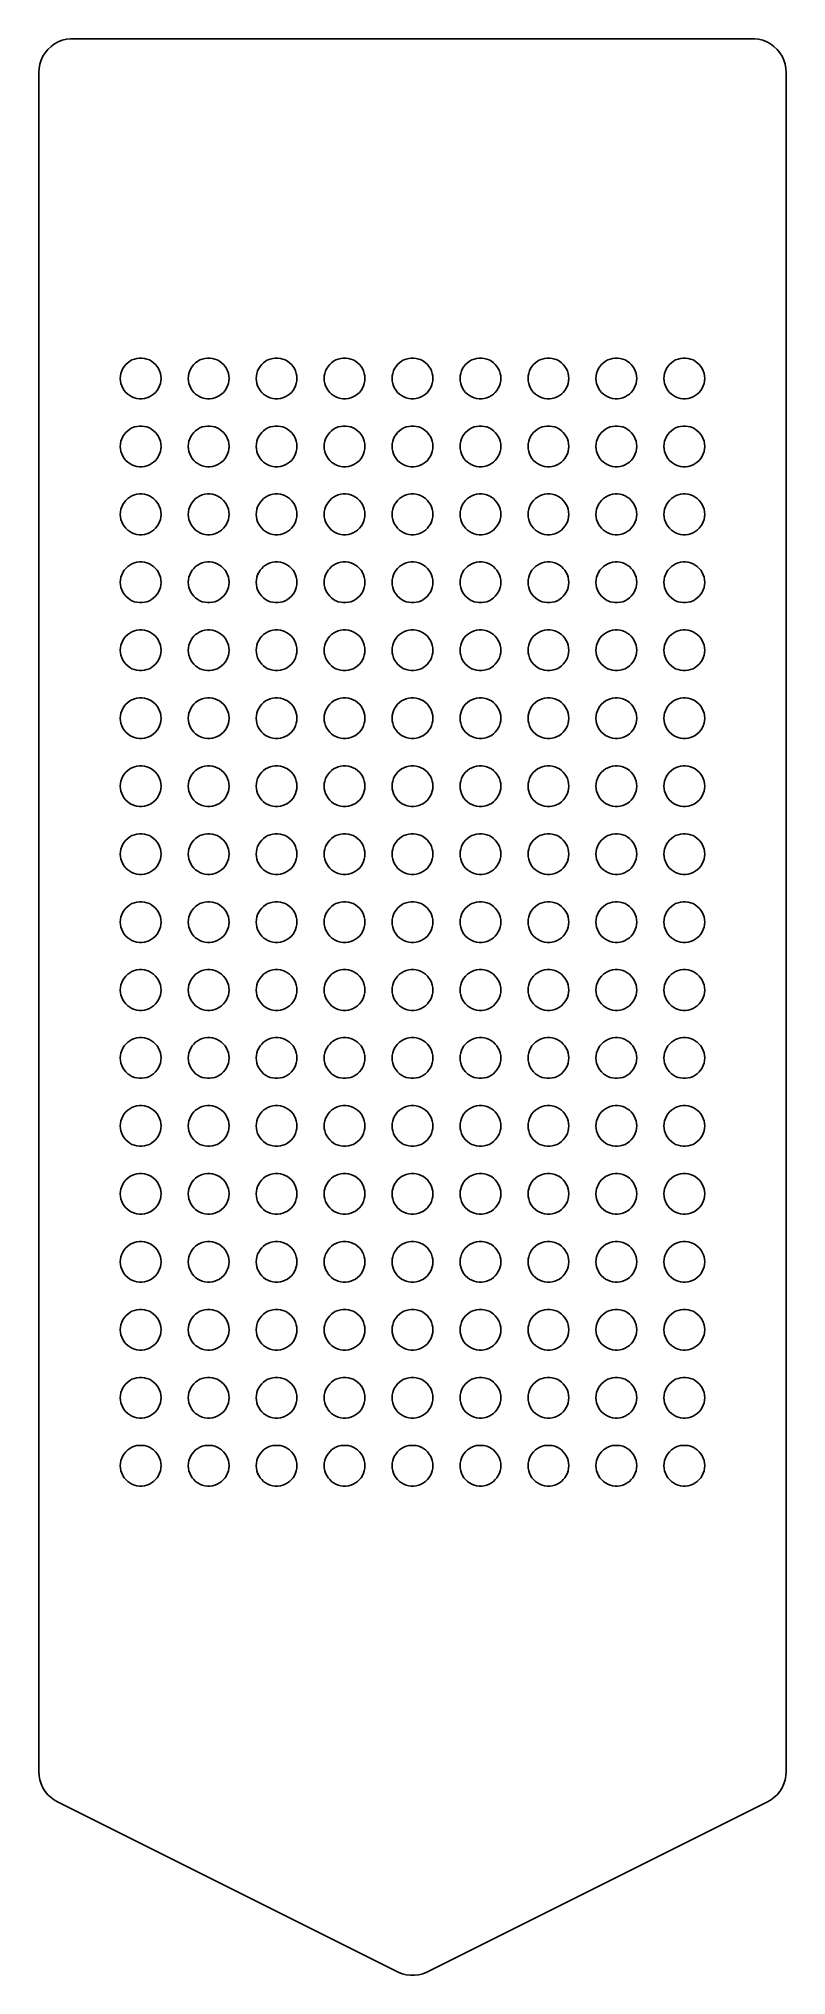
# Model space of a CAD drawing. Header units: metres. Extents: x -11 to 11, y -31 to 26.
import ezdxf

# ---------------------------------------------------------------- set-up
doc = ezdxf.new("R2010")
doc.units = ezdxf.units.M

msp = doc.modelspace()

# ---------------------------------------------------------------- linework, layer by layer
for p, q in [((-10.729, 25.6845), (-10.809, 25.5878)), ((-10.6374, 25.7705), (-10.729, 25.6845)), ((-10.5358, 25.8443), (-10.6374, 25.7705)), ((-10.4258, 25.9048), (-10.5358, 25.8443)), ((-10.309, 25.951), (-10.4258, 25.9048)), ((-10.1874, 25.9823), (-10.309, 25.951)), ((-10.0628, 25.998), (-10.1874, 25.9823)), ((10.0628, 25.998), (-10.0628, 25.998)), ((10.1874, 25.9823), (10.0628, 25.998)), ((10.309, 25.951), (10.1874, 25.9823)), ((10.4258, 25.9048), (10.309, 25.951)), ((10.5358, 25.8443), (10.4258, 25.9048)), ((10.6374, 25.7705), (10.5358, 25.8443)), ((10.729, 25.6845), (10.6374, 25.7705)), ((10.809, 25.5878), (10.729, 25.6845)), ((-10.9921, 25.1253), (-11, 25)), ((-10.9686, 25.2487), (-10.9921, 25.1253)), ((-10.9298, 25.3681), (-10.9686, 25.2487)), ((-10.8763, 25.4818), (-10.9298, 25.3681)), ((-10.809, 25.5878), (-10.8763, 25.4818)), ((10.8763, 25.4818), (10.809, 25.5878)), ((10.9298, 25.3681), (10.8763, 25.4818)), ((10.9686, 25.2487), (10.9298, 25.3681)), ((10.9921, 25.1253), (10.9686, 25.2487)), ((11, 25), (10.9921, 25.1253)), ((-11, 25), (-11, -25)), ((11, -25), (11, 25)), ((-8.32149, 16.5066), (-8.25546, 16.5429)), ((-8.25546, 16.5429), (-8.18541, 16.5706)), ((-8.18541, 16.5706), (-8.11243, 16.5894)), ((-8.11243, 16.5894), (-8.03767, 16.5988)), ((-8.03767, 16.5988), (-7.96231, 16.5988)), ((-7.96231, 16.5988), (-7.88756, 16.5894)), ((-7.88756, 16.5894), (-7.81458, 16.5706)), ((-7.81458, 16.5706), (-7.74452, 16.5429)), ((-7.74452, 16.5429), (-7.6785, 16.5066)), ((-6.32149, 16.5066), (-6.25546, 16.5429)), ((-6.25546, 16.5429), (-6.18541, 16.5706)), ((-6.18541, 16.5706), (-6.11243, 16.5894)), ((-6.11243, 16.5894), (-6.03767, 16.5988)), ((-6.03767, 16.5988), (-5.96231, 16.5988)), ((-5.96231, 16.5988), (-5.88756, 16.5894)), ((-5.88756, 16.5894), (-5.81458, 16.5706)), ((-5.81458, 16.5706), (-5.74452, 16.5429)), ((-5.74452, 16.5429), (-5.6785, 16.5066)), ((-4.32149, 16.5066), (-4.25546, 16.5429)), ((-4.25546, 16.5429), (-4.18541, 16.5706)), ((-4.18541, 16.5706), (-4.11243, 16.5894)), ((-4.11243, 16.5894), (-4.03767, 16.5988)), ((-4.03767, 16.5988), (-3.96231, 16.5988)), ((-3.96231, 16.5988), (-3.88756, 16.5894)), ((-3.88756, 16.5894), (-3.81458, 16.5706)), ((-3.81458, 16.5706), (-3.74452, 16.5429)), ((-3.74452, 16.5429), (-3.6785, 16.5066)), ((-2.32149, 16.5066), (-2.25546, 16.5429)), ((-2.25546, 16.5429), (-2.18541, 16.5706)), ((-2.18541, 16.5706), (-2.11243, 16.5894)), ((-2.11243, 16.5894), (-2.03767, 16.5988)), ((-2.03767, 16.5988), (-1.96231, 16.5988)), ((-1.96231, 16.5988), (-1.88756, 16.5894)), ((-1.88756, 16.5894), (-1.81458, 16.5706)), ((-1.81458, 16.5706), (-1.74452, 16.5429)), ((-1.74452, 16.5429), (-1.6785, 16.5066)), ((-0.321487, 16.5066), (-0.255463, 16.5429)), ((-0.255463, 16.5429), (-0.18541, 16.5706)), ((-0.18541, 16.5706), (-0.112427, 16.5894)), ((-0.112427, 16.5894), (-0.037674, 16.5988)), ((-0.037674, 16.5988), (0.037674, 16.5988)), ((0.037674, 16.5988), (0.112427, 16.5894)), ((0.112427, 16.5894), (0.18541, 16.5706)), ((0.18541, 16.5706), (0.255463, 16.5429)), ((0.255463, 16.5429), (0.321487, 16.5066)), ((1.6785, 16.5066), (1.74452, 16.5429)), ((1.74452, 16.5429), (1.81458, 16.5706)), ((1.81458, 16.5706), (1.88756, 16.5894)), ((1.88756, 16.5894), (1.96231, 16.5988)), ((1.96231, 16.5988), (2.03767, 16.5988)), ((2.03767, 16.5988), (2.11243, 16.5894)), ((2.11243, 16.5894), (2.18541, 16.5706)), ((2.18541, 16.5706), (2.25546, 16.5429)), ((2.25546, 16.5429), (2.32149, 16.5066)), ((3.6785, 16.5066), (3.74452, 16.5429)), ((3.74452, 16.5429), (3.81458, 16.5706)), ((3.81458, 16.5706), (3.88756, 16.5894)), ((3.88756, 16.5894), (3.96231, 16.5988)), ((3.96231, 16.5988), (4.03767, 16.5988)), ((4.03767, 16.5988), (4.11243, 16.5894)), ((4.11243, 16.5894), (4.18541, 16.5706)), ((4.18541, 16.5706), (4.25546, 16.5429)), ((4.25546, 16.5429), (4.32149, 16.5066)), ((5.6785, 16.5066), (5.74452, 16.5429)), ((5.74452, 16.5429), (5.81458, 16.5706)), ((5.81458, 16.5706), (5.88756, 16.5894)), ((5.88756, 16.5894), (5.96231, 16.5988)), ((5.96231, 16.5988), (6.03767, 16.5988)), ((6.03767, 16.5988), (6.11243, 16.5894)), ((6.11243, 16.5894), (6.18541, 16.5706)), ((6.18541, 16.5706), (6.25546, 16.5429)), ((6.25546, 16.5429), (6.32149, 16.5066)), ((7.6785, 16.5066), (7.74452, 16.5429)), ((7.74452, 16.5429), (7.81458, 16.5706)), ((7.81458, 16.5706), (7.88756, 16.5894)), ((7.88756, 16.5894), (7.96231, 16.5988)), ((7.96231, 16.5988), (8.03767, 16.5988)), ((8.03767, 16.5988), (8.11243, 16.5894)), ((8.11243, 16.5894), (8.18541, 16.5706)), ((8.18541, 16.5706), (8.25546, 16.5429)), ((8.25546, 16.5429), (8.32149, 16.5066)), ((-8.59999, 16), (-8.59526, 16.0752)), ((-8.59526, 15.9248), (-8.59999, 16)), ((-8.59526, 16.0752), (-8.58115, 16.1492)), ((-8.58115, 16.1492), (-8.55786, 16.2209)), ((-8.55786, 16.2209), (-8.52577, 16.289)), ((-8.52577, 16.289), (-8.4854, 16.3527)), ((-8.4854, 16.3527), (-8.43738, 16.4107)), ((-8.43738, 16.4107), (-8.38245, 16.4623)), ((-8.38245, 16.4623), (-8.32149, 16.5066)), ((-7.6785, 16.5066), (-7.61754, 16.4623)), ((-7.61754, 16.4623), (-7.56261, 16.4107)), ((-7.56261, 16.4107), (-7.51459, 16.3527)), ((-7.51459, 16.3527), (-7.47421, 16.289)), ((-7.47421, 16.289), (-7.44212, 16.2209)), ((-7.44212, 16.2209), (-7.41884, 16.1492)), ((-7.41884, 16.1492), (-7.40472, 16.0752)), ((-7.40472, 16.0752), (-7.39999, 16)), ((-7.39999, 16), (-7.40472, 15.9248)), ((-6.59999, 16), (-6.59526, 16.0752)), ((-6.59526, 15.9248), (-6.59999, 16)), ((-6.59526, 16.0752), (-6.58115, 16.1492)), ((-6.58115, 16.1492), (-6.55786, 16.2209)), ((-6.55786, 16.2209), (-6.52577, 16.289)), ((-6.52577, 16.289), (-6.4854, 16.3527)), ((-6.4854, 16.3527), (-6.43738, 16.4107)), ((-6.43738, 16.4107), (-6.38245, 16.4623)), ((-6.38245, 16.4623), (-6.32149, 16.5066)), ((-5.6785, 16.5066), (-5.61754, 16.4623)), ((-5.61754, 16.4623), (-5.56261, 16.4107)), ((-5.56261, 16.4107), (-5.51459, 16.3527)), ((-5.51459, 16.3527), (-5.47421, 16.289)), ((-5.47421, 16.289), (-5.44212, 16.2209)), ((-5.44212, 16.2209), (-5.41884, 16.1492)), ((-5.41884, 16.1492), (-5.40472, 16.0752)), ((-5.40472, 16.0752), (-5.39999, 16)), ((-5.39999, 16), (-5.40472, 15.9248)), ((-4.59999, 16), (-4.59526, 16.0752)), ((-4.59526, 15.9248), (-4.59999, 16)), ((-4.59526, 16.0752), (-4.58115, 16.1492)), ((-4.58115, 16.1492), (-4.55786, 16.2209)), ((-4.55786, 16.2209), (-4.52577, 16.289)), ((-4.52577, 16.289), (-4.4854, 16.3527)), ((-4.4854, 16.3527), (-4.43738, 16.4107)), ((-4.43738, 16.4107), (-4.38245, 16.4623)), ((-4.38245, 16.4623), (-4.32149, 16.5066)), ((-3.6785, 16.5066), (-3.61754, 16.4623)), ((-3.61754, 16.4623), (-3.56261, 16.4107)), ((-3.56261, 16.4107), (-3.51459, 16.3527)), ((-3.51459, 16.3527), (-3.47421, 16.289)), ((-3.47421, 16.289), (-3.44212, 16.2209)), ((-3.44212, 16.2209), (-3.41884, 16.1492)), ((-3.41884, 16.1492), (-3.40472, 16.0752)), ((-3.40472, 16.0752), (-3.39999, 16)), ((-3.39999, 16), (-3.40472, 15.9248)), ((-2.59999, 16), (-2.59526, 16.0752)), ((-2.59526, 15.9248), (-2.59999, 16)), ((-2.59526, 16.0752), (-2.58115, 16.1492)), ((-2.58115, 16.1492), (-2.55786, 16.2209)), ((-2.55786, 16.2209), (-2.52577, 16.289)), ((-2.52577, 16.289), (-2.4854, 16.3527)), ((-2.4854, 16.3527), (-2.43738, 16.4107)), ((-2.43738, 16.4107), (-2.38245, 16.4623)), ((-2.38245, 16.4623), (-2.32149, 16.5066)), ((-1.6785, 16.5066), (-1.61754, 16.4623)), ((-1.61754, 16.4623), (-1.56261, 16.4107)), ((-1.56261, 16.4107), (-1.51459, 16.3527)), ((-1.51459, 16.3527), (-1.47421, 16.289)), ((-1.47421, 16.289), (-1.44212, 16.2209)), ((-1.44212, 16.2209), (-1.41884, 16.1492)), ((-1.41884, 16.1492), (-1.40472, 16.0752)), ((-1.40472, 16.0752), (-1.39999, 16)), ((-1.39999, 16), (-1.40472, 15.9248)), ((-0.599991, 16), (-0.595261, 16.0752)), ((-0.595261, 15.9248), (-0.599991, 16)), ((-0.595261, 16.0752), (-0.581146, 16.1492)), ((-0.581146, 16.1492), (-0.557861, 16.2209)), ((-0.557861, 16.2209), (-0.525772, 16.289)), ((-0.525772, 16.289), (-0.485397, 16.3527)), ((-0.485397, 16.3527), (-0.437378, 16.4107)), ((-0.437378, 16.4107), (-0.382446, 16.4623)), ((-0.382446, 16.4623), (-0.321487, 16.5066)), ((0.321487, 16.5066), (0.382446, 16.4623)), ((0.382446, 16.4623), (0.437378, 16.4107)), ((0.437378, 16.4107), (0.485397, 16.3527)), ((0.485397, 16.3527), (0.525772, 16.289)), ((0.525772, 16.289), (0.557861, 16.2209)), ((0.557861, 16.2209), (0.581146, 16.1492)), ((0.581146, 16.1492), (0.595261, 16.0752)), ((0.595261, 16.0752), (0.599991, 16)), ((0.599991, 16), (0.595261, 15.9248)), ((1.39999, 16), (1.40472, 16.0752)), ((1.40472, 15.9248), (1.39999, 16)), ((1.40472, 16.0752), (1.41884, 16.1492)), ((1.41884, 16.1492), (1.44212, 16.2209)), ((1.44212, 16.2209), (1.47421, 16.289)), ((1.47421, 16.289), (1.51459, 16.3527)), ((1.51459, 16.3527), (1.56261, 16.4107)), ((1.56261, 16.4107), (1.61754, 16.4623)), ((1.61754, 16.4623), (1.6785, 16.5066)), ((2.32149, 16.5066), (2.38245, 16.4623)), ((2.38245, 16.4623), (2.43738, 16.4107)), ((2.43738, 16.4107), (2.4854, 16.3527)), ((2.4854, 16.3527), (2.52577, 16.289)), ((2.52577, 16.289), (2.55786, 16.2209)), ((2.55786, 16.2209), (2.58115, 16.1492)), ((2.58115, 16.1492), (2.59526, 16.0752)), ((2.59526, 16.0752), (2.59999, 16)), ((2.59999, 16), (2.59526, 15.9248)), ((3.39999, 16), (3.40472, 16.0752)), ((3.40472, 15.9248), (3.39999, 16)), ((3.40472, 16.0752), (3.41884, 16.1492)), ((3.41884, 16.1492), (3.44212, 16.2209)), ((3.44212, 16.2209), (3.47421, 16.289)), ((3.47421, 16.289), (3.51459, 16.3527)), ((3.51459, 16.3527), (3.56261, 16.4107)), ((3.56261, 16.4107), (3.61754, 16.4623)), ((3.61754, 16.4623), (3.6785, 16.5066)), ((4.32149, 16.5066), (4.38245, 16.4623)), ((4.38245, 16.4623), (4.43738, 16.4107)), ((4.43738, 16.4107), (4.4854, 16.3527)), ((4.4854, 16.3527), (4.52577, 16.289)), ((4.52577, 16.289), (4.55786, 16.2209)), ((4.55786, 16.2209), (4.58115, 16.1492)), ((4.58115, 16.1492), (4.59526, 16.0752)), ((4.59526, 16.0752), (4.59999, 16)), ((4.59999, 16), (4.59526, 15.9248)), ((5.39999, 16), (5.40472, 16.0752)), ((5.40472, 15.9248), (5.39999, 16)), ((5.40472, 16.0752), (5.41884, 16.1492)), ((5.41884, 16.1492), (5.44212, 16.2209)), ((5.44212, 16.2209), (5.47421, 16.289)), ((5.47421, 16.289), (5.51459, 16.3527)), ((5.51459, 16.3527), (5.56261, 16.4107)), ((5.56261, 16.4107), (5.61754, 16.4623)), ((5.61754, 16.4623), (5.6785, 16.5066)), ((6.32149, 16.5066), (6.38245, 16.4623)), ((6.38245, 16.4623), (6.43738, 16.4107)), ((6.43738, 16.4107), (6.4854, 16.3527)), ((6.4854, 16.3527), (6.52577, 16.289)), ((6.52577, 16.289), (6.55786, 16.2209)), ((6.55786, 16.2209), (6.58115, 16.1492)), ((6.58115, 16.1492), (6.59526, 16.0752)), ((6.59526, 16.0752), (6.59999, 16)), ((6.59999, 16), (6.59526, 15.9248)), ((7.39999, 16), (7.40472, 16.0752)), ((7.40472, 15.9248), (7.39999, 16)), ((7.40472, 16.0752), (7.41884, 16.1492)), ((7.41884, 16.1492), (7.44212, 16.2209)), ((7.44212, 16.2209), (7.47421, 16.289)), ((7.47421, 16.289), (7.51459, 16.3527)), ((7.51459, 16.3527), (7.56261, 16.4107)), ((7.56261, 16.4107), (7.61754, 16.4623)), ((7.61754, 16.4623), (7.6785, 16.5066)), ((8.32149, 16.5066), (8.38245, 16.4623)), ((8.38245, 16.4623), (8.43738, 16.4107)), ((8.43738, 16.4107), (8.4854, 16.3527)), ((8.4854, 16.3527), (8.52577, 16.289)), ((8.52577, 16.289), (8.55786, 16.2209)), ((8.55786, 16.2209), (8.58115, 16.1492)), ((8.58115, 16.1492), (8.59526, 16.0752)), ((8.59526, 16.0752), (8.59999, 16)), ((8.59999, 16), (8.59526, 15.9248)), ((-8.58115, 15.8508), (-8.59526, 15.9248)), ((-8.55786, 15.7791), (-8.58115, 15.8508)), ((-8.52577, 15.7109), (-8.55786, 15.7791)), ((-8.4854, 15.6473), (-8.52577, 15.7109)), ((-8.43738, 15.5893), (-8.4854, 15.6473)), ((-8.38245, 15.5377), (-8.43738, 15.5893)), ((-8.32149, 15.4934), (-8.38245, 15.5377)), ((-8.25546, 15.4571), (-8.32149, 15.4934)), ((-8.18541, 15.4294), (-8.25546, 15.4571)), ((-8.11243, 15.4106), (-8.18541, 15.4294)), ((-8.03767, 15.4012), (-8.11243, 15.4106)), ((-7.96231, 15.4012), (-8.03767, 15.4012)), ((-7.88756, 15.4106), (-7.96231, 15.4012)), ((-7.81458, 15.4294), (-7.88756, 15.4106)), ((-7.74452, 15.4571), (-7.81458, 15.4294)), ((-7.6785, 15.4934), (-7.74452, 15.4571)), ((-7.61754, 15.5377), (-7.6785, 15.4934)), ((-7.56261, 15.5893), (-7.61754, 15.5377)), ((-7.51459, 15.6473), (-7.56261, 15.5893)), ((-7.47421, 15.7109), (-7.51459, 15.6473)), ((-7.44212, 15.7791), (-7.47421, 15.7109)), ((-7.41884, 15.8508), (-7.44212, 15.7791)), ((-7.40472, 15.9248), (-7.41884, 15.8508)), ((-6.58115, 15.8508), (-6.59526, 15.9248)), ((-6.55786, 15.7791), (-6.58115, 15.8508)), ((-6.52577, 15.7109), (-6.55786, 15.7791)), ((-6.4854, 15.6473), (-6.52577, 15.7109)), ((-6.43738, 15.5893), (-6.4854, 15.6473)), ((-6.38245, 15.5377), (-6.43738, 15.5893)), ((-6.32149, 15.4934), (-6.38245, 15.5377)), ((-6.25546, 15.4571), (-6.32149, 15.4934)), ((-6.18541, 15.4294), (-6.25546, 15.4571)), ((-6.11243, 15.4106), (-6.18541, 15.4294)), ((-6.03767, 15.4012), (-6.11243, 15.4106)), ((-5.96231, 15.4012), (-6.03767, 15.4012)), ((-5.88756, 15.4106), (-5.96231, 15.4012)), ((-5.81458, 15.4294), (-5.88756, 15.4106)), ((-5.74452, 15.4571), (-5.81458, 15.4294)), ((-5.6785, 15.4934), (-5.74452, 15.4571)), ((-5.61754, 15.5377), (-5.6785, 15.4934)), ((-5.56261, 15.5893), (-5.61754, 15.5377)), ((-5.51459, 15.6473), (-5.56261, 15.5893)), ((-5.47421, 15.7109), (-5.51459, 15.6473)), ((-5.44212, 15.7791), (-5.47421, 15.7109)), ((-5.41884, 15.8508), (-5.44212, 15.7791)), ((-5.40472, 15.9248), (-5.41884, 15.8508)), ((-4.58115, 15.8508), (-4.59526, 15.9248)), ((-4.55786, 15.7791), (-4.58115, 15.8508)), ((-4.52577, 15.7109), (-4.55786, 15.7791)), ((-4.4854, 15.6473), (-4.52577, 15.7109)), ((-4.43738, 15.5893), (-4.4854, 15.6473)), ((-4.38245, 15.5377), (-4.43738, 15.5893)), ((-4.32149, 15.4934), (-4.38245, 15.5377)), ((-4.25546, 15.4571), (-4.32149, 15.4934)), ((-4.18541, 15.4294), (-4.25546, 15.4571)), ((-4.11243, 15.4106), (-4.18541, 15.4294)), ((-4.03767, 15.4012), (-4.11243, 15.4106)), ((-3.96231, 15.4012), (-4.03767, 15.4012)), ((-3.88756, 15.4106), (-3.96231, 15.4012)), ((-3.81458, 15.4294), (-3.88756, 15.4106)), ((-3.74452, 15.4571), (-3.81458, 15.4294)), ((-3.6785, 15.4934), (-3.74452, 15.4571)), ((-3.61754, 15.5377), (-3.6785, 15.4934)), ((-3.56261, 15.5893), (-3.61754, 15.5377)), ((-3.51459, 15.6473), (-3.56261, 15.5893)), ((-3.47421, 15.7109), (-3.51459, 15.6473)), ((-3.44212, 15.7791), (-3.47421, 15.7109)), ((-3.41884, 15.8508), (-3.44212, 15.7791)), ((-3.40472, 15.9248), (-3.41884, 15.8508)), ((-2.58115, 15.8508), (-2.59526, 15.9248)), ((-2.55786, 15.7791), (-2.58115, 15.8508)), ((-2.52577, 15.7109), (-2.55786, 15.7791)), ((-2.4854, 15.6473), (-2.52577, 15.7109)), ((-2.43738, 15.5893), (-2.4854, 15.6473)), ((-2.38245, 15.5377), (-2.43738, 15.5893)), ((-2.32149, 15.4934), (-2.38245, 15.5377)), ((-2.25546, 15.4571), (-2.32149, 15.4934)), ((-2.18541, 15.4294), (-2.25546, 15.4571)), ((-2.11243, 15.4106), (-2.18541, 15.4294)), ((-2.03767, 15.4012), (-2.11243, 15.4106)), ((-1.96231, 15.4012), (-2.03767, 15.4012)), ((-1.88756, 15.4106), (-1.96231, 15.4012)), ((-1.81458, 15.4294), (-1.88756, 15.4106)), ((-1.74452, 15.4571), (-1.81458, 15.4294)), ((-1.6785, 15.4934), (-1.74452, 15.4571)), ((-1.61754, 15.5377), (-1.6785, 15.4934)), ((-1.56261, 15.5893), (-1.61754, 15.5377)), ((-1.51459, 15.6473), (-1.56261, 15.5893)), ((-1.47421, 15.7109), (-1.51459, 15.6473)), ((-1.44212, 15.7791), (-1.47421, 15.7109)), ((-1.41884, 15.8508), (-1.44212, 15.7791)), ((-1.40472, 15.9248), (-1.41884, 15.8508)), ((-0.581146, 15.8508), (-0.595261, 15.9248)), ((-0.557861, 15.7791), (-0.581146, 15.8508)), ((-0.525772, 15.7109), (-0.557861, 15.7791)), ((-0.485397, 15.6473), (-0.525772, 15.7109)), ((-0.437378, 15.5893), (-0.485397, 15.6473)), ((-0.382446, 15.5377), (-0.437378, 15.5893)), ((-0.321487, 15.4934), (-0.382446, 15.5377)), ((-0.255463, 15.4571), (-0.321487, 15.4934)), ((-0.18541, 15.4294), (-0.255463, 15.4571)), ((-0.112427, 15.4106), (-0.18541, 15.4294)), ((-0.037674, 15.4012), (-0.112427, 15.4106)), ((0.037674, 15.4012), (-0.037674, 15.4012)), ((0.112427, 15.4106), (0.037674, 15.4012)), ((0.18541, 15.4294), (0.112427, 15.4106)), ((0.255463, 15.4571), (0.18541, 15.4294)), ((0.321487, 15.4934), (0.255463, 15.4571)), ((0.382446, 15.5377), (0.321487, 15.4934)), ((0.437378, 15.5893), (0.382446, 15.5377)), ((0.485397, 15.6473), (0.437378, 15.5893)), ((0.525772, 15.7109), (0.485397, 15.6473)), ((0.557861, 15.7791), (0.525772, 15.7109)), ((0.581146, 15.8508), (0.557861, 15.7791)), ((0.595261, 15.9248), (0.581146, 15.8508)), ((1.41884, 15.8508), (1.40472, 15.9248)), ((1.44212, 15.7791), (1.41884, 15.8508)), ((1.47421, 15.7109), (1.44212, 15.7791)), ((1.51459, 15.6473), (1.47421, 15.7109)), ((1.56261, 15.5893), (1.51459, 15.6473)), ((1.61754, 15.5377), (1.56261, 15.5893)), ((1.6785, 15.4934), (1.61754, 15.5377)), ((1.74452, 15.4571), (1.6785, 15.4934)), ((1.81458, 15.4294), (1.74452, 15.4571)), ((1.88756, 15.4106), (1.81458, 15.4294)), ((1.96231, 15.4012), (1.88756, 15.4106)), ((2.03767, 15.4012), (1.96231, 15.4012)), ((2.11243, 15.4106), (2.03767, 15.4012)), ((2.18541, 15.4294), (2.11243, 15.4106)), ((2.25546, 15.4571), (2.18541, 15.4294)), ((2.32149, 15.4934), (2.25546, 15.4571)), ((2.38245, 15.5377), (2.32149, 15.4934)), ((2.43738, 15.5893), (2.38245, 15.5377)), ((2.4854, 15.6473), (2.43738, 15.5893)), ((2.52577, 15.7109), (2.4854, 15.6473)), ((2.55786, 15.7791), (2.52577, 15.7109)), ((2.58115, 15.8508), (2.55786, 15.7791)), ((2.59526, 15.9248), (2.58115, 15.8508)), ((3.41884, 15.8508), (3.40472, 15.9248)), ((3.44212, 15.7791), (3.41884, 15.8508)), ((3.47421, 15.7109), (3.44212, 15.7791)), ((3.51459, 15.6473), (3.47421, 15.7109)), ((3.56261, 15.5893), (3.51459, 15.6473)), ((3.61754, 15.5377), (3.56261, 15.5893)), ((3.6785, 15.4934), (3.61754, 15.5377)), ((3.74452, 15.4571), (3.6785, 15.4934)), ((3.81458, 15.4294), (3.74452, 15.4571)), ((3.88756, 15.4106), (3.81458, 15.4294)), ((3.96231, 15.4012), (3.88756, 15.4106)), ((4.03767, 15.4012), (3.96231, 15.4012)), ((4.11243, 15.4106), (4.03767, 15.4012)), ((4.18541, 15.4294), (4.11243, 15.4106)), ((4.25546, 15.4571), (4.18541, 15.4294)), ((4.32149, 15.4934), (4.25546, 15.4571)), ((4.38245, 15.5377), (4.32149, 15.4934)), ((4.43738, 15.5893), (4.38245, 15.5377)), ((4.4854, 15.6473), (4.43738, 15.5893)), ((4.52577, 15.7109), (4.4854, 15.6473)), ((4.55786, 15.7791), (4.52577, 15.7109)), ((4.58115, 15.8508), (4.55786, 15.7791)), ((4.59526, 15.9248), (4.58115, 15.8508)), ((5.41884, 15.8508), (5.40472, 15.9248)), ((5.44212, 15.7791), (5.41884, 15.8508)), ((5.47421, 15.7109), (5.44212, 15.7791)), ((5.51459, 15.6473), (5.47421, 15.7109)), ((5.56261, 15.5893), (5.51459, 15.6473)), ((5.61754, 15.5377), (5.56261, 15.5893)), ((5.6785, 15.4934), (5.61754, 15.5377)), ((5.74452, 15.4571), (5.6785, 15.4934)), ((5.81458, 15.4294), (5.74452, 15.4571)), ((5.88756, 15.4106), (5.81458, 15.4294)), ((5.96231, 15.4012), (5.88756, 15.4106)), ((6.03767, 15.4012), (5.96231, 15.4012)), ((6.11243, 15.4106), (6.03767, 15.4012)), ((6.18541, 15.4294), (6.11243, 15.4106)), ((6.25546, 15.4571), (6.18541, 15.4294)), ((6.32149, 15.4934), (6.25546, 15.4571)), ((6.38245, 15.5377), (6.32149, 15.4934)), ((6.43738, 15.5893), (6.38245, 15.5377)), ((6.4854, 15.6473), (6.43738, 15.5893)), ((6.52577, 15.7109), (6.4854, 15.6473)), ((6.55786, 15.7791), (6.52577, 15.7109)), ((6.58115, 15.8508), (6.55786, 15.7791)), ((6.59526, 15.9248), (6.58115, 15.8508)), ((7.41884, 15.8508), (7.40472, 15.9248)), ((7.44212, 15.7791), (7.41884, 15.8508)), ((7.47421, 15.7109), (7.44212, 15.7791)), ((7.51459, 15.6473), (7.47421, 15.7109)), ((7.56261, 15.5893), (7.51459, 15.6473)), ((7.61754, 15.5377), (7.56261, 15.5893)), ((7.6785, 15.4934), (7.61754, 15.5377)), ((7.74452, 15.4571), (7.6785, 15.4934)), ((7.81458, 15.4294), (7.74452, 15.4571)), ((7.88756, 15.4106), (7.81458, 15.4294)), ((7.96231, 15.4012), (7.88756, 15.4106)), ((8.03767, 15.4012), (7.96231, 15.4012)), ((8.11243, 15.4106), (8.03767, 15.4012)), ((8.18541, 15.4294), (8.11243, 15.4106)), ((8.25546, 15.4571), (8.18541, 15.4294)), ((8.32149, 15.4934), (8.25546, 15.4571)), ((8.38245, 15.5377), (8.32149, 15.4934)), ((8.43738, 15.5893), (8.38245, 15.5377)), ((8.4854, 15.6473), (8.43738, 15.5893)), ((8.52577, 15.7109), (8.4854, 15.6473)), ((8.55786, 15.7791), (8.52577, 15.7109)), ((8.58115, 15.8508), (8.55786, 15.7791)), ((8.59526, 15.9248), (8.58115, 15.8508)), ((-8.55786, 14.2209), (-8.52577, 14.289)), ((-8.52577, 14.289), (-8.4854, 14.3527)), ((-8.4854, 14.3527), (-8.43738, 14.4107)), ((-8.43738, 14.4107), (-8.38245, 14.4623)), ((-8.38245, 14.4623), (-8.32149, 14.5066)), ((-8.32149, 14.5066), (-8.25546, 14.5429)), ((-8.25546, 14.5429), (-8.18541, 14.5706)), ((-8.18541, 14.5706), (-8.11243, 14.5894)), ((-8.11243, 14.5894), (-8.03767, 14.5988)), ((-8.03767, 14.5988), (-7.96231, 14.5988)), ((-7.96231, 14.5988), (-7.88756, 14.5894)), ((-7.88756, 14.5894), (-7.81458, 14.5706)), ((-7.81458, 14.5706), (-7.74452, 14.5429)), ((-7.74452, 14.5429), (-7.6785, 14.5066)), ((-7.6785, 14.5066), (-7.61754, 14.4623)), ((-7.61754, 14.4623), (-7.56261, 14.4107)), ((-7.56261, 14.4107), (-7.51459, 14.3527)), ((-7.51459, 14.3527), (-7.47421, 14.289)), ((-7.47421, 14.289), (-7.44212, 14.2209)), ((-6.55786, 14.2209), (-6.52577, 14.289)), ((-6.52577, 14.289), (-6.4854, 14.3527)), ((-6.4854, 14.3527), (-6.43738, 14.4107)), ((-6.43738, 14.4107), (-6.38245, 14.4623)), ((-6.38245, 14.4623), (-6.32149, 14.5066)), ((-6.32149, 14.5066), (-6.25546, 14.5429)), ((-6.25546, 14.5429), (-6.18541, 14.5706)), ((-6.18541, 14.5706), (-6.11243, 14.5894)), ((-6.11243, 14.5894), (-6.03767, 14.5988)), ((-6.03767, 14.5988), (-5.96231, 14.5988)), ((-5.96231, 14.5988), (-5.88756, 14.5894)), ((-5.88756, 14.5894), (-5.81458, 14.5706)), ((-5.81458, 14.5706), (-5.74452, 14.5429)), ((-5.74452, 14.5429), (-5.6785, 14.5066)), ((-5.6785, 14.5066), (-5.61754, 14.4623)), ((-5.61754, 14.4623), (-5.56261, 14.4107)), ((-5.56261, 14.4107), (-5.51459, 14.3527)), ((-5.51459, 14.3527), (-5.47421, 14.289)), ((-5.47421, 14.289), (-5.44212, 14.2209)), ((-4.55786, 14.2209), (-4.52577, 14.289)), ((-4.52577, 14.289), (-4.4854, 14.3527)), ((-4.4854, 14.3527), (-4.43738, 14.4107)), ((-4.43738, 14.4107), (-4.38245, 14.4623)), ((-4.38245, 14.4623), (-4.32149, 14.5066)), ((-4.32149, 14.5066), (-4.25546, 14.5429)), ((-4.25546, 14.5429), (-4.18541, 14.5706)), ((-4.18541, 14.5706), (-4.11243, 14.5894)), ((-4.11243, 14.5894), (-4.03767, 14.5988)), ((-4.03767, 14.5988), (-3.96231, 14.5988)), ((-3.96231, 14.5988), (-3.88756, 14.5894)), ((-3.88756, 14.5894), (-3.81458, 14.5706)), ((-3.81458, 14.5706), (-3.74452, 14.5429)), ((-3.74452, 14.5429), (-3.6785, 14.5066)), ((-3.6785, 14.5066), (-3.61754, 14.4623)), ((-3.61754, 14.4623), (-3.56261, 14.4107)), ((-3.56261, 14.4107), (-3.51459, 14.3527)), ((-3.51459, 14.3527), (-3.47421, 14.289)), ((-3.47421, 14.289), (-3.44212, 14.2209)), ((-2.55786, 14.2209), (-2.52577, 14.289)), ((-2.52577, 14.289), (-2.4854, 14.3527)), ((-2.4854, 14.3527), (-2.43738, 14.4107)), ((-2.43738, 14.4107), (-2.38245, 14.4623)), ((-2.38245, 14.4623), (-2.32149, 14.5066)), ((-2.32149, 14.5066), (-2.25546, 14.5429)), ((-2.25546, 14.5429), (-2.18541, 14.5706)), ((-2.18541, 14.5706), (-2.11243, 14.5894)), ((-2.11243, 14.5894), (-2.03767, 14.5988)), ((-2.03767, 14.5988), (-1.96231, 14.5988)), ((-1.96231, 14.5988), (-1.88756, 14.5894)), ((-1.88756, 14.5894), (-1.81458, 14.5706)), ((-1.81458, 14.5706), (-1.74452, 14.5429)), ((-1.74452, 14.5429), (-1.6785, 14.5066)), ((-1.6785, 14.5066), (-1.61754, 14.4623)), ((-1.61754, 14.4623), (-1.56261, 14.4107)), ((-1.56261, 14.4107), (-1.51459, 14.3527)), ((-1.51459, 14.3527), (-1.47421, 14.289)), ((-1.47421, 14.289), (-1.44212, 14.2209)), ((-0.557861, 14.2209), (-0.525772, 14.289)), ((-0.525772, 14.289), (-0.485397, 14.3527)), ((-0.485397, 14.3527), (-0.437378, 14.4107)), ((-0.437378, 14.4107), (-0.382446, 14.4623)), ((-0.382446, 14.4623), (-0.321487, 14.5066)), ((-0.321487, 14.5066), (-0.255463, 14.5429)), ((-0.255463, 14.5429), (-0.18541, 14.5706)), ((-0.18541, 14.5706), (-0.112427, 14.5894)), ((-0.112427, 14.5894), (-0.037674, 14.5988)), ((-0.037674, 14.5988), (0.037674, 14.5988)), ((0.037674, 14.5988), (0.112427, 14.5894)), ((0.112427, 14.5894), (0.18541, 14.5706)), ((0.18541, 14.5706), (0.255463, 14.5429)), ((0.255463, 14.5429), (0.321487, 14.5066)), ((0.321487, 14.5066), (0.382446, 14.4623)), ((0.382446, 14.4623), (0.437378, 14.4107)), ((0.437378, 14.4107), (0.485397, 14.3527)), ((0.485397, 14.3527), (0.525772, 14.289)), ((0.525772, 14.289), (0.557861, 14.2209)), ((1.44212, 14.2209), (1.47421, 14.289)), ((1.47421, 14.289), (1.51459, 14.3527)), ((1.51459, 14.3527), (1.56261, 14.4107)), ((1.56261, 14.4107), (1.61754, 14.4623)), ((1.61754, 14.4623), (1.6785, 14.5066)), ((1.6785, 14.5066), (1.74452, 14.5429)), ((1.74452, 14.5429), (1.81458, 14.5706)), ((1.81458, 14.5706), (1.88756, 14.5894)), ((1.88756, 14.5894), (1.96231, 14.5988)), ((1.96231, 14.5988), (2.03767, 14.5988)), ((2.03767, 14.5988), (2.11243, 14.5894)), ((2.11243, 14.5894), (2.18541, 14.5706)), ((2.18541, 14.5706), (2.25546, 14.5429)), ((2.25546, 14.5429), (2.32149, 14.5066)), ((2.32149, 14.5066), (2.38245, 14.4623)), ((2.38245, 14.4623), (2.43738, 14.4107)), ((2.43738, 14.4107), (2.4854, 14.3527)), ((2.4854, 14.3527), (2.52577, 14.289)), ((2.52577, 14.289), (2.55786, 14.2209)), ((3.44212, 14.2209), (3.47421, 14.289)), ((3.47421, 14.289), (3.51459, 14.3527)), ((3.51459, 14.3527), (3.56261, 14.4107)), ((3.56261, 14.4107), (3.61754, 14.4623)), ((3.61754, 14.4623), (3.6785, 14.5066)), ((3.6785, 14.5066), (3.74452, 14.5429)), ((3.74452, 14.5429), (3.81458, 14.5706)), ((3.81458, 14.5706), (3.88756, 14.5894)), ((3.88756, 14.5894), (3.96231, 14.5988)), ((3.96231, 14.5988), (4.03767, 14.5988)), ((4.03767, 14.5988), (4.11243, 14.5894)), ((4.11243, 14.5894), (4.18541, 14.5706)), ((4.18541, 14.5706), (4.25546, 14.5429)), ((4.25546, 14.5429), (4.32149, 14.5066)), ((4.32149, 14.5066), (4.38245, 14.4623)), ((4.38245, 14.4623), (4.43738, 14.4107)), ((4.43738, 14.4107), (4.4854, 14.3527)), ((4.4854, 14.3527), (4.52577, 14.289)), ((4.52577, 14.289), (4.55786, 14.2209)), ((5.44212, 14.2209), (5.47421, 14.289)), ((5.47421, 14.289), (5.51459, 14.3527)), ((5.51459, 14.3527), (5.56261, 14.4107)), ((5.56261, 14.4107), (5.61754, 14.4623)), ((5.61754, 14.4623), (5.6785, 14.5066)), ((5.6785, 14.5066), (5.74452, 14.5429)), ((5.74452, 14.5429), (5.81458, 14.5706)), ((5.81458, 14.5706), (5.88756, 14.5894)), ((5.88756, 14.5894), (5.96231, 14.5988)), ((5.96231, 14.5988), (6.03767, 14.5988)), ((6.03767, 14.5988), (6.11243, 14.5894)), ((6.11243, 14.5894), (6.18541, 14.5706)), ((6.18541, 14.5706), (6.25546, 14.5429)), ((6.25546, 14.5429), (6.32149, 14.5066)), ((6.32149, 14.5066), (6.38245, 14.4623)), ((6.38245, 14.4623), (6.43738, 14.4107)), ((6.43738, 14.4107), (6.4854, 14.3527)), ((6.4854, 14.3527), (6.52577, 14.289)), ((6.52577, 14.289), (6.55786, 14.2209)), ((7.44212, 14.2209), (7.47421, 14.289)), ((7.47421, 14.289), (7.51459, 14.3527)), ((7.51459, 14.3527), (7.56261, 14.4107)), ((7.56261, 14.4107), (7.61754, 14.4623)), ((7.61754, 14.4623), (7.6785, 14.5066)), ((7.6785, 14.5066), (7.74452, 14.5429)), ((7.74452, 14.5429), (7.81458, 14.5706)), ((7.81458, 14.5706), (7.88756, 14.5894)), ((7.88756, 14.5894), (7.96231, 14.5988)), ((7.96231, 14.5988), (8.03767, 14.5988)), ((8.03767, 14.5988), (8.11243, 14.5894)), ((8.11243, 14.5894), (8.18541, 14.5706)), ((8.18541, 14.5706), (8.25546, 14.5429)), ((8.25546, 14.5429), (8.32149, 14.5066)), ((8.32149, 14.5066), (8.38245, 14.4623)), ((8.38245, 14.4623), (8.43738, 14.4107)), ((8.43738, 14.4107), (8.4854, 14.3527)), ((8.4854, 14.3527), (8.52577, 14.289)), ((8.52577, 14.289), (8.55786, 14.2209)), ((-8.59999, 14), (-8.59526, 14.0752)), ((-8.59526, 13.9248), (-8.59999, 14)), ((-8.59526, 14.0752), (-8.58115, 14.1492)), ((-8.58115, 13.8508), (-8.59526, 13.9248)), ((-8.58115, 14.1492), (-8.55786, 14.2209)), ((-8.55786, 13.7791), (-8.58115, 13.8508)), ((-8.52577, 13.7109), (-8.55786, 13.7791)), ((-8.4854, 13.6473), (-8.52577, 13.7109)), ((-7.47421, 13.7109), (-7.51459, 13.6473)), ((-7.44212, 13.7791), (-7.47421, 13.7109)), ((-7.44212, 14.2209), (-7.41884, 14.1492)), ((-7.41884, 13.8508), (-7.44212, 13.7791)), ((-7.41884, 14.1492), (-7.40472, 14.0752)), ((-7.40472, 13.9248), (-7.41884, 13.8508)), ((-7.40472, 14.0752), (-7.39999, 14)), ((-7.39999, 14), (-7.40472, 13.9248)), ((-6.59999, 14), (-6.59526, 14.0752)), ((-6.59526, 13.9248), (-6.59999, 14)), ((-6.59526, 14.0752), (-6.58115, 14.1492)), ((-6.58115, 13.8508), (-6.59526, 13.9248)), ((-6.58115, 14.1492), (-6.55786, 14.2209)), ((-6.55786, 13.7791), (-6.58115, 13.8508)), ((-6.52577, 13.7109), (-6.55786, 13.7791)), ((-6.4854, 13.6473), (-6.52577, 13.7109)), ((-5.47421, 13.7109), (-5.51459, 13.6473)), ((-5.44212, 13.7791), (-5.47421, 13.7109)), ((-5.44212, 14.2209), (-5.41884, 14.1492)), ((-5.41884, 13.8508), (-5.44212, 13.7791)), ((-5.41884, 14.1492), (-5.40472, 14.0752)), ((-5.40472, 13.9248), (-5.41884, 13.8508)), ((-5.40472, 14.0752), (-5.39999, 14)), ((-5.39999, 14), (-5.40472, 13.9248)), ((-4.59999, 14), (-4.59526, 14.0752)), ((-4.59526, 13.9248), (-4.59999, 14)), ((-4.59526, 14.0752), (-4.58115, 14.1492)), ((-4.58115, 13.8508), (-4.59526, 13.9248)), ((-4.58115, 14.1492), (-4.55786, 14.2209)), ((-4.55786, 13.7791), (-4.58115, 13.8508)), ((-4.52577, 13.7109), (-4.55786, 13.7791)), ((-4.4854, 13.6473), (-4.52577, 13.7109)), ((-3.47421, 13.7109), (-3.51459, 13.6473)), ((-3.44212, 13.7791), (-3.47421, 13.7109)), ((-3.44212, 14.2209), (-3.41884, 14.1492)), ((-3.41884, 13.8508), (-3.44212, 13.7791)), ((-3.41884, 14.1492), (-3.40472, 14.0752)), ((-3.40472, 13.9248), (-3.41884, 13.8508)), ((-3.40472, 14.0752), (-3.39999, 14)), ((-3.39999, 14), (-3.40472, 13.9248)), ((-2.59999, 14), (-2.59526, 14.0752)), ((-2.59526, 13.9248), (-2.59999, 14)), ((-2.59526, 14.0752), (-2.58115, 14.1492)), ((-2.58115, 13.8508), (-2.59526, 13.9248)), ((-2.58115, 14.1492), (-2.55786, 14.2209)), ((-2.55786, 13.7791), (-2.58115, 13.8508)), ((-2.52577, 13.7109), (-2.55786, 13.7791)), ((-2.4854, 13.6473), (-2.52577, 13.7109)), ((-1.47421, 13.7109), (-1.51459, 13.6473)), ((-1.44212, 13.7791), (-1.47421, 13.7109)), ((-1.44212, 14.2209), (-1.41884, 14.1492)), ((-1.41884, 13.8508), (-1.44212, 13.7791)), ((-1.41884, 14.1492), (-1.40472, 14.0752)), ((-1.40472, 13.9248), (-1.41884, 13.8508)), ((-1.40472, 14.0752), (-1.39999, 14)), ((-1.39999, 14), (-1.40472, 13.9248)), ((-0.599991, 14), (-0.595261, 14.0752)), ((-0.595261, 13.9248), (-0.599991, 14)), ((-0.595261, 14.0752), (-0.581146, 14.1492)), ((-0.581146, 13.8508), (-0.595261, 13.9248)), ((-0.581146, 14.1492), (-0.557861, 14.2209)), ((-0.557861, 13.7791), (-0.581146, 13.8508)), ((-0.525772, 13.7109), (-0.557861, 13.7791)), ((-0.485397, 13.6473), (-0.525772, 13.7109)), ((0.525772, 13.7109), (0.485397, 13.6473)), ((0.557861, 13.7791), (0.525772, 13.7109)), ((0.557861, 14.2209), (0.581146, 14.1492)), ((0.581146, 13.8508), (0.557861, 13.7791)), ((0.581146, 14.1492), (0.595261, 14.0752)), ((0.595261, 13.9248), (0.581146, 13.8508)), ((0.595261, 14.0752), (0.599991, 14)), ((0.599991, 14), (0.595261, 13.9248)), ((1.39999, 14), (1.40472, 14.0752)), ((1.40472, 13.9248), (1.39999, 14)), ((1.40472, 14.0752), (1.41884, 14.1492)), ((1.41884, 13.8508), (1.40472, 13.9248)), ((1.41884, 14.1492), (1.44212, 14.2209)), ((1.44212, 13.7791), (1.41884, 13.8508)), ((1.47421, 13.7109), (1.44212, 13.7791)), ((1.51459, 13.6473), (1.47421, 13.7109)), ((2.52577, 13.7109), (2.4854, 13.6473)), ((2.55786, 13.7791), (2.52577, 13.7109)), ((2.55786, 14.2209), (2.58115, 14.1492)), ((2.58115, 13.8508), (2.55786, 13.7791)), ((2.58115, 14.1492), (2.59526, 14.0752)), ((2.59526, 13.9248), (2.58115, 13.8508)), ((2.59526, 14.0752), (2.59999, 14)), ((2.59999, 14), (2.59526, 13.9248)), ((3.39999, 14), (3.40472, 14.0752)), ((3.40472, 13.9248), (3.39999, 14)), ((3.40472, 14.0752), (3.41884, 14.1492)), ((3.41884, 13.8508), (3.40472, 13.9248)), ((3.41884, 14.1492), (3.44212, 14.2209)), ((3.44212, 13.7791), (3.41884, 13.8508)), ((3.47421, 13.7109), (3.44212, 13.7791)), ((3.51459, 13.6473), (3.47421, 13.7109)), ((4.52577, 13.7109), (4.4854, 13.6473)), ((4.55786, 13.7791), (4.52577, 13.7109)), ((4.55786, 14.2209), (4.58115, 14.1492)), ((4.58115, 13.8508), (4.55786, 13.7791)), ((4.58115, 14.1492), (4.59526, 14.0752)), ((4.59526, 13.9248), (4.58115, 13.8508)), ((4.59526, 14.0752), (4.59999, 14)), ((4.59999, 14), (4.59526, 13.9248)), ((5.39999, 14), (5.40472, 14.0752)), ((5.40472, 13.9248), (5.39999, 14)), ((5.40472, 14.0752), (5.41884, 14.1492)), ((5.41884, 13.8508), (5.40472, 13.9248)), ((5.41884, 14.1492), (5.44212, 14.2209)), ((5.44212, 13.7791), (5.41884, 13.8508)), ((5.47421, 13.7109), (5.44212, 13.7791)), ((5.51459, 13.6473), (5.47421, 13.7109)), ((6.52577, 13.7109), (6.4854, 13.6473)), ((6.55786, 13.7791), (6.52577, 13.7109)), ((6.55786, 14.2209), (6.58115, 14.1492)), ((6.58115, 13.8508), (6.55786, 13.7791)), ((6.58115, 14.1492), (6.59526, 14.0752)), ((6.59526, 13.9248), (6.58115, 13.8508)), ((6.59526, 14.0752), (6.59999, 14)), ((6.59999, 14), (6.59526, 13.9248)), ((7.39999, 14), (7.40472, 14.0752)), ((7.40472, 13.9248), (7.39999, 14)), ((7.40472, 14.0752), (7.41884, 14.1492)), ((7.41884, 13.8508), (7.40472, 13.9248)), ((7.41884, 14.1492), (7.44212, 14.2209)), ((7.44212, 13.7791), (7.41884, 13.8508)), ((7.47421, 13.7109), (7.44212, 13.7791)), ((7.51459, 13.6473), (7.47421, 13.7109)), ((8.52577, 13.7109), (8.4854, 13.6473)), ((8.55786, 13.7791), (8.52577, 13.7109)), ((8.55786, 14.2209), (8.58115, 14.1492)), ((8.58115, 13.8508), (8.55786, 13.7791)), ((8.58115, 14.1492), (8.59526, 14.0752)), ((8.59526, 13.9248), (8.58115, 13.8508)), ((8.59526, 14.0752), (8.59999, 14)), ((8.59999, 14), (8.59526, 13.9248)), ((-8.43738, 13.5893), (-8.4854, 13.6473)), ((-8.38245, 13.5377), (-8.43738, 13.5893)), ((-8.32149, 13.4934), (-8.38245, 13.5377)), ((-8.25546, 13.4571), (-8.32149, 13.4934)), ((-8.18541, 13.4294), (-8.25546, 13.4571)), ((-8.11243, 13.4106), (-8.18541, 13.4294)), ((-8.03767, 13.4012), (-8.11243, 13.4106)), ((-7.96231, 13.4012), (-8.03767, 13.4012)), ((-7.88756, 13.4106), (-7.96231, 13.4012)), ((-7.81458, 13.4294), (-7.88756, 13.4106)), ((-7.74452, 13.4571), (-7.81458, 13.4294)), ((-7.6785, 13.4934), (-7.74452, 13.4571)), ((-7.61754, 13.5377), (-7.6785, 13.4934)), ((-7.56261, 13.5893), (-7.61754, 13.5377)), ((-7.51459, 13.6473), (-7.56261, 13.5893)), ((-6.43738, 13.5893), (-6.4854, 13.6473)), ((-6.38245, 13.5377), (-6.43738, 13.5893)), ((-6.32149, 13.4934), (-6.38245, 13.5377)), ((-6.25546, 13.4571), (-6.32149, 13.4934)), ((-6.18541, 13.4294), (-6.25546, 13.4571)), ((-6.11243, 13.4106), (-6.18541, 13.4294)), ((-6.03767, 13.4012), (-6.11243, 13.4106)), ((-5.96231, 13.4012), (-6.03767, 13.4012)), ((-5.88756, 13.4106), (-5.96231, 13.4012)), ((-5.81458, 13.4294), (-5.88756, 13.4106)), ((-5.74452, 13.4571), (-5.81458, 13.4294)), ((-5.6785, 13.4934), (-5.74452, 13.4571)), ((-5.61754, 13.5377), (-5.6785, 13.4934)), ((-5.56261, 13.5893), (-5.61754, 13.5377)), ((-5.51459, 13.6473), (-5.56261, 13.5893)), ((-4.43738, 13.5893), (-4.4854, 13.6473)), ((-4.38245, 13.5377), (-4.43738, 13.5893)), ((-4.32149, 13.4934), (-4.38245, 13.5377)), ((-4.25546, 13.4571), (-4.32149, 13.4934)), ((-4.18541, 13.4294), (-4.25546, 13.4571)), ((-4.11243, 13.4106), (-4.18541, 13.4294)), ((-4.03767, 13.4012), (-4.11243, 13.4106)), ((-3.96231, 13.4012), (-4.03767, 13.4012)), ((-3.88756, 13.4106), (-3.96231, 13.4012)), ((-3.81458, 13.4294), (-3.88756, 13.4106)), ((-3.74452, 13.4571), (-3.81458, 13.4294)), ((-3.6785, 13.4934), (-3.74452, 13.4571)), ((-3.61754, 13.5377), (-3.6785, 13.4934)), ((-3.56261, 13.5893), (-3.61754, 13.5377)), ((-3.51459, 13.6473), (-3.56261, 13.5893)), ((-2.43738, 13.5893), (-2.4854, 13.6473)), ((-2.38245, 13.5377), (-2.43738, 13.5893)), ((-2.32149, 13.4934), (-2.38245, 13.5377)), ((-2.25546, 13.4571), (-2.32149, 13.4934)), ((-2.18541, 13.4294), (-2.25546, 13.4571)), ((-2.11243, 13.4106), (-2.18541, 13.4294)), ((-2.03767, 13.4012), (-2.11243, 13.4106)), ((-1.96231, 13.4012), (-2.03767, 13.4012)), ((-1.88756, 13.4106), (-1.96231, 13.4012)), ((-1.81458, 13.4294), (-1.88756, 13.4106)), ((-1.74452, 13.4571), (-1.81458, 13.4294)), ((-1.6785, 13.4934), (-1.74452, 13.4571)), ((-1.61754, 13.5377), (-1.6785, 13.4934)), ((-1.56261, 13.5893), (-1.61754, 13.5377)), ((-1.51459, 13.6473), (-1.56261, 13.5893)), ((-0.437378, 13.5893), (-0.485397, 13.6473)), ((-0.382446, 13.5377), (-0.437378, 13.5893)), ((-0.321487, 13.4934), (-0.382446, 13.5377)), ((-0.255463, 13.4571), (-0.321487, 13.4934)), ((-0.18541, 13.4294), (-0.255463, 13.4571)), ((-0.112427, 13.4106), (-0.18541, 13.4294)), ((-0.037674, 13.4012), (-0.112427, 13.4106)), ((0.037674, 13.4012), (-0.037674, 13.4012)), ((0.112427, 13.4106), (0.037674, 13.4012)), ((0.18541, 13.4294), (0.112427, 13.4106)), ((0.255463, 13.4571), (0.18541, 13.4294)), ((0.321487, 13.4934), (0.255463, 13.4571)), ((0.382446, 13.5377), (0.321487, 13.4934)), ((0.437378, 13.5893), (0.382446, 13.5377)), ((0.485397, 13.6473), (0.437378, 13.5893)), ((1.56261, 13.5893), (1.51459, 13.6473)), ((1.61754, 13.5377), (1.56261, 13.5893)), ((1.6785, 13.4934), (1.61754, 13.5377)), ((1.74452, 13.4571), (1.6785, 13.4934)), ((1.81458, 13.4294), (1.74452, 13.4571)), ((1.88756, 13.4106), (1.81458, 13.4294)), ((1.96231, 13.4012), (1.88756, 13.4106)), ((2.03767, 13.4012), (1.96231, 13.4012)), ((2.11243, 13.4106), (2.03767, 13.4012)), ((2.18541, 13.4294), (2.11243, 13.4106)), ((2.25546, 13.4571), (2.18541, 13.4294)), ((2.32149, 13.4934), (2.25546, 13.4571)), ((2.38245, 13.5377), (2.32149, 13.4934)), ((2.43738, 13.5893), (2.38245, 13.5377)), ((2.4854, 13.6473), (2.43738, 13.5893)), ((3.56261, 13.5893), (3.51459, 13.6473)), ((3.61754, 13.5377), (3.56261, 13.5893)), ((3.6785, 13.4934), (3.61754, 13.5377)), ((3.74452, 13.4571), (3.6785, 13.4934)), ((3.81458, 13.4294), (3.74452, 13.4571)), ((3.88756, 13.4106), (3.81458, 13.4294)), ((3.96231, 13.4012), (3.88756, 13.4106)), ((4.03767, 13.4012), (3.96231, 13.4012)), ((4.11243, 13.4106), (4.03767, 13.4012)), ((4.18541, 13.4294), (4.11243, 13.4106)), ((4.25546, 13.4571), (4.18541, 13.4294)), ((4.32149, 13.4934), (4.25546, 13.4571)), ((4.38245, 13.5377), (4.32149, 13.4934)), ((4.43738, 13.5893), (4.38245, 13.5377)), ((4.4854, 13.6473), (4.43738, 13.5893)), ((5.56261, 13.5893), (5.51459, 13.6473)), ((5.61754, 13.5377), (5.56261, 13.5893)), ((5.6785, 13.4934), (5.61754, 13.5377)), ((5.74452, 13.4571), (5.6785, 13.4934)), ((5.81458, 13.4294), (5.74452, 13.4571)), ((5.88756, 13.4106), (5.81458, 13.4294)), ((5.96231, 13.4012), (5.88756, 13.4106)), ((6.03767, 13.4012), (5.96231, 13.4012)), ((6.11243, 13.4106), (6.03767, 13.4012)), ((6.18541, 13.4294), (6.11243, 13.4106)), ((6.25546, 13.4571), (6.18541, 13.4294)), ((6.32149, 13.4934), (6.25546, 13.4571)), ((6.38245, 13.5377), (6.32149, 13.4934)), ((6.43738, 13.5893), (6.38245, 13.5377)), ((6.4854, 13.6473), (6.43738, 13.5893)), ((7.56261, 13.5893), (7.51459, 13.6473)), ((7.61754, 13.5377), (7.56261, 13.5893)), ((7.6785, 13.4934), (7.61754, 13.5377)), ((7.74452, 13.4571), (7.6785, 13.4934)), ((7.81458, 13.4294), (7.74452, 13.4571)), ((7.88756, 13.4106), (7.81458, 13.4294)), ((7.96231, 13.4012), (7.88756, 13.4106)), ((8.03767, 13.4012), (7.96231, 13.4012)), ((8.11243, 13.4106), (8.03767, 13.4012)), ((8.18541, 13.4294), (8.11243, 13.4106)), ((8.25546, 13.4571), (8.18541, 13.4294)), ((8.32149, 13.4934), (8.25546, 13.4571)), ((8.38245, 13.5377), (8.32149, 13.4934)), ((8.43738, 13.5893), (8.38245, 13.5377)), ((8.4854, 13.6473), (8.43738, 13.5893)), ((-8.32149, 12.5066), (-8.25546, 12.5429)), ((-8.25546, 12.5429), (-8.18541, 12.5706)), ((-8.18541, 12.5706), (-8.11243, 12.5894)), ((-8.11243, 12.5894), (-8.03767, 12.5988)), ((-8.03767, 12.5988), (-7.96231, 12.5988)), ((-7.96231, 12.5988), (-7.88756, 12.5894)), ((-7.88756, 12.5894), (-7.81458, 12.5706)), ((-7.81458, 12.5706), (-7.74452, 12.5429)), ((-7.74452, 12.5429), (-7.6785, 12.5066)), ((-6.32149, 12.5066), (-6.25546, 12.5429)), ((-6.25546, 12.5429), (-6.18541, 12.5706)), ((-6.18541, 12.5706), (-6.11243, 12.5894)), ((-6.11243, 12.5894), (-6.03767, 12.5988)), ((-6.03767, 12.5988), (-5.96231, 12.5988)), ((-5.96231, 12.5988), (-5.88756, 12.5894)), ((-5.88756, 12.5894), (-5.81458, 12.5706)), ((-5.81458, 12.5706), (-5.74452, 12.5429)), ((-5.74452, 12.5429), (-5.6785, 12.5066)), ((-4.32149, 12.5066), (-4.25546, 12.5429)), ((-4.25546, 12.5429), (-4.18541, 12.5706)), ((-4.18541, 12.5706), (-4.11243, 12.5894)), ((-4.11243, 12.5894), (-4.03767, 12.5988)), ((-4.03767, 12.5988), (-3.96231, 12.5988)), ((-3.96231, 12.5988), (-3.88756, 12.5894)), ((-3.88756, 12.5894), (-3.81458, 12.5706)), ((-3.81458, 12.5706), (-3.74452, 12.5429)), ((-3.74452, 12.5429), (-3.6785, 12.5066)), ((-2.32149, 12.5066), (-2.25546, 12.5429)), ((-2.25546, 12.5429), (-2.18541, 12.5706)), ((-2.18541, 12.5706), (-2.11243, 12.5894)), ((-2.11243, 12.5894), (-2.03767, 12.5988)), ((-2.03767, 12.5988), (-1.96231, 12.5988)), ((-1.96231, 12.5988), (-1.88756, 12.5894)), ((-1.88756, 12.5894), (-1.81458, 12.5706)), ((-1.81458, 12.5706), (-1.74452, 12.5429)), ((-1.74452, 12.5429), (-1.6785, 12.5066)), ((-0.321487, 12.5066), (-0.255463, 12.5429)), ((-0.255463, 12.5429), (-0.18541, 12.5706)), ((-0.18541, 12.5706), (-0.112427, 12.5894)), ((-0.112427, 12.5894), (-0.037674, 12.5988)), ((-0.037674, 12.5988), (0.037674, 12.5988)), ((0.037674, 12.5988), (0.112427, 12.5894)), ((0.112427, 12.5894), (0.18541, 12.5706)), ((0.18541, 12.5706), (0.255463, 12.5429)), ((0.255463, 12.5429), (0.321487, 12.5066)), ((1.6785, 12.5066), (1.74452, 12.5429)), ((1.74452, 12.5429), (1.81458, 12.5706)), ((1.81458, 12.5706), (1.88756, 12.5894)), ((1.88756, 12.5894), (1.96231, 12.5988)), ((1.96231, 12.5988), (2.03767, 12.5988)), ((2.03767, 12.5988), (2.11243, 12.5894)), ((2.11243, 12.5894), (2.18541, 12.5706)), ((2.18541, 12.5706), (2.25546, 12.5429)), ((2.25546, 12.5429), (2.32149, 12.5066)), ((3.6785, 12.5066), (3.74452, 12.5429)), ((3.74452, 12.5429), (3.81458, 12.5706)), ((3.81458, 12.5706), (3.88756, 12.5894)), ((3.88756, 12.5894), (3.96231, 12.5988)), ((3.96231, 12.5988), (4.03767, 12.5988)), ((4.03767, 12.5988), (4.11243, 12.5894)), ((4.11243, 12.5894), (4.18541, 12.5706)), ((4.18541, 12.5706), (4.25546, 12.5429)), ((4.25546, 12.5429), (4.32149, 12.5066)), ((5.6785, 12.5066), (5.74452, 12.5429)), ((5.74452, 12.5429), (5.81458, 12.5706)), ((5.81458, 12.5706), (5.88756, 12.5894)), ((5.88756, 12.5894), (5.96231, 12.5988)), ((5.96231, 12.5988), (6.03767, 12.5988)), ((6.03767, 12.5988), (6.11243, 12.5894)), ((6.11243, 12.5894), (6.18541, 12.5706)), ((6.18541, 12.5706), (6.25546, 12.5429)), ((6.25546, 12.5429), (6.32149, 12.5066)), ((7.6785, 12.5066), (7.74452, 12.5429)), ((7.74452, 12.5429), (7.81458, 12.5706)), ((7.81458, 12.5706), (7.88756, 12.5894)), ((7.88756, 12.5894), (7.96231, 12.5988)), ((7.96231, 12.5988), (8.03767, 12.5988)), ((8.03767, 12.5988), (8.11243, 12.5894)), ((8.11243, 12.5894), (8.18541, 12.5706)), ((8.18541, 12.5706), (8.25546, 12.5429)), ((8.25546, 12.5429), (8.32149, 12.5066)), ((-8.59999, 12), (-8.59526, 12.0752)), ((-8.59526, 11.9248), (-8.59999, 12)), ((-8.59526, 12.0752), (-8.58115, 12.1492)), ((-8.58115, 12.1492), (-8.55786, 12.2209)), ((-8.55786, 12.2209), (-8.52577, 12.289)), ((-8.52577, 12.289), (-8.4854, 12.3527)), ((-8.4854, 12.3527), (-8.43738, 12.4107)), ((-8.43738, 12.4107), (-8.38245, 12.4623)), ((-8.38245, 12.4623), (-8.32149, 12.5066)), ((-7.6785, 12.5066), (-7.61754, 12.4623)), ((-7.61754, 12.4623), (-7.56261, 12.4107)), ((-7.56261, 12.4107), (-7.51459, 12.3527)), ((-7.51459, 12.3527), (-7.47421, 12.289)), ((-7.47421, 12.289), (-7.44212, 12.2209)), ((-7.44212, 12.2209), (-7.41884, 12.1492)), ((-7.41884, 12.1492), (-7.40472, 12.0752)), ((-7.40472, 12.0752), (-7.39999, 12)), ((-7.39999, 12), (-7.40472, 11.9248)), ((-6.59999, 12), (-6.59526, 12.0752)), ((-6.59526, 11.9248), (-6.59999, 12)), ((-6.59526, 12.0752), (-6.58115, 12.1492)), ((-6.58115, 12.1492), (-6.55786, 12.2209)), ((-6.55786, 12.2209), (-6.52577, 12.289)), ((-6.52577, 12.289), (-6.4854, 12.3527)), ((-6.4854, 12.3527), (-6.43738, 12.4107)), ((-6.43738, 12.4107), (-6.38245, 12.4623)), ((-6.38245, 12.4623), (-6.32149, 12.5066)), ((-5.6785, 12.5066), (-5.61754, 12.4623)), ((-5.61754, 12.4623), (-5.56261, 12.4107)), ((-5.56261, 12.4107), (-5.51459, 12.3527)), ((-5.51459, 12.3527), (-5.47421, 12.289)), ((-5.47421, 12.289), (-5.44212, 12.2209)), ((-5.44212, 12.2209), (-5.41884, 12.1492)), ((-5.41884, 12.1492), (-5.40472, 12.0752)), ((-5.40472, 12.0752), (-5.39999, 12)), ((-5.39999, 12), (-5.40472, 11.9248)), ((-4.59999, 12), (-4.59526, 12.0752)), ((-4.59526, 11.9248), (-4.59999, 12)), ((-4.59526, 12.0752), (-4.58115, 12.1492)), ((-4.58115, 12.1492), (-4.55786, 12.2209)), ((-4.55786, 12.2209), (-4.52577, 12.289)), ((-4.52577, 12.289), (-4.4854, 12.3527)), ((-4.4854, 12.3527), (-4.43738, 12.4107)), ((-4.43738, 12.4107), (-4.38245, 12.4623)), ((-4.38245, 12.4623), (-4.32149, 12.5066)), ((-3.6785, 12.5066), (-3.61754, 12.4623)), ((-3.61754, 12.4623), (-3.56261, 12.4107)), ((-3.56261, 12.4107), (-3.51459, 12.3527)), ((-3.51459, 12.3527), (-3.47421, 12.289)), ((-3.47421, 12.289), (-3.44212, 12.2209)), ((-3.44212, 12.2209), (-3.41884, 12.1492)), ((-3.41884, 12.1492), (-3.40472, 12.0752)), ((-3.40472, 12.0752), (-3.39999, 12)), ((-3.39999, 12), (-3.40472, 11.9248)), ((-2.59999, 12), (-2.59526, 12.0752)), ((-2.59526, 11.9248), (-2.59999, 12)), ((-2.59526, 12.0752), (-2.58115, 12.1492)), ((-2.58115, 12.1492), (-2.55786, 12.2209)), ((-2.55786, 12.2209), (-2.52577, 12.289)), ((-2.52577, 12.289), (-2.4854, 12.3527)), ((-2.4854, 12.3527), (-2.43738, 12.4107)), ((-2.43738, 12.4107), (-2.38245, 12.4623)), ((-2.38245, 12.4623), (-2.32149, 12.5066)), ((-1.6785, 12.5066), (-1.61754, 12.4623)), ((-1.61754, 12.4623), (-1.56261, 12.4107)), ((-1.56261, 12.4107), (-1.51459, 12.3527)), ((-1.51459, 12.3527), (-1.47421, 12.289)), ((-1.47421, 12.289), (-1.44212, 12.2209)), ((-1.44212, 12.2209), (-1.41884, 12.1492)), ((-1.41884, 12.1492), (-1.40472, 12.0752)), ((-1.40472, 12.0752), (-1.39999, 12)), ((-1.39999, 12), (-1.40472, 11.9248)), ((-0.599991, 12), (-0.595261, 12.0752)), ((-0.595261, 11.9248), (-0.599991, 12)), ((-0.595261, 12.0752), (-0.581146, 12.1492)), ((-0.581146, 12.1492), (-0.557861, 12.2209)), ((-0.557861, 12.2209), (-0.525772, 12.289)), ((-0.525772, 12.289), (-0.485397, 12.3527)), ((-0.485397, 12.3527), (-0.437378, 12.4107)), ((-0.437378, 12.4107), (-0.382446, 12.4623)), ((-0.382446, 12.4623), (-0.321487, 12.5066)), ((0.321487, 12.5066), (0.382446, 12.4623)), ((0.382446, 12.4623), (0.437378, 12.4107)), ((0.437378, 12.4107), (0.485397, 12.3527)), ((0.485397, 12.3527), (0.525772, 12.289)), ((0.525772, 12.289), (0.557861, 12.2209)), ((0.557861, 12.2209), (0.581146, 12.1492)), ((0.581146, 12.1492), (0.595261, 12.0752)), ((0.595261, 12.0752), (0.599991, 12)), ((0.599991, 12), (0.595261, 11.9248)), ((1.39999, 12), (1.40472, 12.0752)), ((1.40472, 11.9248), (1.39999, 12)), ((1.40472, 12.0752), (1.41884, 12.1492)), ((1.41884, 12.1492), (1.44212, 12.2209)), ((1.44212, 12.2209), (1.47421, 12.289)), ((1.47421, 12.289), (1.51459, 12.3527)), ((1.51459, 12.3527), (1.56261, 12.4107)), ((1.56261, 12.4107), (1.61754, 12.4623)), ((1.61754, 12.4623), (1.6785, 12.5066)), ((2.32149, 12.5066), (2.38245, 12.4623)), ((2.38245, 12.4623), (2.43738, 12.4107)), ((2.43738, 12.4107), (2.4854, 12.3527)), ((2.4854, 12.3527), (2.52577, 12.289)), ((2.52577, 12.289), (2.55786, 12.2209)), ((2.55786, 12.2209), (2.58115, 12.1492)), ((2.58115, 12.1492), (2.59526, 12.0752)), ((2.59526, 12.0752), (2.59999, 12)), ((2.59999, 12), (2.59526, 11.9248)), ((3.39999, 12), (3.40472, 12.0752)), ((3.40472, 11.9248), (3.39999, 12)), ((3.40472, 12.0752), (3.41884, 12.1492)), ((3.41884, 12.1492), (3.44212, 12.2209)), ((3.44212, 12.2209), (3.47421, 12.289)), ((3.47421, 12.289), (3.51459, 12.3527)), ((3.51459, 12.3527), (3.56261, 12.4107)), ((3.56261, 12.4107), (3.61754, 12.4623)), ((3.61754, 12.4623), (3.6785, 12.5066)), ((4.32149, 12.5066), (4.38245, 12.4623)), ((4.38245, 12.4623), (4.43738, 12.4107)), ((4.43738, 12.4107), (4.4854, 12.3527)), ((4.4854, 12.3527), (4.52577, 12.289)), ((4.52577, 12.289), (4.55786, 12.2209)), ((4.55786, 12.2209), (4.58115, 12.1492)), ((4.58115, 12.1492), (4.59526, 12.0752)), ((4.59526, 12.0752), (4.59999, 12)), ((4.59999, 12), (4.59526, 11.9248)), ((5.39999, 12), (5.40472, 12.0752)), ((5.40472, 11.9248), (5.39999, 12)), ((5.40472, 12.0752), (5.41884, 12.1492)), ((5.41884, 12.1492), (5.44212, 12.2209)), ((5.44212, 12.2209), (5.47421, 12.289)), ((5.47421, 12.289), (5.51459, 12.3527)), ((5.51459, 12.3527), (5.56261, 12.4107)), ((5.56261, 12.4107), (5.61754, 12.4623)), ((5.61754, 12.4623), (5.6785, 12.5066)), ((6.32149, 12.5066), (6.38245, 12.4623)), ((6.38245, 12.4623), (6.43738, 12.4107)), ((6.43738, 12.4107), (6.4854, 12.3527)), ((6.4854, 12.3527), (6.52577, 12.289)), ((6.52577, 12.289), (6.55786, 12.2209)), ((6.55786, 12.2209), (6.58115, 12.1492)), ((6.58115, 12.1492), (6.59526, 12.0752)), ((6.59526, 12.0752), (6.59999, 12)), ((6.59999, 12), (6.59526, 11.9248)), ((7.39999, 12), (7.40472, 12.0752)), ((7.40472, 11.9248), (7.39999, 12)), ((7.40472, 12.0752), (7.41884, 12.1492)), ((7.41884, 12.1492), (7.44212, 12.2209)), ((7.44212, 12.2209), (7.47421, 12.289)), ((7.47421, 12.289), (7.51459, 12.3527)), ((7.51459, 12.3527), (7.56261, 12.4107)), ((7.56261, 12.4107), (7.61754, 12.4623)), ((7.61754, 12.4623), (7.6785, 12.5066)), ((8.32149, 12.5066), (8.38245, 12.4623)), ((8.38245, 12.4623), (8.43738, 12.4107)), ((8.43738, 12.4107), (8.4854, 12.3527)), ((8.4854, 12.3527), (8.52577, 12.289)), ((8.52577, 12.289), (8.55786, 12.2209)), ((8.55786, 12.2209), (8.58115, 12.1492)), ((8.58115, 12.1492), (8.59526, 12.0752)), ((8.59526, 12.0752), (8.59999, 12)), ((8.59999, 12), (8.59526, 11.9248)), ((-8.58115, 11.8508), (-8.59526, 11.9248)), ((-8.55786, 11.7791), (-8.58115, 11.8508)), ((-8.52577, 11.7109), (-8.55786, 11.7791)), ((-8.4854, 11.6473), (-8.52577, 11.7109)), ((-8.43738, 11.5893), (-8.4854, 11.6473)), ((-8.38245, 11.5377), (-8.43738, 11.5893)), ((-8.32149, 11.4934), (-8.38245, 11.5377)), ((-8.25546, 11.4571), (-8.32149, 11.4934)), ((-8.18541, 11.4294), (-8.25546, 11.4571)), ((-8.11243, 11.4106), (-8.18541, 11.4294)), ((-8.03767, 11.4012), (-8.11243, 11.4106)), ((-7.96231, 11.4012), (-8.03767, 11.4012)), ((-7.88756, 11.4106), (-7.96231, 11.4012)), ((-7.81458, 11.4294), (-7.88756, 11.4106)), ((-7.74452, 11.4571), (-7.81458, 11.4294)), ((-7.6785, 11.4934), (-7.74452, 11.4571)), ((-7.61754, 11.5377), (-7.6785, 11.4934)), ((-7.56261, 11.5893), (-7.61754, 11.5377)), ((-7.51459, 11.6473), (-7.56261, 11.5893)), ((-7.47421, 11.7109), (-7.51459, 11.6473)), ((-7.44212, 11.7791), (-7.47421, 11.7109)), ((-7.41884, 11.8508), (-7.44212, 11.7791)), ((-7.40472, 11.9248), (-7.41884, 11.8508)), ((-6.58115, 11.8508), (-6.59526, 11.9248)), ((-6.55786, 11.7791), (-6.58115, 11.8508)), ((-6.52577, 11.7109), (-6.55786, 11.7791)), ((-6.4854, 11.6473), (-6.52577, 11.7109)), ((-6.43738, 11.5893), (-6.4854, 11.6473)), ((-6.38245, 11.5377), (-6.43738, 11.5893)), ((-6.32149, 11.4934), (-6.38245, 11.5377)), ((-6.25546, 11.4571), (-6.32149, 11.4934)), ((-6.18541, 11.4294), (-6.25546, 11.4571)), ((-6.11243, 11.4106), (-6.18541, 11.4294)), ((-6.03767, 11.4012), (-6.11243, 11.4106)), ((-5.96231, 11.4012), (-6.03767, 11.4012)), ((-5.88756, 11.4106), (-5.96231, 11.4012)), ((-5.81458, 11.4294), (-5.88756, 11.4106)), ((-5.74452, 11.4571), (-5.81458, 11.4294)), ((-5.6785, 11.4934), (-5.74452, 11.4571)), ((-5.61754, 11.5377), (-5.6785, 11.4934)), ((-5.56261, 11.5893), (-5.61754, 11.5377)), ((-5.51459, 11.6473), (-5.56261, 11.5893)), ((-5.47421, 11.7109), (-5.51459, 11.6473)), ((-5.44212, 11.7791), (-5.47421, 11.7109)), ((-5.41884, 11.8508), (-5.44212, 11.7791)), ((-5.40472, 11.9248), (-5.41884, 11.8508)), ((-4.58115, 11.8508), (-4.59526, 11.9248)), ((-4.55786, 11.7791), (-4.58115, 11.8508)), ((-4.52577, 11.7109), (-4.55786, 11.7791)), ((-4.4854, 11.6473), (-4.52577, 11.7109)), ((-4.43738, 11.5893), (-4.4854, 11.6473)), ((-4.38245, 11.5377), (-4.43738, 11.5893)), ((-4.32149, 11.4934), (-4.38245, 11.5377)), ((-4.25546, 11.4571), (-4.32149, 11.4934)), ((-4.18541, 11.4294), (-4.25546, 11.4571)), ((-4.11243, 11.4106), (-4.18541, 11.4294)), ((-4.03767, 11.4012), (-4.11243, 11.4106)), ((-3.96231, 11.4012), (-4.03767, 11.4012)), ((-3.88756, 11.4106), (-3.96231, 11.4012)), ((-3.81458, 11.4294), (-3.88756, 11.4106)), ((-3.74452, 11.4571), (-3.81458, 11.4294)), ((-3.6785, 11.4934), (-3.74452, 11.4571)), ((-3.61754, 11.5377), (-3.6785, 11.4934)), ((-3.56261, 11.5893), (-3.61754, 11.5377)), ((-3.51459, 11.6473), (-3.56261, 11.5893)), ((-3.47421, 11.7109), (-3.51459, 11.6473)), ((-3.44212, 11.7791), (-3.47421, 11.7109)), ((-3.41884, 11.8508), (-3.44212, 11.7791)), ((-3.40472, 11.9248), (-3.41884, 11.8508)), ((-2.58115, 11.8508), (-2.59526, 11.9248)), ((-2.55786, 11.7791), (-2.58115, 11.8508)), ((-2.52577, 11.7109), (-2.55786, 11.7791)), ((-2.4854, 11.6473), (-2.52577, 11.7109)), ((-2.43738, 11.5893), (-2.4854, 11.6473)), ((-2.38245, 11.5377), (-2.43738, 11.5893)), ((-2.32149, 11.4934), (-2.38245, 11.5377)), ((-2.25546, 11.4571), (-2.32149, 11.4934)), ((-2.18541, 11.4294), (-2.25546, 11.4571)), ((-2.11243, 11.4106), (-2.18541, 11.4294)), ((-2.03767, 11.4012), (-2.11243, 11.4106)), ((-1.96231, 11.4012), (-2.03767, 11.4012)), ((-1.88756, 11.4106), (-1.96231, 11.4012)), ((-1.81458, 11.4294), (-1.88756, 11.4106)), ((-1.74452, 11.4571), (-1.81458, 11.4294)), ((-1.6785, 11.4934), (-1.74452, 11.4571)), ((-1.61754, 11.5377), (-1.6785, 11.4934)), ((-1.56261, 11.5893), (-1.61754, 11.5377)), ((-1.51459, 11.6473), (-1.56261, 11.5893)), ((-1.47421, 11.7109), (-1.51459, 11.6473)), ((-1.44212, 11.7791), (-1.47421, 11.7109)), ((-1.41884, 11.8508), (-1.44212, 11.7791)), ((-1.40472, 11.9248), (-1.41884, 11.8508)), ((-0.581146, 11.8508), (-0.595261, 11.9248)), ((-0.557861, 11.7791), (-0.581146, 11.8508)), ((-0.525772, 11.7109), (-0.557861, 11.7791)), ((-0.485397, 11.6473), (-0.525772, 11.7109)), ((-0.437378, 11.5893), (-0.485397, 11.6473)), ((-0.382446, 11.5377), (-0.437378, 11.5893)), ((-0.321487, 11.4934), (-0.382446, 11.5377)), ((-0.255463, 11.4571), (-0.321487, 11.4934)), ((-0.18541, 11.4294), (-0.255463, 11.4571)), ((-0.112427, 11.4106), (-0.18541, 11.4294)), ((-0.037674, 11.4012), (-0.112427, 11.4106)), ((0.037674, 11.4012), (-0.037674, 11.4012)), ((0.112427, 11.4106), (0.037674, 11.4012)), ((0.18541, 11.4294), (0.112427, 11.4106)), ((0.255463, 11.4571), (0.18541, 11.4294)), ((0.321487, 11.4934), (0.255463, 11.4571)), ((0.382446, 11.5377), (0.321487, 11.4934)), ((0.437378, 11.5893), (0.382446, 11.5377)), ((0.485397, 11.6473), (0.437378, 11.5893)), ((0.525772, 11.7109), (0.485397, 11.6473)), ((0.557861, 11.7791), (0.525772, 11.7109)), ((0.581146, 11.8508), (0.557861, 11.7791)), ((0.595261, 11.9248), (0.581146, 11.8508)), ((1.41884, 11.8508), (1.40472, 11.9248)), ((1.44212, 11.7791), (1.41884, 11.8508)), ((1.47421, 11.7109), (1.44212, 11.7791)), ((1.51459, 11.6473), (1.47421, 11.7109)), ((1.56261, 11.5893), (1.51459, 11.6473)), ((1.61754, 11.5377), (1.56261, 11.5893)), ((1.6785, 11.4934), (1.61754, 11.5377)), ((1.74452, 11.4571), (1.6785, 11.4934)), ((1.81458, 11.4294), (1.74452, 11.4571)), ((1.88756, 11.4106), (1.81458, 11.4294)), ((1.96231, 11.4012), (1.88756, 11.4106)), ((2.03767, 11.4012), (1.96231, 11.4012)), ((2.11243, 11.4106), (2.03767, 11.4012)), ((2.18541, 11.4294), (2.11243, 11.4106)), ((2.25546, 11.4571), (2.18541, 11.4294)), ((2.32149, 11.4934), (2.25546, 11.4571)), ((2.38245, 11.5377), (2.32149, 11.4934)), ((2.43738, 11.5893), (2.38245, 11.5377)), ((2.4854, 11.6473), (2.43738, 11.5893)), ((2.52577, 11.7109), (2.4854, 11.6473)), ((2.55786, 11.7791), (2.52577, 11.7109)), ((2.58115, 11.8508), (2.55786, 11.7791)), ((2.59526, 11.9248), (2.58115, 11.8508)), ((3.41884, 11.8508), (3.40472, 11.9248)), ((3.44212, 11.7791), (3.41884, 11.8508)), ((3.47421, 11.7109), (3.44212, 11.7791)), ((3.51459, 11.6473), (3.47421, 11.7109)), ((3.56261, 11.5893), (3.51459, 11.6473)), ((3.61754, 11.5377), (3.56261, 11.5893)), ((3.6785, 11.4934), (3.61754, 11.5377)), ((3.74452, 11.4571), (3.6785, 11.4934)), ((3.81458, 11.4294), (3.74452, 11.4571)), ((3.88756, 11.4106), (3.81458, 11.4294)), ((3.96231, 11.4012), (3.88756, 11.4106)), ((4.03767, 11.4012), (3.96231, 11.4012)), ((4.11243, 11.4106), (4.03767, 11.4012)), ((4.18541, 11.4294), (4.11243, 11.4106)), ((4.25546, 11.4571), (4.18541, 11.4294)), ((4.32149, 11.4934), (4.25546, 11.4571)), ((4.38245, 11.5377), (4.32149, 11.4934)), ((4.43738, 11.5893), (4.38245, 11.5377)), ((4.4854, 11.6473), (4.43738, 11.5893)), ((4.52577, 11.7109), (4.4854, 11.6473)), ((4.55786, 11.7791), (4.52577, 11.7109)), ((4.58115, 11.8508), (4.55786, 11.7791)), ((4.59526, 11.9248), (4.58115, 11.8508)), ((5.41884, 11.8508), (5.40472, 11.9248)), ((5.44212, 11.7791), (5.41884, 11.8508)), ((5.47421, 11.7109), (5.44212, 11.7791)), ((5.51459, 11.6473), (5.47421, 11.7109)), ((5.56261, 11.5893), (5.51459, 11.6473)), ((5.61754, 11.5377), (5.56261, 11.5893)), ((5.6785, 11.4934), (5.61754, 11.5377)), ((5.74452, 11.4571), (5.6785, 11.4934)), ((5.81458, 11.4294), (5.74452, 11.4571)), ((5.88756, 11.4106), (5.81458, 11.4294)), ((5.96231, 11.4012), (5.88756, 11.4106)), ((6.03767, 11.4012), (5.96231, 11.4012)), ((6.11243, 11.4106), (6.03767, 11.4012)), ((6.18541, 11.4294), (6.11243, 11.4106)), ((6.25546, 11.4571), (6.18541, 11.4294)), ((6.32149, 11.4934), (6.25546, 11.4571)), ((6.38245, 11.5377), (6.32149, 11.4934)), ((6.43738, 11.5893), (6.38245, 11.5377)), ((6.4854, 11.6473), (6.43738, 11.5893)), ((6.52577, 11.7109), (6.4854, 11.6473)), ((6.55786, 11.7791), (6.52577, 11.7109)), ((6.58115, 11.8508), (6.55786, 11.7791)), ((6.59526, 11.9248), (6.58115, 11.8508)), ((7.41884, 11.8508), (7.40472, 11.9248)), ((7.44212, 11.7791), (7.41884, 11.8508)), ((7.47421, 11.7109), (7.44212, 11.7791)), ((7.51459, 11.6473), (7.47421, 11.7109)), ((7.56261, 11.5893), (7.51459, 11.6473)), ((7.61754, 11.5377), (7.56261, 11.5893)), ((7.6785, 11.4934), (7.61754, 11.5377)), ((7.74452, 11.4571), (7.6785, 11.4934)), ((7.81458, 11.4294), (7.74452, 11.4571)), ((7.88756, 11.4106), (7.81458, 11.4294)), ((7.96231, 11.4012), (7.88756, 11.4106)), ((8.03767, 11.4012), (7.96231, 11.4012)), ((8.11243, 11.4106), (8.03767, 11.4012)), ((8.18541, 11.4294), (8.11243, 11.4106)), ((8.25546, 11.4571), (8.18541, 11.4294)), ((8.32149, 11.4934), (8.25546, 11.4571)), ((8.38245, 11.5377), (8.32149, 11.4934)), ((8.43738, 11.5893), (8.38245, 11.5377)), ((8.4854, 11.6473), (8.43738, 11.5893)), ((8.52577, 11.7109), (8.4854, 11.6473)), ((8.55786, 11.7791), (8.52577, 11.7109)), ((8.58115, 11.8508), (8.55786, 11.7791)), ((8.59526, 11.9248), (8.58115, 11.8508)), ((-8.55786, 10.2209), (-8.52577, 10.289)), ((-8.52577, 10.289), (-8.4854, 10.3527)), ((-8.4854, 10.3527), (-8.43738, 10.4107)), ((-8.43738, 10.4107), (-8.38245, 10.4623)), ((-8.38245, 10.4623), (-8.32149, 10.5066)), ((-8.32149, 10.5066), (-8.25546, 10.5429)), ((-8.25546, 10.5429), (-8.18541, 10.5706)), ((-8.18541, 10.5706), (-8.11243, 10.5894)), ((-8.11243, 10.5894), (-8.03767, 10.5988)), ((-8.03767, 10.5988), (-7.96231, 10.5988)), ((-7.96231, 10.5988), (-7.88756, 10.5894)), ((-7.88756, 10.5894), (-7.81458, 10.5706)), ((-7.81458, 10.5706), (-7.74452, 10.5429)), ((-7.74452, 10.5429), (-7.6785, 10.5066)), ((-7.6785, 10.5066), (-7.61754, 10.4623)), ((-7.61754, 10.4623), (-7.56261, 10.4107)), ((-7.56261, 10.4107), (-7.51459, 10.3527)), ((-7.51459, 10.3527), (-7.47421, 10.289)), ((-7.47421, 10.289), (-7.44212, 10.2209)), ((-6.55786, 10.2209), (-6.52577, 10.289)), ((-6.52577, 10.289), (-6.4854, 10.3527)), ((-6.4854, 10.3527), (-6.43738, 10.4107)), ((-6.43738, 10.4107), (-6.38245, 10.4623)), ((-6.38245, 10.4623), (-6.32149, 10.5066)), ((-6.32149, 10.5066), (-6.25546, 10.5429)), ((-6.25546, 10.5429), (-6.18541, 10.5706)), ((-6.18541, 10.5706), (-6.11243, 10.5894)), ((-6.11243, 10.5894), (-6.03767, 10.5988)), ((-6.03767, 10.5988), (-5.96231, 10.5988)), ((-5.96231, 10.5988), (-5.88756, 10.5894)), ((-5.88756, 10.5894), (-5.81458, 10.5706)), ((-5.81458, 10.5706), (-5.74452, 10.5429)), ((-5.74452, 10.5429), (-5.6785, 10.5066)), ((-5.6785, 10.5066), (-5.61754, 10.4623)), ((-5.61754, 10.4623), (-5.56261, 10.4107)), ((-5.56261, 10.4107), (-5.51459, 10.3527)), ((-5.51459, 10.3527), (-5.47421, 10.289)), ((-5.47421, 10.289), (-5.44212, 10.2209)), ((-4.55786, 10.2209), (-4.52577, 10.289)), ((-4.52577, 10.289), (-4.4854, 10.3527)), ((-4.4854, 10.3527), (-4.43738, 10.4107)), ((-4.43738, 10.4107), (-4.38245, 10.4623)), ((-4.38245, 10.4623), (-4.32149, 10.5066)), ((-4.32149, 10.5066), (-4.25546, 10.5429)), ((-4.25546, 10.5429), (-4.18541, 10.5706)), ((-4.18541, 10.5706), (-4.11243, 10.5894)), ((-4.11243, 10.5894), (-4.03767, 10.5988)), ((-4.03767, 10.5988), (-3.96231, 10.5988)), ((-3.96231, 10.5988), (-3.88756, 10.5894)), ((-3.88756, 10.5894), (-3.81458, 10.5706)), ((-3.81458, 10.5706), (-3.74452, 10.5429)), ((-3.74452, 10.5429), (-3.6785, 10.5066)), ((-3.6785, 10.5066), (-3.61754, 10.4623)), ((-3.61754, 10.4623), (-3.56261, 10.4107)), ((-3.56261, 10.4107), (-3.51459, 10.3527)), ((-3.51459, 10.3527), (-3.47421, 10.289)), ((-3.47421, 10.289), (-3.44212, 10.2209)), ((-2.55786, 10.2209), (-2.52577, 10.289)), ((-2.52577, 10.289), (-2.4854, 10.3527)), ((-2.4854, 10.3527), (-2.43738, 10.4107)), ((-2.43738, 10.4107), (-2.38245, 10.4623)), ((-2.38245, 10.4623), (-2.32149, 10.5066)), ((-2.32149, 10.5066), (-2.25546, 10.5429)), ((-2.25546, 10.5429), (-2.18541, 10.5706)), ((-2.18541, 10.5706), (-2.11243, 10.5894)), ((-2.11243, 10.5894), (-2.03767, 10.5988)), ((-2.03767, 10.5988), (-1.96231, 10.5988)), ((-1.96231, 10.5988), (-1.88756, 10.5894)), ((-1.88756, 10.5894), (-1.81458, 10.5706)), ((-1.81458, 10.5706), (-1.74452, 10.5429)), ((-1.74452, 10.5429), (-1.6785, 10.5066)), ((-1.6785, 10.5066), (-1.61754, 10.4623)), ((-1.61754, 10.4623), (-1.56261, 10.4107)), ((-1.56261, 10.4107), (-1.51459, 10.3527)), ((-1.51459, 10.3527), (-1.47421, 10.289)), ((-1.47421, 10.289), (-1.44212, 10.2209)), ((-0.557861, 10.2209), (-0.525772, 10.289)), ((-0.525772, 10.289), (-0.485397, 10.3527)), ((-0.485397, 10.3527), (-0.437378, 10.4107)), ((-0.437378, 10.4107), (-0.382446, 10.4623)), ((-0.382446, 10.4623), (-0.321487, 10.5066)), ((-0.321487, 10.5066), (-0.255463, 10.5429)), ((-0.255463, 10.5429), (-0.18541, 10.5706)), ((-0.18541, 10.5706), (-0.112427, 10.5894)), ((-0.112427, 10.5894), (-0.037674, 10.5988)), ((-0.037674, 10.5988), (0.037674, 10.5988)), ((0.037674, 10.5988), (0.112427, 10.5894)), ((0.112427, 10.5894), (0.18541, 10.5706)), ((0.18541, 10.5706), (0.255463, 10.5429)), ((0.255463, 10.5429), (0.321487, 10.5066)), ((0.321487, 10.5066), (0.382446, 10.4623)), ((0.382446, 10.4623), (0.437378, 10.4107)), ((0.437378, 10.4107), (0.485397, 10.3527)), ((0.485397, 10.3527), (0.525772, 10.289)), ((0.525772, 10.289), (0.557861, 10.2209)), ((1.44212, 10.2209), (1.47421, 10.289)), ((1.47421, 10.289), (1.51459, 10.3527)), ((1.51459, 10.3527), (1.56261, 10.4107)), ((1.56261, 10.4107), (1.61754, 10.4623)), ((1.61754, 10.4623), (1.6785, 10.5066)), ((1.6785, 10.5066), (1.74452, 10.5429)), ((1.74452, 10.5429), (1.81458, 10.5706)), ((1.81458, 10.5706), (1.88756, 10.5894)), ((1.88756, 10.5894), (1.96231, 10.5988)), ((1.96231, 10.5988), (2.03767, 10.5988)), ((2.03767, 10.5988), (2.11243, 10.5894)), ((2.11243, 10.5894), (2.18541, 10.5706)), ((2.18541, 10.5706), (2.25546, 10.5429)), ((2.25546, 10.5429), (2.32149, 10.5066)), ((2.32149, 10.5066), (2.38245, 10.4623)), ((2.38245, 10.4623), (2.43738, 10.4107)), ((2.43738, 10.4107), (2.4854, 10.3527)), ((2.4854, 10.3527), (2.52577, 10.289)), ((2.52577, 10.289), (2.55786, 10.2209)), ((3.44212, 10.2209), (3.47421, 10.289)), ((3.47421, 10.289), (3.51459, 10.3527)), ((3.51459, 10.3527), (3.56261, 10.4107)), ((3.56261, 10.4107), (3.61754, 10.4623)), ((3.61754, 10.4623), (3.6785, 10.5066)), ((3.6785, 10.5066), (3.74452, 10.5429)), ((3.74452, 10.5429), (3.81458, 10.5706)), ((3.81458, 10.5706), (3.88756, 10.5894)), ((3.88756, 10.5894), (3.96231, 10.5988)), ((3.96231, 10.5988), (4.03767, 10.5988)), ((4.03767, 10.5988), (4.11243, 10.5894)), ((4.11243, 10.5894), (4.18541, 10.5706)), ((4.18541, 10.5706), (4.25546, 10.5429)), ((4.25546, 10.5429), (4.32149, 10.5066)), ((4.32149, 10.5066), (4.38245, 10.4623)), ((4.38245, 10.4623), (4.43738, 10.4107)), ((4.43738, 10.4107), (4.4854, 10.3527)), ((4.4854, 10.3527), (4.52577, 10.289)), ((4.52577, 10.289), (4.55786, 10.2209)), ((5.44212, 10.2209), (5.47421, 10.289)), ((5.47421, 10.289), (5.51459, 10.3527)), ((5.51459, 10.3527), (5.56261, 10.4107)), ((5.56261, 10.4107), (5.61754, 10.4623)), ((5.61754, 10.4623), (5.6785, 10.5066)), ((5.6785, 10.5066), (5.74452, 10.5429)), ((5.74452, 10.5429), (5.81458, 10.5706)), ((5.81458, 10.5706), (5.88756, 10.5894)), ((5.88756, 10.5894), (5.96231, 10.5988)), ((5.96231, 10.5988), (6.03767, 10.5988)), ((6.03767, 10.5988), (6.11243, 10.5894)), ((6.11243, 10.5894), (6.18541, 10.5706)), ((6.18541, 10.5706), (6.25546, 10.5429)), ((6.25546, 10.5429), (6.32149, 10.5066)), ((6.32149, 10.5066), (6.38245, 10.4623)), ((6.38245, 10.4623), (6.43738, 10.4107)), ((6.43738, 10.4107), (6.4854, 10.3527)), ((6.4854, 10.3527), (6.52577, 10.289)), ((6.52577, 10.289), (6.55786, 10.2209)), ((7.44212, 10.2209), (7.47421, 10.289)), ((7.47421, 10.289), (7.51459, 10.3527)), ((7.51459, 10.3527), (7.56261, 10.4107)), ((7.56261, 10.4107), (7.61754, 10.4623)), ((7.61754, 10.4623), (7.6785, 10.5066)), ((7.6785, 10.5066), (7.74452, 10.5429)), ((7.74452, 10.5429), (7.81458, 10.5706)), ((7.81458, 10.5706), (7.88756, 10.5894)), ((7.88756, 10.5894), (7.96231, 10.5988)), ((7.96231, 10.5988), (8.03767, 10.5988)), ((8.03767, 10.5988), (8.11243, 10.5894)), ((8.11243, 10.5894), (8.18541, 10.5706)), ((8.18541, 10.5706), (8.25546, 10.5429)), ((8.25546, 10.5429), (8.32149, 10.5066)), ((8.32149, 10.5066), (8.38245, 10.4623)), ((8.38245, 10.4623), (8.43738, 10.4107)), ((8.43738, 10.4107), (8.4854, 10.3527)), ((8.4854, 10.3527), (8.52577, 10.289)), ((8.52577, 10.289), (8.55786, 10.2209)), ((-8.59999, 10), (-8.59526, 10.0752)), ((-8.59526, 9.92479), (-8.59999, 10)), ((-8.59526, 10.0752), (-8.58115, 10.1492)), ((-8.58115, 9.85078), (-8.59526, 9.92479)), ((-8.58115, 10.1492), (-8.55786, 10.2209)), ((-8.55786, 9.77911), (-8.58115, 9.85078)), ((-8.52577, 9.71094), (-8.55786, 9.77911)), ((-8.4854, 9.64732), (-8.52577, 9.71094)), ((-7.47421, 9.71094), (-7.51459, 9.64732)), ((-7.44212, 9.77911), (-7.47421, 9.71094)), ((-7.44212, 10.2209), (-7.41884, 10.1492)), ((-7.41884, 9.85078), (-7.44212, 9.77911)), ((-7.41884, 10.1492), (-7.40472, 10.0752)), ((-7.40472, 9.92479), (-7.41884, 9.85078)), ((-7.40472, 10.0752), (-7.39999, 10)), ((-7.39999, 10), (-7.40472, 9.92479)), ((-6.59999, 10), (-6.59526, 10.0752)), ((-6.59526, 9.92479), (-6.59999, 10)), ((-6.59526, 10.0752), (-6.58115, 10.1492)), ((-6.58115, 9.85078), (-6.59526, 9.92479)), ((-6.58115, 10.1492), (-6.55786, 10.2209)), ((-6.55786, 9.77911), (-6.58115, 9.85078)), ((-6.52577, 9.71094), (-6.55786, 9.77911)), ((-6.4854, 9.64732), (-6.52577, 9.71094)), ((-5.47421, 9.71094), (-5.51459, 9.64732)), ((-5.44212, 9.77911), (-5.47421, 9.71094)), ((-5.44212, 10.2209), (-5.41884, 10.1492)), ((-5.41884, 9.85078), (-5.44212, 9.77911)), ((-5.41884, 10.1492), (-5.40472, 10.0752)), ((-5.40472, 9.92479), (-5.41884, 9.85078)), ((-5.40472, 10.0752), (-5.39999, 10)), ((-5.39999, 10), (-5.40472, 9.92479)), ((-4.59999, 10), (-4.59526, 10.0752)), ((-4.59526, 9.92479), (-4.59999, 10)), ((-4.59526, 10.0752), (-4.58115, 10.1492)), ((-4.58115, 9.85078), (-4.59526, 9.92479)), ((-4.58115, 10.1492), (-4.55786, 10.2209)), ((-4.55786, 9.77911), (-4.58115, 9.85078)), ((-4.52577, 9.71094), (-4.55786, 9.77911)), ((-4.4854, 9.64732), (-4.52577, 9.71094)), ((-3.47421, 9.71094), (-3.51459, 9.64732)), ((-3.44212, 9.77911), (-3.47421, 9.71094)), ((-3.44212, 10.2209), (-3.41884, 10.1492)), ((-3.41884, 9.85078), (-3.44212, 9.77911)), ((-3.41884, 10.1492), (-3.40472, 10.0752)), ((-3.40472, 9.92479), (-3.41884, 9.85078)), ((-3.40472, 10.0752), (-3.39999, 10)), ((-3.39999, 10), (-3.40472, 9.92479)), ((-2.59999, 10), (-2.59526, 10.0752)), ((-2.59526, 9.92479), (-2.59999, 10)), ((-2.59526, 10.0752), (-2.58115, 10.1492)), ((-2.58115, 9.85078), (-2.59526, 9.92479)), ((-2.58115, 10.1492), (-2.55786, 10.2209)), ((-2.55786, 9.77911), (-2.58115, 9.85078)), ((-2.52577, 9.71094), (-2.55786, 9.77911)), ((-2.4854, 9.64732), (-2.52577, 9.71094)), ((-1.47421, 9.71094), (-1.51459, 9.64732)), ((-1.44212, 9.77911), (-1.47421, 9.71094)), ((-1.44212, 10.2209), (-1.41884, 10.1492)), ((-1.41884, 9.85078), (-1.44212, 9.77911)), ((-1.41884, 10.1492), (-1.40472, 10.0752)), ((-1.40472, 9.92479), (-1.41884, 9.85078)), ((-1.40472, 10.0752), (-1.39999, 10)), ((-1.39999, 10), (-1.40472, 9.92479)), ((-0.599991, 10), (-0.595261, 10.0752)), ((-0.595261, 9.92479), (-0.599991, 10)), ((-0.595261, 10.0752), (-0.581146, 10.1492)), ((-0.581146, 9.85078), (-0.595261, 9.92479)), ((-0.581146, 10.1492), (-0.557861, 10.2209)), ((-0.557861, 9.77911), (-0.581146, 9.85078)), ((-0.525772, 9.71094), (-0.557861, 9.77911)), ((-0.485397, 9.64732), (-0.525772, 9.71094)), ((0.525772, 9.71094), (0.485397, 9.64732)), ((0.557861, 9.77911), (0.525772, 9.71094)), ((0.557861, 10.2209), (0.581146, 10.1492)), ((0.581146, 9.85078), (0.557861, 9.77911)), ((0.581146, 10.1492), (0.595261, 10.0752)), ((0.595261, 9.92479), (0.581146, 9.85078)), ((0.595261, 10.0752), (0.599991, 10)), ((0.599991, 10), (0.595261, 9.92479)), ((1.39999, 10), (1.40472, 10.0752)), ((1.40472, 9.92479), (1.39999, 10)), ((1.40472, 10.0752), (1.41884, 10.1492)), ((1.41884, 9.85078), (1.40472, 9.92479)), ((1.41884, 10.1492), (1.44212, 10.2209)), ((1.44212, 9.77911), (1.41884, 9.85078)), ((1.47421, 9.71094), (1.44212, 9.77911)), ((1.51459, 9.64732), (1.47421, 9.71094)), ((2.52577, 9.71094), (2.4854, 9.64732)), ((2.55786, 9.77911), (2.52577, 9.71094)), ((2.55786, 10.2209), (2.58115, 10.1492)), ((2.58115, 9.85078), (2.55786, 9.77911)), ((2.58115, 10.1492), (2.59526, 10.0752)), ((2.59526, 9.92479), (2.58115, 9.85078)), ((2.59526, 10.0752), (2.59999, 10)), ((2.59999, 10), (2.59526, 9.92479)), ((3.39999, 10), (3.40472, 10.0752)), ((3.40472, 9.92479), (3.39999, 10)), ((3.40472, 10.0752), (3.41884, 10.1492)), ((3.41884, 9.85078), (3.40472, 9.92479)), ((3.41884, 10.1492), (3.44212, 10.2209)), ((3.44212, 9.77911), (3.41884, 9.85078)), ((3.47421, 9.71094), (3.44212, 9.77911)), ((3.51459, 9.64732), (3.47421, 9.71094)), ((4.52577, 9.71094), (4.4854, 9.64732)), ((4.55786, 9.77911), (4.52577, 9.71094)), ((4.55786, 10.2209), (4.58115, 10.1492)), ((4.58115, 9.85078), (4.55786, 9.77911)), ((4.58115, 10.1492), (4.59526, 10.0752)), ((4.59526, 9.92479), (4.58115, 9.85078)), ((4.59526, 10.0752), (4.59999, 10)), ((4.59999, 10), (4.59526, 9.92479)), ((5.39999, 10), (5.40472, 10.0752)), ((5.40472, 9.92479), (5.39999, 10)), ((5.40472, 10.0752), (5.41884, 10.1492)), ((5.41884, 9.85078), (5.40472, 9.92479)), ((5.41884, 10.1492), (5.44212, 10.2209)), ((5.44212, 9.77911), (5.41884, 9.85078)), ((5.47421, 9.71094), (5.44212, 9.77911)), ((5.51459, 9.64732), (5.47421, 9.71094)), ((6.52577, 9.71094), (6.4854, 9.64732)), ((6.55786, 9.77911), (6.52577, 9.71094)), ((6.55786, 10.2209), (6.58115, 10.1492)), ((6.58115, 9.85078), (6.55786, 9.77911)), ((6.58115, 10.1492), (6.59526, 10.0752)), ((6.59526, 9.92479), (6.58115, 9.85078)), ((6.59526, 10.0752), (6.59999, 10)), ((6.59999, 10), (6.59526, 9.92479)), ((7.39999, 10), (7.40472, 10.0752)), ((7.40472, 9.92479), (7.39999, 10)), ((7.40472, 10.0752), (7.41884, 10.1492)), ((7.41884, 9.85078), (7.40472, 9.92479)), ((7.41884, 10.1492), (7.44212, 10.2209)), ((7.44212, 9.77911), (7.41884, 9.85078)), ((7.47421, 9.71094), (7.44212, 9.77911)), ((7.51459, 9.64732), (7.47421, 9.71094)), ((8.52577, 9.71094), (8.4854, 9.64732)), ((8.55786, 9.77911), (8.52577, 9.71094)), ((8.55786, 10.2209), (8.58115, 10.1492)), ((8.58115, 9.85078), (8.55786, 9.77911)), ((8.58115, 10.1492), (8.59526, 10.0752)), ((8.59526, 9.92479), (8.58115, 9.85078)), ((8.59526, 10.0752), (8.59999, 10)), ((8.59999, 10), (8.59526, 9.92479)), ((-8.43738, 9.58926), (-8.4854, 9.64732)), ((-8.38245, 9.53769), (-8.43738, 9.58926)), ((-8.32149, 9.49339), (-8.38245, 9.53769)), ((-8.25546, 9.45709), (-8.32149, 9.49339)), ((-8.18541, 9.42935), (-8.25546, 9.45709)), ((-8.11243, 9.41061), (-8.18541, 9.42935)), ((-8.03767, 9.40117), (-8.11243, 9.41061)), ((-7.96231, 9.40117), (-8.03767, 9.40117)), ((-7.88756, 9.41061), (-7.96231, 9.40117)), ((-7.81458, 9.42935), (-7.88756, 9.41061)), ((-7.74452, 9.45709), (-7.81458, 9.42935)), ((-7.6785, 9.49339), (-7.74452, 9.45709)), ((-7.61754, 9.53769), (-7.6785, 9.49339)), ((-7.56261, 9.58926), (-7.61754, 9.53769)), ((-7.51459, 9.64732), (-7.56261, 9.58926)), ((-6.43738, 9.58926), (-6.4854, 9.64732)), ((-6.38245, 9.53769), (-6.43738, 9.58926)), ((-6.32149, 9.49339), (-6.38245, 9.53769)), ((-6.25546, 9.45709), (-6.32149, 9.49339)), ((-6.18541, 9.42935), (-6.25546, 9.45709)), ((-6.11243, 9.41061), (-6.18541, 9.42935)), ((-6.03767, 9.40117), (-6.11243, 9.41061)), ((-5.96231, 9.40117), (-6.03767, 9.40117)), ((-5.88756, 9.41061), (-5.96231, 9.40117)), ((-5.81458, 9.42935), (-5.88756, 9.41061)), ((-5.74452, 9.45709), (-5.81458, 9.42935)), ((-5.6785, 9.49339), (-5.74452, 9.45709)), ((-5.61754, 9.53769), (-5.6785, 9.49339)), ((-5.56261, 9.58926), (-5.61754, 9.53769)), ((-5.51459, 9.64732), (-5.56261, 9.58926)), ((-4.43738, 9.58926), (-4.4854, 9.64732)), ((-4.38245, 9.53769), (-4.43738, 9.58926)), ((-4.32149, 9.49339), (-4.38245, 9.53769)), ((-4.25546, 9.45709), (-4.32149, 9.49339)), ((-4.18541, 9.42935), (-4.25546, 9.45709)), ((-4.11243, 9.41061), (-4.18541, 9.42935)), ((-4.03767, 9.40117), (-4.11243, 9.41061)), ((-3.96231, 9.40117), (-4.03767, 9.40117)), ((-3.88756, 9.41061), (-3.96231, 9.40117)), ((-3.81458, 9.42935), (-3.88756, 9.41061)), ((-3.74452, 9.45709), (-3.81458, 9.42935)), ((-3.6785, 9.49339), (-3.74452, 9.45709)), ((-3.61754, 9.53769), (-3.6785, 9.49339)), ((-3.56261, 9.58926), (-3.61754, 9.53769)), ((-3.51459, 9.64732), (-3.56261, 9.58926)), ((-2.43738, 9.58926), (-2.4854, 9.64732)), ((-2.38245, 9.53769), (-2.43738, 9.58926)), ((-2.32149, 9.49339), (-2.38245, 9.53769)), ((-2.25546, 9.45709), (-2.32149, 9.49339)), ((-2.18541, 9.42935), (-2.25546, 9.45709)), ((-2.11243, 9.41061), (-2.18541, 9.42935)), ((-2.03767, 9.40117), (-2.11243, 9.41061)), ((-1.96231, 9.40117), (-2.03767, 9.40117)), ((-1.88756, 9.41061), (-1.96231, 9.40117)), ((-1.81458, 9.42935), (-1.88756, 9.41061)), ((-1.74452, 9.45709), (-1.81458, 9.42935)), ((-1.6785, 9.49339), (-1.74452, 9.45709)), ((-1.61754, 9.53769), (-1.6785, 9.49339)), ((-1.56261, 9.58926), (-1.61754, 9.53769)), ((-1.51459, 9.64732), (-1.56261, 9.58926)), ((-0.437378, 9.58926), (-0.485397, 9.64732)), ((-0.382446, 9.53769), (-0.437378, 9.58926)), ((-0.321487, 9.49339), (-0.382446, 9.53769)), ((-0.255463, 9.45709), (-0.321487, 9.49339)), ((-0.18541, 9.42935), (-0.255463, 9.45709)), ((-0.112427, 9.41061), (-0.18541, 9.42935)), ((-0.037674, 9.40117), (-0.112427, 9.41061)), ((0.037674, 9.40117), (-0.037674, 9.40117)), ((0.112427, 9.41061), (0.037674, 9.40117)), ((0.18541, 9.42935), (0.112427, 9.41061)), ((0.255463, 9.45709), (0.18541, 9.42935)), ((0.321487, 9.49339), (0.255463, 9.45709)), ((0.382446, 9.53769), (0.321487, 9.49339)), ((0.437378, 9.58926), (0.382446, 9.53769)), ((0.485397, 9.64732), (0.437378, 9.58926)), ((1.56261, 9.58926), (1.51459, 9.64732)), ((1.61754, 9.53769), (1.56261, 9.58926)), ((1.6785, 9.49339), (1.61754, 9.53769)), ((1.74452, 9.45709), (1.6785, 9.49339)), ((1.81458, 9.42935), (1.74452, 9.45709)), ((1.88756, 9.41061), (1.81458, 9.42935)), ((1.96231, 9.40117), (1.88756, 9.41061)), ((2.03767, 9.40117), (1.96231, 9.40117)), ((2.11243, 9.41061), (2.03767, 9.40117)), ((2.18541, 9.42935), (2.11243, 9.41061)), ((2.25546, 9.45709), (2.18541, 9.42935)), ((2.32149, 9.49339), (2.25546, 9.45709)), ((2.38245, 9.53769), (2.32149, 9.49339)), ((2.43738, 9.58926), (2.38245, 9.53769)), ((2.4854, 9.64732), (2.43738, 9.58926)), ((3.56261, 9.58926), (3.51459, 9.64732)), ((3.61754, 9.53769), (3.56261, 9.58926)), ((3.6785, 9.49339), (3.61754, 9.53769)), ((3.74452, 9.45709), (3.6785, 9.49339)), ((3.81458, 9.42935), (3.74452, 9.45709)), ((3.88756, 9.41061), (3.81458, 9.42935)), ((3.96231, 9.40117), (3.88756, 9.41061)), ((4.03767, 9.40117), (3.96231, 9.40117)), ((4.11243, 9.41061), (4.03767, 9.40117)), ((4.18541, 9.42935), (4.11243, 9.41061)), ((4.25546, 9.45709), (4.18541, 9.42935)), ((4.32149, 9.49339), (4.25546, 9.45709)), ((4.38245, 9.53769), (4.32149, 9.49339)), ((4.43738, 9.58926), (4.38245, 9.53769)), ((4.4854, 9.64732), (4.43738, 9.58926)), ((5.56261, 9.58926), (5.51459, 9.64732)), ((5.61754, 9.53769), (5.56261, 9.58926)), ((5.6785, 9.49339), (5.61754, 9.53769)), ((5.74452, 9.45709), (5.6785, 9.49339)), ((5.81458, 9.42935), (5.74452, 9.45709)), ((5.88756, 9.41061), (5.81458, 9.42935)), ((5.96231, 9.40117), (5.88756, 9.41061)), ((6.03767, 9.40117), (5.96231, 9.40117)), ((6.11243, 9.41061), (6.03767, 9.40117)), ((6.18541, 9.42935), (6.11243, 9.41061)), ((6.25546, 9.45709), (6.18541, 9.42935)), ((6.32149, 9.49339), (6.25546, 9.45709)), ((6.38245, 9.53769), (6.32149, 9.49339)), ((6.43738, 9.58926), (6.38245, 9.53769)), ((6.4854, 9.64732), (6.43738, 9.58926)), ((7.56261, 9.58926), (7.51459, 9.64732)), ((7.61754, 9.53769), (7.56261, 9.58926)), ((7.6785, 9.49339), (7.61754, 9.53769)), ((7.74452, 9.45709), (7.6785, 9.49339)), ((7.81458, 9.42935), (7.74452, 9.45709)), ((7.88756, 9.41061), (7.81458, 9.42935)), ((7.96231, 9.40117), (7.88756, 9.41061)), ((8.03767, 9.40117), (7.96231, 9.40117)), ((8.11243, 9.41061), (8.03767, 9.40117)), ((8.18541, 9.42935), (8.11243, 9.41061)), ((8.25546, 9.45709), (8.18541, 9.42935)), ((8.32149, 9.49339), (8.25546, 9.45709)), ((8.38245, 9.53769), (8.32149, 9.49339)), ((8.43738, 9.58926), (8.38245, 9.53769)), ((8.4854, 9.64732), (8.43738, 9.58926)), ((-8.25546, 8.54289), (-8.18541, 8.57063)), ((-8.18541, 8.57063), (-8.11243, 8.58937)), ((-8.11243, 8.58937), (-8.03767, 8.59882)), ((-8.03767, 8.59882), (-7.96231, 8.59882)), ((-7.96231, 8.59882), (-7.88756, 8.58937)), ((-7.88756, 8.58937), (-7.81458, 8.57063)), ((-7.81458, 8.57063), (-7.74452, 8.54289)), ((-6.25546, 8.54289), (-6.18541, 8.57063)), ((-6.18541, 8.57063), (-6.11243, 8.58937)), ((-6.11243, 8.58937), (-6.03767, 8.59882)), ((-6.03767, 8.59882), (-5.96231, 8.59882)), ((-5.96231, 8.59882), (-5.88756, 8.58937)), ((-5.88756, 8.58937), (-5.81458, 8.57063)), ((-5.81458, 8.57063), (-5.74452, 8.54289)), ((-4.25546, 8.54289), (-4.18541, 8.57063)), ((-4.18541, 8.57063), (-4.11243, 8.58937)), ((-4.11243, 8.58937), (-4.03767, 8.59882)), ((-4.03767, 8.59882), (-3.96231, 8.59882)), ((-3.96231, 8.59882), (-3.88756, 8.58937)), ((-3.88756, 8.58937), (-3.81458, 8.57063)), ((-3.81458, 8.57063), (-3.74452, 8.54289)), ((-2.25546, 8.54289), (-2.18541, 8.57063)), ((-2.18541, 8.57063), (-2.11243, 8.58937)), ((-2.11243, 8.58937), (-2.03767, 8.59882)), ((-2.03767, 8.59882), (-1.96231, 8.59882)), ((-1.96231, 8.59882), (-1.88756, 8.58937)), ((-1.88756, 8.58937), (-1.81458, 8.57063)), ((-1.81458, 8.57063), (-1.74452, 8.54289)), ((-0.255463, 8.54289), (-0.18541, 8.57063)), ((-0.18541, 8.57063), (-0.112427, 8.58937)), ((-0.112427, 8.58937), (-0.037674, 8.59882)), ((-0.037674, 8.59882), (0.037674, 8.59882)), ((0.037674, 8.59882), (0.112427, 8.58937)), ((0.112427, 8.58937), (0.18541, 8.57063)), ((0.18541, 8.57063), (0.255463, 8.54289)), ((1.74452, 8.54289), (1.81458, 8.57063)), ((1.81458, 8.57063), (1.88756, 8.58937)), ((1.88756, 8.58937), (1.96231, 8.59882)), ((1.96231, 8.59882), (2.03767, 8.59882)), ((2.03767, 8.59882), (2.11243, 8.58937)), ((2.11243, 8.58937), (2.18541, 8.57063)), ((2.18541, 8.57063), (2.25546, 8.54289)), ((3.74452, 8.54289), (3.81458, 8.57063)), ((3.81458, 8.57063), (3.88756, 8.58937)), ((3.88756, 8.58937), (3.96231, 8.59882)), ((3.96231, 8.59882), (4.03767, 8.59882)), ((4.03767, 8.59882), (4.11243, 8.58937)), ((4.11243, 8.58937), (4.18541, 8.57063)), ((4.18541, 8.57063), (4.25546, 8.54289)), ((5.74452, 8.54289), (5.81458, 8.57063)), ((5.81458, 8.57063), (5.88756, 8.58937)), ((5.88756, 8.58937), (5.96231, 8.59882)), ((5.96231, 8.59882), (6.03767, 8.59882)), ((6.03767, 8.59882), (6.11243, 8.58937)), ((6.11243, 8.58937), (6.18541, 8.57063)), ((6.18541, 8.57063), (6.25546, 8.54289)), ((7.74452, 8.54289), (7.81458, 8.57063)), ((7.81458, 8.57063), (7.88756, 8.58937)), ((7.88756, 8.58937), (7.96231, 8.59882)), ((7.96231, 8.59882), (8.03767, 8.59882)), ((8.03767, 8.59882), (8.11243, 8.58937)), ((8.11243, 8.58937), (8.18541, 8.57063)), ((8.18541, 8.57063), (8.25546, 8.54289)), ((-8.59999, 8), (-8.59526, 8.0752)), ((-8.59526, 7.92479), (-8.59999, 8)), ((-8.59526, 8.0752), (-8.58115, 8.1492)), ((-8.58115, 8.1492), (-8.55786, 8.22087)), ((-8.55786, 8.22087), (-8.52577, 8.28905)), ((-8.52577, 8.28905), (-8.4854, 8.35266)), ((-8.4854, 8.35266), (-8.43738, 8.41072)), ((-8.43738, 8.41072), (-8.38245, 8.4623)), ((-8.38245, 8.4623), (-8.32149, 8.50659)), ((-8.32149, 8.50659), (-8.25546, 8.54289)), ((-7.74452, 8.54289), (-7.6785, 8.50659)), ((-7.6785, 8.50659), (-7.61754, 8.4623)), ((-7.61754, 8.4623), (-7.56261, 8.41072)), ((-7.56261, 8.41072), (-7.51459, 8.35266)), ((-7.51459, 8.35266), (-7.47421, 8.28905)), ((-7.47421, 8.28905), (-7.44212, 8.22087)), ((-7.44212, 8.22087), (-7.41884, 8.1492)), ((-7.41884, 8.1492), (-7.40472, 8.0752)), ((-7.40472, 8.0752), (-7.39999, 8)), ((-7.39999, 8), (-7.40472, 7.92479)), ((-6.59999, 8), (-6.59526, 8.0752)), ((-6.59526, 7.92479), (-6.59999, 8)), ((-6.59526, 8.0752), (-6.58115, 8.1492)), ((-6.58115, 8.1492), (-6.55786, 8.22087)), ((-6.55786, 8.22087), (-6.52577, 8.28905)), ((-6.52577, 8.28905), (-6.4854, 8.35266)), ((-6.4854, 8.35266), (-6.43738, 8.41072)), ((-6.43738, 8.41072), (-6.38245, 8.4623)), ((-6.38245, 8.4623), (-6.32149, 8.50659)), ((-6.32149, 8.50659), (-6.25546, 8.54289)), ((-5.74452, 8.54289), (-5.6785, 8.50659)), ((-5.6785, 8.50659), (-5.61754, 8.4623)), ((-5.61754, 8.4623), (-5.56261, 8.41072)), ((-5.56261, 8.41072), (-5.51459, 8.35266)), ((-5.51459, 8.35266), (-5.47421, 8.28905)), ((-5.47421, 8.28905), (-5.44212, 8.22087)), ((-5.44212, 8.22087), (-5.41884, 8.1492)), ((-5.41884, 8.1492), (-5.40472, 8.0752)), ((-5.40472, 8.0752), (-5.39999, 8)), ((-5.39999, 8), (-5.40472, 7.92479)), ((-4.59999, 8), (-4.59526, 8.0752)), ((-4.59526, 7.92479), (-4.59999, 8)), ((-4.59526, 8.0752), (-4.58115, 8.1492)), ((-4.58115, 8.1492), (-4.55786, 8.22087)), ((-4.55786, 8.22087), (-4.52577, 8.28905)), ((-4.52577, 8.28905), (-4.4854, 8.35266)), ((-4.4854, 8.35266), (-4.43738, 8.41072)), ((-4.43738, 8.41072), (-4.38245, 8.4623)), ((-4.38245, 8.4623), (-4.32149, 8.50659)), ((-4.32149, 8.50659), (-4.25546, 8.54289)), ((-3.74452, 8.54289), (-3.6785, 8.50659)), ((-3.6785, 8.50659), (-3.61754, 8.4623)), ((-3.61754, 8.4623), (-3.56261, 8.41072)), ((-3.56261, 8.41072), (-3.51459, 8.35266)), ((-3.51459, 8.35266), (-3.47421, 8.28905)), ((-3.47421, 8.28905), (-3.44212, 8.22087)), ((-3.44212, 8.22087), (-3.41884, 8.1492)), ((-3.41884, 8.1492), (-3.40472, 8.0752)), ((-3.40472, 8.0752), (-3.39999, 8)), ((-3.39999, 8), (-3.40472, 7.92479)), ((-2.59999, 8), (-2.59526, 8.0752)), ((-2.59526, 7.92479), (-2.59999, 8)), ((-2.59526, 8.0752), (-2.58115, 8.1492)), ((-2.58115, 8.1492), (-2.55786, 8.22087)), ((-2.55786, 8.22087), (-2.52577, 8.28905)), ((-2.52577, 8.28905), (-2.4854, 8.35266)), ((-2.4854, 8.35266), (-2.43738, 8.41072)), ((-2.43738, 8.41072), (-2.38245, 8.4623)), ((-2.38245, 8.4623), (-2.32149, 8.50659)), ((-2.32149, 8.50659), (-2.25546, 8.54289)), ((-1.74452, 8.54289), (-1.6785, 8.50659)), ((-1.6785, 8.50659), (-1.61754, 8.4623)), ((-1.61754, 8.4623), (-1.56261, 8.41072)), ((-1.56261, 8.41072), (-1.51459, 8.35266)), ((-1.51459, 8.35266), (-1.47421, 8.28905)), ((-1.47421, 8.28905), (-1.44212, 8.22087)), ((-1.44212, 8.22087), (-1.41884, 8.1492)), ((-1.41884, 8.1492), (-1.40472, 8.0752)), ((-1.40472, 8.0752), (-1.39999, 8)), ((-1.39999, 8), (-1.40472, 7.92479)), ((-0.599991, 8), (-0.595261, 8.0752)), ((-0.595261, 7.92479), (-0.599991, 8)), ((-0.595261, 8.0752), (-0.581146, 8.1492)), ((-0.581146, 8.1492), (-0.557861, 8.22087)), ((-0.557861, 8.22087), (-0.525772, 8.28905)), ((-0.525772, 8.28905), (-0.485397, 8.35266)), ((-0.485397, 8.35266), (-0.437378, 8.41072)), ((-0.437378, 8.41072), (-0.382446, 8.4623)), ((-0.382446, 8.4623), (-0.321487, 8.50659)), ((-0.321487, 8.50659), (-0.255463, 8.54289)), ((0.255463, 8.54289), (0.321487, 8.50659)), ((0.321487, 8.50659), (0.382446, 8.4623)), ((0.382446, 8.4623), (0.437378, 8.41072)), ((0.437378, 8.41072), (0.485397, 8.35266)), ((0.485397, 8.35266), (0.525772, 8.28905)), ((0.525772, 8.28905), (0.557861, 8.22087)), ((0.557861, 8.22087), (0.581146, 8.1492)), ((0.581146, 8.1492), (0.595261, 8.0752)), ((0.595261, 8.0752), (0.599991, 8)), ((0.599991, 8), (0.595261, 7.92479)), ((1.39999, 8), (1.40472, 8.0752)), ((1.40472, 7.92479), (1.39999, 8)), ((1.40472, 8.0752), (1.41884, 8.1492)), ((1.41884, 8.1492), (1.44212, 8.22087)), ((1.44212, 8.22087), (1.47421, 8.28905)), ((1.47421, 8.28905), (1.51459, 8.35266)), ((1.51459, 8.35266), (1.56261, 8.41072)), ((1.56261, 8.41072), (1.61754, 8.4623)), ((1.61754, 8.4623), (1.6785, 8.50659)), ((1.6785, 8.50659), (1.74452, 8.54289)), ((2.25546, 8.54289), (2.32149, 8.50659)), ((2.32149, 8.50659), (2.38245, 8.4623)), ((2.38245, 8.4623), (2.43738, 8.41072)), ((2.43738, 8.41072), (2.4854, 8.35266)), ((2.4854, 8.35266), (2.52577, 8.28905)), ((2.52577, 8.28905), (2.55786, 8.22087)), ((2.55786, 8.22087), (2.58115, 8.1492)), ((2.58115, 8.1492), (2.59526, 8.0752)), ((2.59526, 8.0752), (2.59999, 8)), ((2.59999, 8), (2.59526, 7.92479)), ((3.39999, 8), (3.40472, 8.0752)), ((3.40472, 7.92479), (3.39999, 8)), ((3.40472, 8.0752), (3.41884, 8.1492)), ((3.41884, 8.1492), (3.44212, 8.22087)), ((3.44212, 8.22087), (3.47421, 8.28905)), ((3.47421, 8.28905), (3.51459, 8.35266)), ((3.51459, 8.35266), (3.56261, 8.41072)), ((3.56261, 8.41072), (3.61754, 8.4623)), ((3.61754, 8.4623), (3.6785, 8.50659)), ((3.6785, 8.50659), (3.74452, 8.54289)), ((4.25546, 8.54289), (4.32149, 8.50659)), ((4.32149, 8.50659), (4.38245, 8.4623)), ((4.38245, 8.4623), (4.43738, 8.41072)), ((4.43738, 8.41072), (4.4854, 8.35266)), ((4.4854, 8.35266), (4.52577, 8.28905)), ((4.52577, 8.28905), (4.55786, 8.22087)), ((4.55786, 8.22087), (4.58115, 8.1492)), ((4.58115, 8.1492), (4.59526, 8.0752)), ((4.59526, 8.0752), (4.59999, 8)), ((4.59999, 8), (4.59526, 7.92479)), ((5.39999, 8), (5.40472, 8.0752)), ((5.40472, 7.92479), (5.39999, 8)), ((5.40472, 8.0752), (5.41884, 8.1492)), ((5.41884, 8.1492), (5.44212, 8.22087)), ((5.44212, 8.22087), (5.47421, 8.28905)), ((5.47421, 8.28905), (5.51459, 8.35266)), ((5.51459, 8.35266), (5.56261, 8.41072)), ((5.56261, 8.41072), (5.61754, 8.4623)), ((5.61754, 8.4623), (5.6785, 8.50659)), ((5.6785, 8.50659), (5.74452, 8.54289)), ((6.25546, 8.54289), (6.32149, 8.50659)), ((6.32149, 8.50659), (6.38245, 8.4623)), ((6.38245, 8.4623), (6.43738, 8.41072)), ((6.43738, 8.41072), (6.4854, 8.35266)), ((6.4854, 8.35266), (6.52577, 8.28905)), ((6.52577, 8.28905), (6.55786, 8.22087)), ((6.55786, 8.22087), (6.58115, 8.1492)), ((6.58115, 8.1492), (6.59526, 8.0752)), ((6.59526, 8.0752), (6.59999, 8)), ((6.59999, 8), (6.59526, 7.92479)), ((7.39999, 8), (7.40472, 8.0752)), ((7.40472, 7.92479), (7.39999, 8)), ((7.40472, 8.0752), (7.41884, 8.1492)), ((7.41884, 8.1492), (7.44212, 8.22087)), ((7.44212, 8.22087), (7.47421, 8.28905)), ((7.47421, 8.28905), (7.51459, 8.35266)), ((7.51459, 8.35266), (7.56261, 8.41072)), ((7.56261, 8.41072), (7.61754, 8.4623)), ((7.61754, 8.4623), (7.6785, 8.50659)), ((7.6785, 8.50659), (7.74452, 8.54289)), ((8.25546, 8.54289), (8.32149, 8.50659)), ((8.32149, 8.50659), (8.38245, 8.4623)), ((8.38245, 8.4623), (8.43738, 8.41072)), ((8.43738, 8.41072), (8.4854, 8.35266)), ((8.4854, 8.35266), (8.52577, 8.28905)), ((8.52577, 8.28905), (8.55786, 8.22087)), ((8.55786, 8.22087), (8.58115, 8.1492)), ((8.58115, 8.1492), (8.59526, 8.0752)), ((8.59526, 8.0752), (8.59999, 8)), ((8.59999, 8), (8.59526, 7.92479)), ((-8.58115, 7.85078), (-8.59526, 7.92479)), ((-8.55786, 7.77911), (-8.58115, 7.85078)), ((-8.52577, 7.71094), (-8.55786, 7.77911)), ((-8.4854, 7.64732), (-8.52577, 7.71094)), ((-8.43738, 7.58926), (-8.4854, 7.64732)), ((-8.38245, 7.53769), (-8.43738, 7.58926)), ((-8.32149, 7.49339), (-8.38245, 7.53769)), ((-8.25546, 7.45709), (-8.32149, 7.49339)), ((-8.18541, 7.42935), (-8.25546, 7.45709)), ((-8.11243, 7.41061), (-8.18541, 7.42935)), ((-8.03767, 7.40117), (-8.11243, 7.41061)), ((-7.88756, 7.41061), (-7.96231, 7.40117)), ((-7.81458, 7.42935), (-7.88756, 7.41061)), ((-7.74452, 7.45709), (-7.81458, 7.42935)), ((-7.6785, 7.49339), (-7.74452, 7.45709)), ((-7.61754, 7.53769), (-7.6785, 7.49339)), ((-7.56261, 7.58926), (-7.61754, 7.53769)), ((-7.51459, 7.64732), (-7.56261, 7.58926)), ((-7.47421, 7.71094), (-7.51459, 7.64732)), ((-7.44212, 7.77911), (-7.47421, 7.71094)), ((-7.41884, 7.85078), (-7.44212, 7.77911)), ((-7.40472, 7.92479), (-7.41884, 7.85078)), ((-6.58115, 7.85078), (-6.59526, 7.92479)), ((-6.55786, 7.77911), (-6.58115, 7.85078)), ((-6.52577, 7.71094), (-6.55786, 7.77911)), ((-6.4854, 7.64732), (-6.52577, 7.71094)), ((-6.43738, 7.58926), (-6.4854, 7.64732)), ((-6.38245, 7.53769), (-6.43738, 7.58926)), ((-6.32149, 7.49339), (-6.38245, 7.53769)), ((-6.25546, 7.45709), (-6.32149, 7.49339)), ((-6.18541, 7.42935), (-6.25546, 7.45709)), ((-6.11243, 7.41061), (-6.18541, 7.42935)), ((-6.03767, 7.40117), (-6.11243, 7.41061)), ((-5.88756, 7.41061), (-5.96231, 7.40117)), ((-5.81458, 7.42935), (-5.88756, 7.41061)), ((-5.74452, 7.45709), (-5.81458, 7.42935)), ((-5.6785, 7.49339), (-5.74452, 7.45709)), ((-5.61754, 7.53769), (-5.6785, 7.49339)), ((-5.56261, 7.58926), (-5.61754, 7.53769)), ((-5.51459, 7.64732), (-5.56261, 7.58926)), ((-5.47421, 7.71094), (-5.51459, 7.64732)), ((-5.44212, 7.77911), (-5.47421, 7.71094)), ((-5.41884, 7.85078), (-5.44212, 7.77911)), ((-5.40472, 7.92479), (-5.41884, 7.85078)), ((-4.58115, 7.85078), (-4.59526, 7.92479)), ((-4.55786, 7.77911), (-4.58115, 7.85078)), ((-4.52577, 7.71094), (-4.55786, 7.77911)), ((-4.4854, 7.64732), (-4.52577, 7.71094)), ((-4.43738, 7.58926), (-4.4854, 7.64732)), ((-4.38245, 7.53769), (-4.43738, 7.58926)), ((-4.32149, 7.49339), (-4.38245, 7.53769)), ((-4.25546, 7.45709), (-4.32149, 7.49339)), ((-4.18541, 7.42935), (-4.25546, 7.45709)), ((-4.11243, 7.41061), (-4.18541, 7.42935)), ((-4.03767, 7.40117), (-4.11243, 7.41061)), ((-3.88756, 7.41061), (-3.96231, 7.40117)), ((-3.81458, 7.42935), (-3.88756, 7.41061)), ((-3.74452, 7.45709), (-3.81458, 7.42935)), ((-3.6785, 7.49339), (-3.74452, 7.45709)), ((-3.61754, 7.53769), (-3.6785, 7.49339)), ((-3.56261, 7.58926), (-3.61754, 7.53769)), ((-3.51459, 7.64732), (-3.56261, 7.58926)), ((-3.47421, 7.71094), (-3.51459, 7.64732)), ((-3.44212, 7.77911), (-3.47421, 7.71094)), ((-3.41884, 7.85078), (-3.44212, 7.77911)), ((-3.40472, 7.92479), (-3.41884, 7.85078)), ((-2.58115, 7.85078), (-2.59526, 7.92479)), ((-2.55786, 7.77911), (-2.58115, 7.85078)), ((-2.52577, 7.71094), (-2.55786, 7.77911)), ((-2.4854, 7.64732), (-2.52577, 7.71094)), ((-2.43738, 7.58926), (-2.4854, 7.64732)), ((-2.38245, 7.53769), (-2.43738, 7.58926)), ((-2.32149, 7.49339), (-2.38245, 7.53769)), ((-2.25546, 7.45709), (-2.32149, 7.49339)), ((-2.18541, 7.42935), (-2.25546, 7.45709)), ((-2.11243, 7.41061), (-2.18541, 7.42935)), ((-2.03767, 7.40117), (-2.11243, 7.41061)), ((-1.88756, 7.41061), (-1.96231, 7.40117)), ((-1.81458, 7.42935), (-1.88756, 7.41061)), ((-1.74452, 7.45709), (-1.81458, 7.42935)), ((-1.6785, 7.49339), (-1.74452, 7.45709)), ((-1.61754, 7.53769), (-1.6785, 7.49339)), ((-1.56261, 7.58926), (-1.61754, 7.53769)), ((-1.51459, 7.64732), (-1.56261, 7.58926)), ((-1.47421, 7.71094), (-1.51459, 7.64732)), ((-1.44212, 7.77911), (-1.47421, 7.71094)), ((-1.41884, 7.85078), (-1.44212, 7.77911)), ((-1.40472, 7.92479), (-1.41884, 7.85078)), ((-0.581146, 7.85078), (-0.595261, 7.92479)), ((-0.557861, 7.77911), (-0.581146, 7.85078)), ((-0.525772, 7.71094), (-0.557861, 7.77911)), ((-0.485397, 7.64732), (-0.525772, 7.71094)), ((-0.437378, 7.58926), (-0.485397, 7.64732)), ((-0.382446, 7.53769), (-0.437378, 7.58926)), ((-0.321487, 7.49339), (-0.382446, 7.53769)), ((-0.255463, 7.45709), (-0.321487, 7.49339)), ((-0.18541, 7.42935), (-0.255463, 7.45709)), ((-0.112427, 7.41061), (-0.18541, 7.42935)), ((-0.037674, 7.40117), (-0.112427, 7.41061)), ((0.112427, 7.41061), (0.037674, 7.40117)), ((0.18541, 7.42935), (0.112427, 7.41061)), ((0.255463, 7.45709), (0.18541, 7.42935)), ((0.321487, 7.49339), (0.255463, 7.45709)), ((0.382446, 7.53769), (0.321487, 7.49339)), ((0.437378, 7.58926), (0.382446, 7.53769)), ((0.485397, 7.64732), (0.437378, 7.58926)), ((0.525772, 7.71094), (0.485397, 7.64732)), ((0.557861, 7.77911), (0.525772, 7.71094)), ((0.581146, 7.85078), (0.557861, 7.77911)), ((0.595261, 7.92479), (0.581146, 7.85078)), ((1.41884, 7.85078), (1.40472, 7.92479)), ((1.44212, 7.77911), (1.41884, 7.85078)), ((1.47421, 7.71094), (1.44212, 7.77911)), ((1.51459, 7.64732), (1.47421, 7.71094)), ((1.56261, 7.58926), (1.51459, 7.64732)), ((1.61754, 7.53769), (1.56261, 7.58926)), ((1.6785, 7.49339), (1.61754, 7.53769)), ((1.74452, 7.45709), (1.6785, 7.49339)), ((1.81458, 7.42935), (1.74452, 7.45709)), ((1.88756, 7.41061), (1.81458, 7.42935)), ((1.96231, 7.40117), (1.88756, 7.41061)), ((2.11243, 7.41061), (2.03767, 7.40117)), ((2.18541, 7.42935), (2.11243, 7.41061)), ((2.25546, 7.45709), (2.18541, 7.42935)), ((2.32149, 7.49339), (2.25546, 7.45709)), ((2.38245, 7.53769), (2.32149, 7.49339)), ((2.43738, 7.58926), (2.38245, 7.53769)), ((2.4854, 7.64732), (2.43738, 7.58926)), ((2.52577, 7.71094), (2.4854, 7.64732)), ((2.55786, 7.77911), (2.52577, 7.71094)), ((2.58115, 7.85078), (2.55786, 7.77911)), ((2.59526, 7.92479), (2.58115, 7.85078)), ((3.41884, 7.85078), (3.40472, 7.92479)), ((3.44212, 7.77911), (3.41884, 7.85078)), ((3.47421, 7.71094), (3.44212, 7.77911)), ((3.51459, 7.64732), (3.47421, 7.71094)), ((3.56261, 7.58926), (3.51459, 7.64732)), ((3.61754, 7.53769), (3.56261, 7.58926)), ((3.6785, 7.49339), (3.61754, 7.53769)), ((3.74452, 7.45709), (3.6785, 7.49339)), ((3.81458, 7.42935), (3.74452, 7.45709)), ((3.88756, 7.41061), (3.81458, 7.42935)), ((3.96231, 7.40117), (3.88756, 7.41061)), ((4.11243, 7.41061), (4.03767, 7.40117)), ((4.18541, 7.42935), (4.11243, 7.41061)), ((4.25546, 7.45709), (4.18541, 7.42935)), ((4.32149, 7.49339), (4.25546, 7.45709)), ((4.38245, 7.53769), (4.32149, 7.49339)), ((4.43738, 7.58926), (4.38245, 7.53769)), ((4.4854, 7.64732), (4.43738, 7.58926)), ((4.52577, 7.71094), (4.4854, 7.64732)), ((4.55786, 7.77911), (4.52577, 7.71094)), ((4.58115, 7.85078), (4.55786, 7.77911)), ((4.59526, 7.92479), (4.58115, 7.85078)), ((5.41884, 7.85078), (5.40472, 7.92479)), ((5.44212, 7.77911), (5.41884, 7.85078)), ((5.47421, 7.71094), (5.44212, 7.77911)), ((5.51459, 7.64732), (5.47421, 7.71094)), ((5.56261, 7.58926), (5.51459, 7.64732)), ((5.61754, 7.53769), (5.56261, 7.58926)), ((5.6785, 7.49339), (5.61754, 7.53769)), ((5.74452, 7.45709), (5.6785, 7.49339)), ((5.81458, 7.42935), (5.74452, 7.45709)), ((5.88756, 7.41061), (5.81458, 7.42935)), ((5.96231, 7.40117), (5.88756, 7.41061)), ((6.11243, 7.41061), (6.03767, 7.40117)), ((6.18541, 7.42935), (6.11243, 7.41061)), ((6.25546, 7.45709), (6.18541, 7.42935)), ((6.32149, 7.49339), (6.25546, 7.45709)), ((6.38245, 7.53769), (6.32149, 7.49339)), ((6.43738, 7.58926), (6.38245, 7.53769)), ((6.4854, 7.64732), (6.43738, 7.58926)), ((6.52577, 7.71094), (6.4854, 7.64732)), ((6.55786, 7.77911), (6.52577, 7.71094)), ((6.58115, 7.85078), (6.55786, 7.77911)), ((6.59526, 7.92479), (6.58115, 7.85078)), ((7.41884, 7.85078), (7.40472, 7.92479)), ((7.44212, 7.77911), (7.41884, 7.85078)), ((7.47421, 7.71094), (7.44212, 7.77911)), ((7.51459, 7.64732), (7.47421, 7.71094)), ((7.56261, 7.58926), (7.51459, 7.64732)), ((7.61754, 7.53769), (7.56261, 7.58926)), ((7.6785, 7.49339), (7.61754, 7.53769)), ((7.74452, 7.45709), (7.6785, 7.49339)), ((7.81458, 7.42935), (7.74452, 7.45709)), ((7.88756, 7.41061), (7.81458, 7.42935)), ((7.96231, 7.40117), (7.88756, 7.41061)), ((8.11243, 7.41061), (8.03767, 7.40117)), ((8.18541, 7.42935), (8.11243, 7.41061)), ((8.25546, 7.45709), (8.18541, 7.42935)), ((8.32149, 7.49339), (8.25546, 7.45709)), ((8.38245, 7.53769), (8.32149, 7.49339)), ((8.43738, 7.58926), (8.38245, 7.53769)), ((8.4854, 7.64732), (8.43738, 7.58926)), ((8.52577, 7.71094), (8.4854, 7.64732)), ((8.55786, 7.77911), (8.52577, 7.71094)), ((8.58115, 7.85078), (8.55786, 7.77911)), ((8.59526, 7.92479), (8.58115, 7.85078)), ((-7.96231, 7.40117), (-8.03767, 7.40117)), ((-5.96231, 7.40117), (-6.03767, 7.40117)), ((-3.96231, 7.40117), (-4.03767, 7.40117)), ((-1.96231, 7.40117), (-2.03767, 7.40117)), ((0.037674, 7.40117), (-0.037674, 7.40117)), ((2.03767, 7.40117), (1.96231, 7.40117)), ((4.03767, 7.40117), (3.96231, 7.40117)), ((6.03767, 7.40117), (5.96231, 7.40117)), ((8.03767, 7.40117), (7.96231, 7.40117)), ((-8.55786, 6.22087), (-8.52577, 6.28905)), ((-8.52577, 6.28905), (-8.4854, 6.35266)), ((-8.4854, 6.35266), (-8.43738, 6.41072)), ((-8.43738, 6.41072), (-8.38245, 6.4623)), ((-8.38245, 6.4623), (-8.32149, 6.50659)), ((-8.32149, 6.50659), (-8.25546, 6.54289)), ((-8.25546, 6.54289), (-8.18541, 6.57063)), ((-8.18541, 6.57063), (-8.11243, 6.58937)), ((-8.11243, 6.58937), (-8.03767, 6.59882)), ((-8.03767, 6.59882), (-7.96231, 6.59882)), ((-7.96231, 6.59882), (-7.88756, 6.58937)), ((-7.88756, 6.58937), (-7.81458, 6.57063)), ((-7.81458, 6.57063), (-7.74452, 6.54289)), ((-7.74452, 6.54289), (-7.6785, 6.50659)), ((-7.6785, 6.50659), (-7.61754, 6.4623)), ((-7.61754, 6.4623), (-7.56261, 6.41072)), ((-7.56261, 6.41072), (-7.51459, 6.35266)), ((-7.51459, 6.35266), (-7.47421, 6.28905)), ((-7.47421, 6.28905), (-7.44212, 6.22087)), ((-6.55786, 6.22087), (-6.52577, 6.28905)), ((-6.52577, 6.28905), (-6.4854, 6.35266)), ((-6.4854, 6.35266), (-6.43738, 6.41072)), ((-6.43738, 6.41072), (-6.38245, 6.4623)), ((-6.38245, 6.4623), (-6.32149, 6.50659)), ((-6.32149, 6.50659), (-6.25546, 6.54289)), ((-6.25546, 6.54289), (-6.18541, 6.57063)), ((-6.18541, 6.57063), (-6.11243, 6.58937)), ((-6.11243, 6.58937), (-6.03767, 6.59882)), ((-6.03767, 6.59882), (-5.96231, 6.59882)), ((-5.96231, 6.59882), (-5.88756, 6.58937)), ((-5.88756, 6.58937), (-5.81458, 6.57063)), ((-5.81458, 6.57063), (-5.74452, 6.54289)), ((-5.74452, 6.54289), (-5.6785, 6.50659)), ((-5.6785, 6.50659), (-5.61754, 6.4623)), ((-5.61754, 6.4623), (-5.56261, 6.41072)), ((-5.56261, 6.41072), (-5.51459, 6.35266)), ((-5.51459, 6.35266), (-5.47421, 6.28905)), ((-5.47421, 6.28905), (-5.44212, 6.22087)), ((-4.55786, 6.22087), (-4.52577, 6.28905)), ((-4.52577, 6.28905), (-4.4854, 6.35266)), ((-4.4854, 6.35266), (-4.43738, 6.41072)), ((-4.43738, 6.41072), (-4.38245, 6.4623)), ((-4.38245, 6.4623), (-4.32149, 6.50659)), ((-4.32149, 6.50659), (-4.25546, 6.54289)), ((-4.25546, 6.54289), (-4.18541, 6.57063)), ((-4.18541, 6.57063), (-4.11243, 6.58937)), ((-4.11243, 6.58937), (-4.03767, 6.59882)), ((-4.03767, 6.59882), (-3.96231, 6.59882)), ((-3.96231, 6.59882), (-3.88756, 6.58937)), ((-3.88756, 6.58937), (-3.81458, 6.57063)), ((-3.81458, 6.57063), (-3.74452, 6.54289)), ((-3.74452, 6.54289), (-3.6785, 6.50659)), ((-3.6785, 6.50659), (-3.61754, 6.4623)), ((-3.61754, 6.4623), (-3.56261, 6.41072)), ((-3.56261, 6.41072), (-3.51459, 6.35266)), ((-3.51459, 6.35266), (-3.47421, 6.28905)), ((-3.47421, 6.28905), (-3.44212, 6.22087)), ((-2.55786, 6.22087), (-2.52577, 6.28905)), ((-2.52577, 6.28905), (-2.4854, 6.35266)), ((-2.4854, 6.35266), (-2.43738, 6.41072)), ((-2.43738, 6.41072), (-2.38245, 6.4623)), ((-2.38245, 6.4623), (-2.32149, 6.50659)), ((-2.32149, 6.50659), (-2.25546, 6.54289)), ((-2.25546, 6.54289), (-2.18541, 6.57063)), ((-2.18541, 6.57063), (-2.11243, 6.58937)), ((-2.11243, 6.58937), (-2.03767, 6.59882)), ((-2.03767, 6.59882), (-1.96231, 6.59882)), ((-1.96231, 6.59882), (-1.88756, 6.58937)), ((-1.88756, 6.58937), (-1.81458, 6.57063)), ((-1.81458, 6.57063), (-1.74452, 6.54289)), ((-1.74452, 6.54289), (-1.6785, 6.50659)), ((-1.6785, 6.50659), (-1.61754, 6.4623)), ((-1.61754, 6.4623), (-1.56261, 6.41072)), ((-1.56261, 6.41072), (-1.51459, 6.35266)), ((-1.51459, 6.35266), (-1.47421, 6.28905)), ((-1.47421, 6.28905), (-1.44212, 6.22087)), ((-0.557861, 6.22087), (-0.525772, 6.28905)), ((-0.525772, 6.28905), (-0.485397, 6.35266)), ((-0.485397, 6.35266), (-0.437378, 6.41072)), ((-0.437378, 6.41072), (-0.382446, 6.4623)), ((-0.382446, 6.4623), (-0.321487, 6.50659)), ((-0.321487, 6.50659), (-0.255463, 6.54289)), ((-0.255463, 6.54289), (-0.18541, 6.57063)), ((-0.18541, 6.57063), (-0.112427, 6.58937)), ((-0.112427, 6.58937), (-0.037674, 6.59882)), ((-0.037674, 6.59882), (0.037674, 6.59882)), ((0.037674, 6.59882), (0.112427, 6.58937)), ((0.112427, 6.58937), (0.18541, 6.57063)), ((0.18541, 6.57063), (0.255463, 6.54289)), ((0.255463, 6.54289), (0.321487, 6.50659)), ((0.321487, 6.50659), (0.382446, 6.4623)), ((0.382446, 6.4623), (0.437378, 6.41072)), ((0.437378, 6.41072), (0.485397, 6.35266)), ((0.485397, 6.35266), (0.525772, 6.28905)), ((0.525772, 6.28905), (0.557861, 6.22087)), ((1.44212, 6.22087), (1.47421, 6.28905)), ((1.47421, 6.28905), (1.51459, 6.35266)), ((1.51459, 6.35266), (1.56261, 6.41072)), ((1.56261, 6.41072), (1.61754, 6.4623)), ((1.61754, 6.4623), (1.6785, 6.50659)), ((1.6785, 6.50659), (1.74452, 6.54289)), ((1.74452, 6.54289), (1.81458, 6.57063)), ((1.81458, 6.57063), (1.88756, 6.58937)), ((1.88756, 6.58937), (1.96231, 6.59882)), ((1.96231, 6.59882), (2.03767, 6.59882)), ((2.03767, 6.59882), (2.11243, 6.58937)), ((2.11243, 6.58937), (2.18541, 6.57063)), ((2.18541, 6.57063), (2.25546, 6.54289)), ((2.25546, 6.54289), (2.32149, 6.50659)), ((2.32149, 6.50659), (2.38245, 6.4623)), ((2.38245, 6.4623), (2.43738, 6.41072)), ((2.43738, 6.41072), (2.4854, 6.35266)), ((2.4854, 6.35266), (2.52577, 6.28905)), ((2.52577, 6.28905), (2.55786, 6.22087)), ((3.44212, 6.22087), (3.47421, 6.28905)), ((3.47421, 6.28905), (3.51459, 6.35266)), ((3.51459, 6.35266), (3.56261, 6.41072)), ((3.56261, 6.41072), (3.61754, 6.4623)), ((3.61754, 6.4623), (3.6785, 6.50659)), ((3.6785, 6.50659), (3.74452, 6.54289)), ((3.74452, 6.54289), (3.81458, 6.57063)), ((3.81458, 6.57063), (3.88756, 6.58937)), ((3.88756, 6.58937), (3.96231, 6.59882)), ((3.96231, 6.59882), (4.03767, 6.59882)), ((4.03767, 6.59882), (4.11243, 6.58937)), ((4.11243, 6.58937), (4.18541, 6.57063)), ((4.18541, 6.57063), (4.25546, 6.54289)), ((4.25546, 6.54289), (4.32149, 6.50659)), ((4.32149, 6.50659), (4.38245, 6.4623)), ((4.38245, 6.4623), (4.43738, 6.41072)), ((4.43738, 6.41072), (4.4854, 6.35266)), ((4.4854, 6.35266), (4.52577, 6.28905)), ((4.52577, 6.28905), (4.55786, 6.22087)), ((5.44212, 6.22087), (5.47421, 6.28905)), ((5.47421, 6.28905), (5.51459, 6.35266)), ((5.51459, 6.35266), (5.56261, 6.41072)), ((5.56261, 6.41072), (5.61754, 6.4623)), ((5.61754, 6.4623), (5.6785, 6.50659)), ((5.6785, 6.50659), (5.74452, 6.54289)), ((5.74452, 6.54289), (5.81458, 6.57063)), ((5.81458, 6.57063), (5.88756, 6.58937)), ((5.88756, 6.58937), (5.96231, 6.59882)), ((5.96231, 6.59882), (6.03767, 6.59882)), ((6.03767, 6.59882), (6.11243, 6.58937)), ((6.11243, 6.58937), (6.18541, 6.57063)), ((6.18541, 6.57063), (6.25546, 6.54289)), ((6.25546, 6.54289), (6.32149, 6.50659)), ((6.32149, 6.50659), (6.38245, 6.4623)), ((6.38245, 6.4623), (6.43738, 6.41072)), ((6.43738, 6.41072), (6.4854, 6.35266)), ((6.4854, 6.35266), (6.52577, 6.28905)), ((6.52577, 6.28905), (6.55786, 6.22087)), ((7.44212, 6.22087), (7.47421, 6.28905)), ((7.47421, 6.28905), (7.51459, 6.35266)), ((7.51459, 6.35266), (7.56261, 6.41072)), ((7.56261, 6.41072), (7.61754, 6.4623)), ((7.61754, 6.4623), (7.6785, 6.50659)), ((7.6785, 6.50659), (7.74452, 6.54289)), ((7.74452, 6.54289), (7.81458, 6.57063)), ((7.81458, 6.57063), (7.88756, 6.58937)), ((7.88756, 6.58937), (7.96231, 6.59882)), ((7.96231, 6.59882), (8.03767, 6.59882)), ((8.03767, 6.59882), (8.11243, 6.58937)), ((8.11243, 6.58937), (8.18541, 6.57063)), ((8.18541, 6.57063), (8.25546, 6.54289)), ((8.25546, 6.54289), (8.32149, 6.50659)), ((8.32149, 6.50659), (8.38245, 6.4623)), ((8.38245, 6.4623), (8.43738, 6.41072)), ((8.43738, 6.41072), (8.4854, 6.35266)), ((8.4854, 6.35266), (8.52577, 6.28905)), ((8.52577, 6.28905), (8.55786, 6.22087)), ((-8.59999, 6), (-8.59526, 6.0752)), ((-8.59526, 5.92479), (-8.59999, 6)), ((-8.59526, 6.0752), (-8.58115, 6.1492)), ((-8.58115, 5.85078), (-8.59526, 5.92479)), ((-8.58115, 6.1492), (-8.55786, 6.22087)), ((-8.55786, 5.77911), (-8.58115, 5.85078)), ((-8.52577, 5.71094), (-8.55786, 5.77911)), ((-8.4854, 5.64732), (-8.52577, 5.71094)), ((-7.47421, 5.71094), (-7.51459, 5.64732)), ((-7.44212, 5.77911), (-7.47421, 5.71094)), ((-7.44212, 6.22087), (-7.41884, 6.1492)), ((-7.41884, 5.85078), (-7.44212, 5.77911)), ((-7.41884, 6.1492), (-7.40472, 6.0752)), ((-7.40472, 5.92479), (-7.41884, 5.85078)), ((-7.40472, 6.0752), (-7.39999, 6)), ((-7.39999, 6), (-7.40472, 5.92479)), ((-6.59999, 6), (-6.59526, 6.0752)), ((-6.59526, 5.92479), (-6.59999, 6)), ((-6.59526, 6.0752), (-6.58115, 6.1492)), ((-6.58115, 5.85078), (-6.59526, 5.92479)), ((-6.58115, 6.1492), (-6.55786, 6.22087)), ((-6.55786, 5.77911), (-6.58115, 5.85078)), ((-6.52577, 5.71094), (-6.55786, 5.77911)), ((-6.4854, 5.64732), (-6.52577, 5.71094)), ((-5.47421, 5.71094), (-5.51459, 5.64732)), ((-5.44212, 5.77911), (-5.47421, 5.71094)), ((-5.44212, 6.22087), (-5.41884, 6.1492)), ((-5.41884, 5.85078), (-5.44212, 5.77911)), ((-5.41884, 6.1492), (-5.40472, 6.0752)), ((-5.40472, 5.92479), (-5.41884, 5.85078)), ((-5.40472, 6.0752), (-5.39999, 6)), ((-5.39999, 6), (-5.40472, 5.92479)), ((-4.59999, 6), (-4.59526, 6.0752)), ((-4.59526, 5.92479), (-4.59999, 6)), ((-4.59526, 6.0752), (-4.58115, 6.1492)), ((-4.58115, 5.85078), (-4.59526, 5.92479)), ((-4.58115, 6.1492), (-4.55786, 6.22087)), ((-4.55786, 5.77911), (-4.58115, 5.85078)), ((-4.52577, 5.71094), (-4.55786, 5.77911)), ((-4.4854, 5.64732), (-4.52577, 5.71094)), ((-3.47421, 5.71094), (-3.51459, 5.64732)), ((-3.44212, 5.77911), (-3.47421, 5.71094)), ((-3.44212, 6.22087), (-3.41884, 6.1492)), ((-3.41884, 5.85078), (-3.44212, 5.77911)), ((-3.41884, 6.1492), (-3.40472, 6.0752)), ((-3.40472, 5.92479), (-3.41884, 5.85078)), ((-3.40472, 6.0752), (-3.39999, 6)), ((-3.39999, 6), (-3.40472, 5.92479)), ((-2.59999, 6), (-2.59526, 6.0752)), ((-2.59526, 5.92479), (-2.59999, 6)), ((-2.59526, 6.0752), (-2.58115, 6.1492)), ((-2.58115, 5.85078), (-2.59526, 5.92479)), ((-2.58115, 6.1492), (-2.55786, 6.22087)), ((-2.55786, 5.77911), (-2.58115, 5.85078)), ((-2.52577, 5.71094), (-2.55786, 5.77911)), ((-2.4854, 5.64732), (-2.52577, 5.71094)), ((-1.47421, 5.71094), (-1.51459, 5.64732)), ((-1.44212, 5.77911), (-1.47421, 5.71094)), ((-1.44212, 6.22087), (-1.41884, 6.1492)), ((-1.41884, 5.85078), (-1.44212, 5.77911)), ((-1.41884, 6.1492), (-1.40472, 6.0752)), ((-1.40472, 5.92479), (-1.41884, 5.85078)), ((-1.40472, 6.0752), (-1.39999, 6)), ((-1.39999, 6), (-1.40472, 5.92479)), ((-0.599991, 6), (-0.595261, 6.0752)), ((-0.595261, 5.92479), (-0.599991, 6)), ((-0.595261, 6.0752), (-0.581146, 6.1492)), ((-0.581146, 5.85078), (-0.595261, 5.92479)), ((-0.581146, 6.1492), (-0.557861, 6.22087)), ((-0.557861, 5.77911), (-0.581146, 5.85078)), ((-0.525772, 5.71094), (-0.557861, 5.77911)), ((-0.485397, 5.64732), (-0.525772, 5.71094)), ((0.525772, 5.71094), (0.485397, 5.64732)), ((0.557861, 5.77911), (0.525772, 5.71094)), ((0.557861, 6.22087), (0.581146, 6.1492)), ((0.581146, 5.85078), (0.557861, 5.77911)), ((0.581146, 6.1492), (0.595261, 6.0752)), ((0.595261, 5.92479), (0.581146, 5.85078)), ((0.595261, 6.0752), (0.599991, 6)), ((0.599991, 6), (0.595261, 5.92479)), ((1.39999, 6), (1.40472, 6.0752)), ((1.40472, 5.92479), (1.39999, 6)), ((1.40472, 6.0752), (1.41884, 6.1492)), ((1.41884, 5.85078), (1.40472, 5.92479)), ((1.41884, 6.1492), (1.44212, 6.22087)), ((1.44212, 5.77911), (1.41884, 5.85078)), ((1.47421, 5.71094), (1.44212, 5.77911)), ((1.51459, 5.64732), (1.47421, 5.71094)), ((2.52577, 5.71094), (2.4854, 5.64732)), ((2.55786, 5.77911), (2.52577, 5.71094)), ((2.55786, 6.22087), (2.58115, 6.1492)), ((2.58115, 5.85078), (2.55786, 5.77911)), ((2.58115, 6.1492), (2.59526, 6.0752)), ((2.59526, 5.92479), (2.58115, 5.85078)), ((2.59526, 6.0752), (2.59999, 6)), ((2.59999, 6), (2.59526, 5.92479)), ((3.39999, 6), (3.40472, 6.0752)), ((3.40472, 5.92479), (3.39999, 6)), ((3.40472, 6.0752), (3.41884, 6.1492)), ((3.41884, 5.85078), (3.40472, 5.92479)), ((3.41884, 6.1492), (3.44212, 6.22087)), ((3.44212, 5.77911), (3.41884, 5.85078)), ((3.47421, 5.71094), (3.44212, 5.77911)), ((3.51459, 5.64732), (3.47421, 5.71094)), ((4.52577, 5.71094), (4.4854, 5.64732)), ((4.55786, 5.77911), (4.52577, 5.71094)), ((4.55786, 6.22087), (4.58115, 6.1492)), ((4.58115, 5.85078), (4.55786, 5.77911)), ((4.58115, 6.1492), (4.59526, 6.0752)), ((4.59526, 5.92479), (4.58115, 5.85078)), ((4.59526, 6.0752), (4.59999, 6)), ((4.59999, 6), (4.59526, 5.92479)), ((5.39999, 6), (5.40472, 6.0752)), ((5.40472, 5.92479), (5.39999, 6)), ((5.40472, 6.0752), (5.41884, 6.1492)), ((5.41884, 5.85078), (5.40472, 5.92479)), ((5.41884, 6.1492), (5.44212, 6.22087)), ((5.44212, 5.77911), (5.41884, 5.85078)), ((5.47421, 5.71094), (5.44212, 5.77911)), ((5.51459, 5.64732), (5.47421, 5.71094)), ((6.52577, 5.71094), (6.4854, 5.64732)), ((6.55786, 5.77911), (6.52577, 5.71094)), ((6.55786, 6.22087), (6.58115, 6.1492)), ((6.58115, 5.85078), (6.55786, 5.77911)), ((6.58115, 6.1492), (6.59526, 6.0752)), ((6.59526, 5.92479), (6.58115, 5.85078)), ((6.59526, 6.0752), (6.59999, 6)), ((6.59999, 6), (6.59526, 5.92479)), ((7.39999, 6), (7.40472, 6.0752)), ((7.40472, 5.92479), (7.39999, 6)), ((7.40472, 6.0752), (7.41884, 6.1492)), ((7.41884, 5.85078), (7.40472, 5.92479)), ((7.41884, 6.1492), (7.44212, 6.22087)), ((7.44212, 5.77911), (7.41884, 5.85078)), ((7.47421, 5.71094), (7.44212, 5.77911)), ((7.51459, 5.64732), (7.47421, 5.71094)), ((8.52577, 5.71094), (8.4854, 5.64732)), ((8.55786, 5.77911), (8.52577, 5.71094)), ((8.55786, 6.22087), (8.58115, 6.1492)), ((8.58115, 5.85078), (8.55786, 5.77911)), ((8.58115, 6.1492), (8.59526, 6.0752)), ((8.59526, 5.92479), (8.58115, 5.85078)), ((8.59526, 6.0752), (8.59999, 6)), ((8.59999, 6), (8.59526, 5.92479)), ((-8.43738, 5.58926), (-8.4854, 5.64732)), ((-8.38245, 5.53769), (-8.43738, 5.58926)), ((-8.32149, 5.49339), (-8.38245, 5.53769)), ((-8.25546, 5.45709), (-8.32149, 5.49339)), ((-8.18541, 5.42935), (-8.25546, 5.45709)), ((-8.11243, 5.41061), (-8.18541, 5.42935)), ((-8.03767, 5.40117), (-8.11243, 5.41061)), ((-7.96231, 5.40117), (-8.03767, 5.40117)), ((-7.88756, 5.41061), (-7.96231, 5.40117)), ((-7.81458, 5.42935), (-7.88756, 5.41061)), ((-7.74452, 5.45709), (-7.81458, 5.42935)), ((-7.6785, 5.49339), (-7.74452, 5.45709)), ((-7.61754, 5.53769), (-7.6785, 5.49339)), ((-7.56261, 5.58926), (-7.61754, 5.53769)), ((-7.51459, 5.64732), (-7.56261, 5.58926)), ((-6.43738, 5.58926), (-6.4854, 5.64732)), ((-6.38245, 5.53769), (-6.43738, 5.58926)), ((-6.32149, 5.49339), (-6.38245, 5.53769)), ((-6.25546, 5.45709), (-6.32149, 5.49339)), ((-6.18541, 5.42935), (-6.25546, 5.45709)), ((-6.11243, 5.41061), (-6.18541, 5.42935)), ((-6.03767, 5.40117), (-6.11243, 5.41061)), ((-5.96231, 5.40117), (-6.03767, 5.40117)), ((-5.88756, 5.41061), (-5.96231, 5.40117)), ((-5.81458, 5.42935), (-5.88756, 5.41061)), ((-5.74452, 5.45709), (-5.81458, 5.42935)), ((-5.6785, 5.49339), (-5.74452, 5.45709)), ((-5.61754, 5.53769), (-5.6785, 5.49339)), ((-5.56261, 5.58926), (-5.61754, 5.53769)), ((-5.51459, 5.64732), (-5.56261, 5.58926)), ((-4.43738, 5.58926), (-4.4854, 5.64732)), ((-4.38245, 5.53769), (-4.43738, 5.58926)), ((-4.32149, 5.49339), (-4.38245, 5.53769)), ((-4.25546, 5.45709), (-4.32149, 5.49339)), ((-4.18541, 5.42935), (-4.25546, 5.45709)), ((-4.11243, 5.41061), (-4.18541, 5.42935)), ((-4.03767, 5.40117), (-4.11243, 5.41061)), ((-3.96231, 5.40117), (-4.03767, 5.40117)), ((-3.88756, 5.41061), (-3.96231, 5.40117)), ((-3.81458, 5.42935), (-3.88756, 5.41061)), ((-3.74452, 5.45709), (-3.81458, 5.42935)), ((-3.6785, 5.49339), (-3.74452, 5.45709)), ((-3.61754, 5.53769), (-3.6785, 5.49339)), ((-3.56261, 5.58926), (-3.61754, 5.53769)), ((-3.51459, 5.64732), (-3.56261, 5.58926)), ((-2.43738, 5.58926), (-2.4854, 5.64732)), ((-2.38245, 5.53769), (-2.43738, 5.58926)), ((-2.32149, 5.49339), (-2.38245, 5.53769)), ((-2.25546, 5.45709), (-2.32149, 5.49339)), ((-2.18541, 5.42935), (-2.25546, 5.45709)), ((-2.11243, 5.41061), (-2.18541, 5.42935)), ((-2.03767, 5.40117), (-2.11243, 5.41061)), ((-1.96231, 5.40117), (-2.03767, 5.40117)), ((-1.88756, 5.41061), (-1.96231, 5.40117)), ((-1.81458, 5.42935), (-1.88756, 5.41061)), ((-1.74452, 5.45709), (-1.81458, 5.42935)), ((-1.6785, 5.49339), (-1.74452, 5.45709)), ((-1.61754, 5.53769), (-1.6785, 5.49339)), ((-1.56261, 5.58926), (-1.61754, 5.53769)), ((-1.51459, 5.64732), (-1.56261, 5.58926)), ((-0.437378, 5.58926), (-0.485397, 5.64732)), ((-0.382446, 5.53769), (-0.437378, 5.58926)), ((-0.321487, 5.49339), (-0.382446, 5.53769)), ((-0.255463, 5.45709), (-0.321487, 5.49339)), ((-0.18541, 5.42935), (-0.255463, 5.45709)), ((-0.112427, 5.41061), (-0.18541, 5.42935)), ((-0.037674, 5.40117), (-0.112427, 5.41061)), ((0.037674, 5.40117), (-0.037674, 5.40117)), ((0.112427, 5.41061), (0.037674, 5.40117)), ((0.18541, 5.42935), (0.112427, 5.41061)), ((0.255463, 5.45709), (0.18541, 5.42935)), ((0.321487, 5.49339), (0.255463, 5.45709)), ((0.382446, 5.53769), (0.321487, 5.49339)), ((0.437378, 5.58926), (0.382446, 5.53769)), ((0.485397, 5.64732), (0.437378, 5.58926)), ((1.56261, 5.58926), (1.51459, 5.64732)), ((1.61754, 5.53769), (1.56261, 5.58926)), ((1.6785, 5.49339), (1.61754, 5.53769)), ((1.74452, 5.45709), (1.6785, 5.49339)), ((1.81458, 5.42935), (1.74452, 5.45709)), ((1.88756, 5.41061), (1.81458, 5.42935)), ((1.96231, 5.40117), (1.88756, 5.41061)), ((2.03767, 5.40117), (1.96231, 5.40117)), ((2.11243, 5.41061), (2.03767, 5.40117)), ((2.18541, 5.42935), (2.11243, 5.41061)), ((2.25546, 5.45709), (2.18541, 5.42935)), ((2.32149, 5.49339), (2.25546, 5.45709)), ((2.38245, 5.53769), (2.32149, 5.49339)), ((2.43738, 5.58926), (2.38245, 5.53769)), ((2.4854, 5.64732), (2.43738, 5.58926)), ((3.56261, 5.58926), (3.51459, 5.64732)), ((3.61754, 5.53769), (3.56261, 5.58926)), ((3.6785, 5.49339), (3.61754, 5.53769)), ((3.74452, 5.45709), (3.6785, 5.49339)), ((3.81458, 5.42935), (3.74452, 5.45709)), ((3.88756, 5.41061), (3.81458, 5.42935)), ((3.96231, 5.40117), (3.88756, 5.41061)), ((4.03767, 5.40117), (3.96231, 5.40117)), ((4.11243, 5.41061), (4.03767, 5.40117)), ((4.18541, 5.42935), (4.11243, 5.41061)), ((4.25546, 5.45709), (4.18541, 5.42935)), ((4.32149, 5.49339), (4.25546, 5.45709)), ((4.38245, 5.53769), (4.32149, 5.49339)), ((4.43738, 5.58926), (4.38245, 5.53769)), ((4.4854, 5.64732), (4.43738, 5.58926)), ((5.56261, 5.58926), (5.51459, 5.64732)), ((5.61754, 5.53769), (5.56261, 5.58926)), ((5.6785, 5.49339), (5.61754, 5.53769)), ((5.74452, 5.45709), (5.6785, 5.49339)), ((5.81458, 5.42935), (5.74452, 5.45709)), ((5.88756, 5.41061), (5.81458, 5.42935)), ((5.96231, 5.40117), (5.88756, 5.41061)), ((6.03767, 5.40117), (5.96231, 5.40117)), ((6.11243, 5.41061), (6.03767, 5.40117)), ((6.18541, 5.42935), (6.11243, 5.41061)), ((6.25546, 5.45709), (6.18541, 5.42935)), ((6.32149, 5.49339), (6.25546, 5.45709)), ((6.38245, 5.53769), (6.32149, 5.49339)), ((6.43738, 5.58926), (6.38245, 5.53769)), ((6.4854, 5.64732), (6.43738, 5.58926)), ((7.56261, 5.58926), (7.51459, 5.64732)), ((7.61754, 5.53769), (7.56261, 5.58926)), ((7.6785, 5.49339), (7.61754, 5.53769)), ((7.74452, 5.45709), (7.6785, 5.49339)), ((7.81458, 5.42935), (7.74452, 5.45709)), ((7.88756, 5.41061), (7.81458, 5.42935)), ((7.96231, 5.40117), (7.88756, 5.41061)), ((8.03767, 5.40117), (7.96231, 5.40117)), ((8.11243, 5.41061), (8.03767, 5.40117)), ((8.18541, 5.42935), (8.11243, 5.41061)), ((8.25546, 5.45709), (8.18541, 5.42935)), ((8.32149, 5.49339), (8.25546, 5.45709)), ((8.38245, 5.53769), (8.32149, 5.49339)), ((8.43738, 5.58926), (8.38245, 5.53769)), ((8.4854, 5.64732), (8.43738, 5.58926)), ((-8.25546, 4.54289), (-8.18541, 4.57063)), ((-8.18541, 4.57063), (-8.11243, 4.58937)), ((-8.11243, 4.58937), (-8.03767, 4.59882)), ((-8.03767, 4.59882), (-7.96231, 4.59882)), ((-7.96231, 4.59882), (-7.88756, 4.58937)), ((-7.88756, 4.58937), (-7.81458, 4.57063)), ((-7.81458, 4.57063), (-7.74452, 4.54289)), ((-6.25546, 4.54289), (-6.18541, 4.57063)), ((-6.18541, 4.57063), (-6.11243, 4.58937)), ((-6.11243, 4.58937), (-6.03767, 4.59882)), ((-6.03767, 4.59882), (-5.96231, 4.59882)), ((-5.96231, 4.59882), (-5.88756, 4.58937)), ((-5.88756, 4.58937), (-5.81458, 4.57063)), ((-5.81458, 4.57063), (-5.74452, 4.54289)), ((-4.25546, 4.54289), (-4.18541, 4.57063)), ((-4.18541, 4.57063), (-4.11243, 4.58937)), ((-4.11243, 4.58937), (-4.03767, 4.59882)), ((-4.03767, 4.59882), (-3.96231, 4.59882)), ((-3.96231, 4.59882), (-3.88756, 4.58937)), ((-3.88756, 4.58937), (-3.81458, 4.57063)), ((-3.81458, 4.57063), (-3.74452, 4.54289)), ((-2.25546, 4.54289), (-2.18541, 4.57063)), ((-2.18541, 4.57063), (-2.11243, 4.58937)), ((-2.11243, 4.58937), (-2.03767, 4.59882)), ((-2.03767, 4.59882), (-1.96231, 4.59882)), ((-1.96231, 4.59882), (-1.88756, 4.58937)), ((-1.88756, 4.58937), (-1.81458, 4.57063)), ((-1.81458, 4.57063), (-1.74452, 4.54289)), ((-0.255463, 4.54289), (-0.18541, 4.57063)), ((-0.18541, 4.57063), (-0.112427, 4.58937)), ((-0.112427, 4.58937), (-0.037674, 4.59882)), ((-0.037674, 4.59882), (0.037674, 4.59882)), ((0.037674, 4.59882), (0.112427, 4.58937)), ((0.112427, 4.58937), (0.18541, 4.57063)), ((0.18541, 4.57063), (0.255463, 4.54289)), ((1.74452, 4.54289), (1.81458, 4.57063)), ((1.81458, 4.57063), (1.88756, 4.58937)), ((1.88756, 4.58937), (1.96231, 4.59882)), ((1.96231, 4.59882), (2.03767, 4.59882)), ((2.03767, 4.59882), (2.11243, 4.58937)), ((2.11243, 4.58937), (2.18541, 4.57063)), ((2.18541, 4.57063), (2.25546, 4.54289)), ((3.74452, 4.54289), (3.81458, 4.57063)), ((3.81458, 4.57063), (3.88756, 4.58937)), ((3.88756, 4.58937), (3.96231, 4.59882)), ((3.96231, 4.59882), (4.03767, 4.59882)), ((4.03767, 4.59882), (4.11243, 4.58937)), ((4.11243, 4.58937), (4.18541, 4.57063)), ((4.18541, 4.57063), (4.25546, 4.54289)), ((5.74452, 4.54289), (5.81458, 4.57063)), ((5.81458, 4.57063), (5.88756, 4.58937)), ((5.88756, 4.58937), (5.96231, 4.59882)), ((5.96231, 4.59882), (6.03767, 4.59882)), ((6.03767, 4.59882), (6.11243, 4.58937)), ((6.11243, 4.58937), (6.18541, 4.57063)), ((6.18541, 4.57063), (6.25546, 4.54289)), ((7.74452, 4.54289), (7.81458, 4.57063)), ((7.81458, 4.57063), (7.88756, 4.58937)), ((7.88756, 4.58937), (7.96231, 4.59882)), ((7.96231, 4.59882), (8.03767, 4.59882)), ((8.03767, 4.59882), (8.11243, 4.58937)), ((8.11243, 4.58937), (8.18541, 4.57063)), ((8.18541, 4.57063), (8.25546, 4.54289)), ((-8.59999, 4), (-8.59526, 4.0752)), ((-8.59526, 3.92479), (-8.59999, 4)), ((-8.59526, 4.0752), (-8.58115, 4.1492)), ((-8.58115, 4.1492), (-8.55786, 4.22087)), ((-8.55786, 4.22087), (-8.52577, 4.28905)), ((-8.52577, 4.28905), (-8.4854, 4.35266)), ((-8.4854, 4.35266), (-8.43738, 4.41072)), ((-8.43738, 4.41072), (-8.38245, 4.4623)), ((-8.38245, 4.4623), (-8.32149, 4.50659)), ((-8.32149, 4.50659), (-8.25546, 4.54289)), ((-7.74452, 4.54289), (-7.6785, 4.50659)), ((-7.6785, 4.50659), (-7.61754, 4.4623)), ((-7.61754, 4.4623), (-7.56261, 4.41072)), ((-7.56261, 4.41072), (-7.51459, 4.35266)), ((-7.51459, 4.35266), (-7.47421, 4.28905)), ((-7.47421, 4.28905), (-7.44212, 4.22087)), ((-7.44212, 4.22087), (-7.41884, 4.1492)), ((-7.41884, 4.1492), (-7.40472, 4.0752)), ((-7.40472, 4.0752), (-7.39999, 4)), ((-7.39999, 4), (-7.40472, 3.92479)), ((-6.59999, 4), (-6.59526, 4.0752)), ((-6.59526, 3.92479), (-6.59999, 4)), ((-6.59526, 4.0752), (-6.58115, 4.1492)), ((-6.58115, 4.1492), (-6.55786, 4.22087)), ((-6.55786, 4.22087), (-6.52577, 4.28905)), ((-6.52577, 4.28905), (-6.4854, 4.35266)), ((-6.4854, 4.35266), (-6.43738, 4.41072)), ((-6.43738, 4.41072), (-6.38245, 4.4623)), ((-6.38245, 4.4623), (-6.32149, 4.50659)), ((-6.32149, 4.50659), (-6.25546, 4.54289)), ((-5.74452, 4.54289), (-5.6785, 4.50659)), ((-5.6785, 4.50659), (-5.61754, 4.4623)), ((-5.61754, 4.4623), (-5.56261, 4.41072)), ((-5.56261, 4.41072), (-5.51459, 4.35266)), ((-5.51459, 4.35266), (-5.47421, 4.28905)), ((-5.47421, 4.28905), (-5.44212, 4.22087)), ((-5.44212, 4.22087), (-5.41884, 4.1492)), ((-5.41884, 4.1492), (-5.40472, 4.0752)), ((-5.40472, 4.0752), (-5.39999, 4)), ((-5.39999, 4), (-5.40472, 3.92479)), ((-4.59999, 4), (-4.59526, 4.0752)), ((-4.59526, 3.92479), (-4.59999, 4)), ((-4.59526, 4.0752), (-4.58115, 4.1492)), ((-4.58115, 4.1492), (-4.55786, 4.22087)), ((-4.55786, 4.22087), (-4.52577, 4.28905)), ((-4.52577, 4.28905), (-4.4854, 4.35266)), ((-4.4854, 4.35266), (-4.43738, 4.41072)), ((-4.43738, 4.41072), (-4.38245, 4.4623)), ((-4.38245, 4.4623), (-4.32149, 4.50659)), ((-4.32149, 4.50659), (-4.25546, 4.54289)), ((-3.74452, 4.54289), (-3.6785, 4.50659)), ((-3.6785, 4.50659), (-3.61754, 4.4623)), ((-3.61754, 4.4623), (-3.56261, 4.41072)), ((-3.56261, 4.41072), (-3.51459, 4.35266)), ((-3.51459, 4.35266), (-3.47421, 4.28905)), ((-3.47421, 4.28905), (-3.44212, 4.22087)), ((-3.44212, 4.22087), (-3.41884, 4.1492)), ((-3.41884, 4.1492), (-3.40472, 4.0752)), ((-3.40472, 4.0752), (-3.39999, 4)), ((-3.39999, 4), (-3.40472, 3.92479)), ((-2.59999, 4), (-2.59526, 4.0752)), ((-2.59526, 3.92479), (-2.59999, 4)), ((-2.59526, 4.0752), (-2.58115, 4.1492)), ((-2.58115, 4.1492), (-2.55786, 4.22087)), ((-2.55786, 4.22087), (-2.52577, 4.28905)), ((-2.52577, 4.28905), (-2.4854, 4.35266)), ((-2.4854, 4.35266), (-2.43738, 4.41072)), ((-2.43738, 4.41072), (-2.38245, 4.4623)), ((-2.38245, 4.4623), (-2.32149, 4.50659)), ((-2.32149, 4.50659), (-2.25546, 4.54289)), ((-1.74452, 4.54289), (-1.6785, 4.50659)), ((-1.6785, 4.50659), (-1.61754, 4.4623)), ((-1.61754, 4.4623), (-1.56261, 4.41072)), ((-1.56261, 4.41072), (-1.51459, 4.35266)), ((-1.51459, 4.35266), (-1.47421, 4.28905)), ((-1.47421, 4.28905), (-1.44212, 4.22087)), ((-1.44212, 4.22087), (-1.41884, 4.1492)), ((-1.41884, 4.1492), (-1.40472, 4.0752)), ((-1.40472, 4.0752), (-1.39999, 4)), ((-1.39999, 4), (-1.40472, 3.92479)), ((-0.599991, 4), (-0.595261, 4.0752)), ((-0.595261, 3.92479), (-0.599991, 4)), ((-0.595261, 4.0752), (-0.581146, 4.1492)), ((-0.581146, 4.1492), (-0.557861, 4.22087)), ((-0.557861, 4.22087), (-0.525772, 4.28905)), ((-0.525772, 4.28905), (-0.485397, 4.35266)), ((-0.485397, 4.35266), (-0.437378, 4.41072)), ((-0.437378, 4.41072), (-0.382446, 4.4623)), ((-0.382446, 4.4623), (-0.321487, 4.50659)), ((-0.321487, 4.50659), (-0.255463, 4.54289)), ((0.255463, 4.54289), (0.321487, 4.50659)), ((0.321487, 4.50659), (0.382446, 4.4623)), ((0.382446, 4.4623), (0.437378, 4.41072)), ((0.437378, 4.41072), (0.485397, 4.35266)), ((0.485397, 4.35266), (0.525772, 4.28905)), ((0.525772, 4.28905), (0.557861, 4.22087)), ((0.557861, 4.22087), (0.581146, 4.1492)), ((0.581146, 4.1492), (0.595261, 4.0752)), ((0.595261, 4.0752), (0.599991, 4)), ((0.599991, 4), (0.595261, 3.92479)), ((1.39999, 4), (1.40472, 4.0752)), ((1.40472, 3.92479), (1.39999, 4)), ((1.40472, 4.0752), (1.41884, 4.1492)), ((1.41884, 4.1492), (1.44212, 4.22087)), ((1.44212, 4.22087), (1.47421, 4.28905)), ((1.47421, 4.28905), (1.51459, 4.35266)), ((1.51459, 4.35266), (1.56261, 4.41072)), ((1.56261, 4.41072), (1.61754, 4.4623)), ((1.61754, 4.4623), (1.6785, 4.50659)), ((1.6785, 4.50659), (1.74452, 4.54289)), ((2.25546, 4.54289), (2.32149, 4.50659)), ((2.32149, 4.50659), (2.38245, 4.4623)), ((2.38245, 4.4623), (2.43738, 4.41072)), ((2.43738, 4.41072), (2.4854, 4.35266)), ((2.4854, 4.35266), (2.52577, 4.28905)), ((2.52577, 4.28905), (2.55786, 4.22087)), ((2.55786, 4.22087), (2.58115, 4.1492)), ((2.58115, 4.1492), (2.59526, 4.0752)), ((2.59526, 4.0752), (2.59999, 4)), ((2.59999, 4), (2.59526, 3.92479)), ((3.39999, 4), (3.40472, 4.0752)), ((3.40472, 3.92479), (3.39999, 4)), ((3.40472, 4.0752), (3.41884, 4.1492)), ((3.41884, 4.1492), (3.44212, 4.22087)), ((3.44212, 4.22087), (3.47421, 4.28905)), ((3.47421, 4.28905), (3.51459, 4.35266)), ((3.51459, 4.35266), (3.56261, 4.41072)), ((3.56261, 4.41072), (3.61754, 4.4623)), ((3.61754, 4.4623), (3.6785, 4.50659)), ((3.6785, 4.50659), (3.74452, 4.54289)), ((4.25546, 4.54289), (4.32149, 4.50659)), ((4.32149, 4.50659), (4.38245, 4.4623)), ((4.38245, 4.4623), (4.43738, 4.41072)), ((4.43738, 4.41072), (4.4854, 4.35266)), ((4.4854, 4.35266), (4.52577, 4.28905)), ((4.52577, 4.28905), (4.55786, 4.22087)), ((4.55786, 4.22087), (4.58115, 4.1492)), ((4.58115, 4.1492), (4.59526, 4.0752)), ((4.59526, 4.0752), (4.59999, 4)), ((4.59999, 4), (4.59526, 3.92479)), ((5.39999, 4), (5.40472, 4.0752)), ((5.40472, 3.92479), (5.39999, 4)), ((5.40472, 4.0752), (5.41884, 4.1492)), ((5.41884, 4.1492), (5.44212, 4.22087)), ((5.44212, 4.22087), (5.47421, 4.28905)), ((5.47421, 4.28905), (5.51459, 4.35266)), ((5.51459, 4.35266), (5.56261, 4.41072)), ((5.56261, 4.41072), (5.61754, 4.4623)), ((5.61754, 4.4623), (5.6785, 4.50659)), ((5.6785, 4.50659), (5.74452, 4.54289)), ((6.25546, 4.54289), (6.32149, 4.50659)), ((6.32149, 4.50659), (6.38245, 4.4623)), ((6.38245, 4.4623), (6.43738, 4.41072)), ((6.43738, 4.41072), (6.4854, 4.35266)), ((6.4854, 4.35266), (6.52577, 4.28905)), ((6.52577, 4.28905), (6.55786, 4.22087)), ((6.55786, 4.22087), (6.58115, 4.1492)), ((6.58115, 4.1492), (6.59526, 4.0752)), ((6.59526, 4.0752), (6.59999, 4)), ((6.59999, 4), (6.59526, 3.92479)), ((7.39999, 4), (7.40472, 4.0752)), ((7.40472, 3.92479), (7.39999, 4)), ((7.40472, 4.0752), (7.41884, 4.1492)), ((7.41884, 4.1492), (7.44212, 4.22087)), ((7.44212, 4.22087), (7.47421, 4.28905)), ((7.47421, 4.28905), (7.51459, 4.35266)), ((7.51459, 4.35266), (7.56261, 4.41072)), ((7.56261, 4.41072), (7.61754, 4.4623)), ((7.61754, 4.4623), (7.6785, 4.50659)), ((7.6785, 4.50659), (7.74452, 4.54289)), ((8.25546, 4.54289), (8.32149, 4.50659)), ((8.32149, 4.50659), (8.38245, 4.4623)), ((8.38245, 4.4623), (8.43738, 4.41072)), ((8.43738, 4.41072), (8.4854, 4.35266)), ((8.4854, 4.35266), (8.52577, 4.28905)), ((8.52577, 4.28905), (8.55786, 4.22087)), ((8.55786, 4.22087), (8.58115, 4.1492)), ((8.58115, 4.1492), (8.59526, 4.0752)), ((8.59526, 4.0752), (8.59999, 4)), ((8.59999, 4), (8.59526, 3.92479)), ((-8.58115, 3.85078), (-8.59526, 3.92479)), ((-8.55786, 3.77911), (-8.58115, 3.85078)), ((-8.52577, 3.71094), (-8.55786, 3.77911)), ((-8.4854, 3.64732), (-8.52577, 3.71094)), ((-8.43738, 3.58926), (-8.4854, 3.64732)), ((-8.38245, 3.53769), (-8.43738, 3.58926)), ((-8.32149, 3.49339), (-8.38245, 3.53769)), ((-8.25546, 3.45709), (-8.32149, 3.49339)), ((-8.18541, 3.42935), (-8.25546, 3.45709)), ((-8.11243, 3.41061), (-8.18541, 3.42935)), ((-7.81458, 3.42935), (-7.88756, 3.41061)), ((-7.74452, 3.45709), (-7.81458, 3.42935)), ((-7.6785, 3.49339), (-7.74452, 3.45709)), ((-7.61754, 3.53769), (-7.6785, 3.49339)), ((-7.56261, 3.58926), (-7.61754, 3.53769)), ((-7.51459, 3.64732), (-7.56261, 3.58926)), ((-7.47421, 3.71094), (-7.51459, 3.64732)), ((-7.44212, 3.77911), (-7.47421, 3.71094)), ((-7.41884, 3.85078), (-7.44212, 3.77911)), ((-7.40472, 3.92479), (-7.41884, 3.85078)), ((-6.58115, 3.85078), (-6.59526, 3.92479)), ((-6.55786, 3.77911), (-6.58115, 3.85078)), ((-6.52577, 3.71094), (-6.55786, 3.77911)), ((-6.4854, 3.64732), (-6.52577, 3.71094)), ((-6.43738, 3.58926), (-6.4854, 3.64732)), ((-6.38245, 3.53769), (-6.43738, 3.58926)), ((-6.32149, 3.49339), (-6.38245, 3.53769)), ((-6.25546, 3.45709), (-6.32149, 3.49339)), ((-6.18541, 3.42935), (-6.25546, 3.45709)), ((-6.11243, 3.41061), (-6.18541, 3.42935)), ((-5.81458, 3.42935), (-5.88756, 3.41061)), ((-5.74452, 3.45709), (-5.81458, 3.42935)), ((-5.6785, 3.49339), (-5.74452, 3.45709)), ((-5.61754, 3.53769), (-5.6785, 3.49339)), ((-5.56261, 3.58926), (-5.61754, 3.53769)), ((-5.51459, 3.64732), (-5.56261, 3.58926)), ((-5.47421, 3.71094), (-5.51459, 3.64732)), ((-5.44212, 3.77911), (-5.47421, 3.71094)), ((-5.41884, 3.85078), (-5.44212, 3.77911)), ((-5.40472, 3.92479), (-5.41884, 3.85078)), ((-4.58115, 3.85078), (-4.59526, 3.92479)), ((-4.55786, 3.77911), (-4.58115, 3.85078)), ((-4.52577, 3.71094), (-4.55786, 3.77911)), ((-4.4854, 3.64732), (-4.52577, 3.71094)), ((-4.43738, 3.58926), (-4.4854, 3.64732)), ((-4.38245, 3.53769), (-4.43738, 3.58926)), ((-4.32149, 3.49339), (-4.38245, 3.53769)), ((-4.25546, 3.45709), (-4.32149, 3.49339)), ((-4.18541, 3.42935), (-4.25546, 3.45709)), ((-4.11243, 3.41061), (-4.18541, 3.42935)), ((-3.81458, 3.42935), (-3.88756, 3.41061)), ((-3.74452, 3.45709), (-3.81458, 3.42935)), ((-3.6785, 3.49339), (-3.74452, 3.45709)), ((-3.61754, 3.53769), (-3.6785, 3.49339)), ((-3.56261, 3.58926), (-3.61754, 3.53769)), ((-3.51459, 3.64732), (-3.56261, 3.58926)), ((-3.47421, 3.71094), (-3.51459, 3.64732)), ((-3.44212, 3.77911), (-3.47421, 3.71094)), ((-3.41884, 3.85078), (-3.44212, 3.77911)), ((-3.40472, 3.92479), (-3.41884, 3.85078)), ((-2.58115, 3.85078), (-2.59526, 3.92479)), ((-2.55786, 3.77911), (-2.58115, 3.85078)), ((-2.52577, 3.71094), (-2.55786, 3.77911)), ((-2.4854, 3.64732), (-2.52577, 3.71094)), ((-2.43738, 3.58926), (-2.4854, 3.64732)), ((-2.38245, 3.53769), (-2.43738, 3.58926)), ((-2.32149, 3.49339), (-2.38245, 3.53769)), ((-2.25546, 3.45709), (-2.32149, 3.49339)), ((-2.18541, 3.42935), (-2.25546, 3.45709)), ((-2.11243, 3.41061), (-2.18541, 3.42935)), ((-1.81458, 3.42935), (-1.88756, 3.41061)), ((-1.74452, 3.45709), (-1.81458, 3.42935)), ((-1.6785, 3.49339), (-1.74452, 3.45709)), ((-1.61754, 3.53769), (-1.6785, 3.49339)), ((-1.56261, 3.58926), (-1.61754, 3.53769)), ((-1.51459, 3.64732), (-1.56261, 3.58926)), ((-1.47421, 3.71094), (-1.51459, 3.64732)), ((-1.44212, 3.77911), (-1.47421, 3.71094)), ((-1.41884, 3.85078), (-1.44212, 3.77911)), ((-1.40472, 3.92479), (-1.41884, 3.85078)), ((-0.581146, 3.85078), (-0.595261, 3.92479)), ((-0.557861, 3.77911), (-0.581146, 3.85078)), ((-0.525772, 3.71094), (-0.557861, 3.77911)), ((-0.485397, 3.64732), (-0.525772, 3.71094)), ((-0.437378, 3.58926), (-0.485397, 3.64732)), ((-0.382446, 3.53769), (-0.437378, 3.58926)), ((-0.321487, 3.49339), (-0.382446, 3.53769)), ((-0.255463, 3.45709), (-0.321487, 3.49339)), ((-0.18541, 3.42935), (-0.255463, 3.45709)), ((-0.112427, 3.41061), (-0.18541, 3.42935)), ((0.18541, 3.42935), (0.112427, 3.41061)), ((0.255463, 3.45709), (0.18541, 3.42935)), ((0.321487, 3.49339), (0.255463, 3.45709)), ((0.382446, 3.53769), (0.321487, 3.49339)), ((0.437378, 3.58926), (0.382446, 3.53769)), ((0.485397, 3.64732), (0.437378, 3.58926)), ((0.525772, 3.71094), (0.485397, 3.64732)), ((0.557861, 3.77911), (0.525772, 3.71094)), ((0.581146, 3.85078), (0.557861, 3.77911)), ((0.595261, 3.92479), (0.581146, 3.85078)), ((1.41884, 3.85078), (1.40472, 3.92479)), ((1.44212, 3.77911), (1.41884, 3.85078)), ((1.47421, 3.71094), (1.44212, 3.77911)), ((1.51459, 3.64732), (1.47421, 3.71094)), ((1.56261, 3.58926), (1.51459, 3.64732)), ((1.61754, 3.53769), (1.56261, 3.58926)), ((1.6785, 3.49339), (1.61754, 3.53769)), ((1.74452, 3.45709), (1.6785, 3.49339)), ((1.81458, 3.42935), (1.74452, 3.45709)), ((1.88756, 3.41061), (1.81458, 3.42935)), ((2.18541, 3.42935), (2.11243, 3.41061)), ((2.25546, 3.45709), (2.18541, 3.42935)), ((2.32149, 3.49339), (2.25546, 3.45709)), ((2.38245, 3.53769), (2.32149, 3.49339)), ((2.43738, 3.58926), (2.38245, 3.53769)), ((2.4854, 3.64732), (2.43738, 3.58926)), ((2.52577, 3.71094), (2.4854, 3.64732)), ((2.55786, 3.77911), (2.52577, 3.71094)), ((2.58115, 3.85078), (2.55786, 3.77911)), ((2.59526, 3.92479), (2.58115, 3.85078)), ((3.41884, 3.85078), (3.40472, 3.92479)), ((3.44212, 3.77911), (3.41884, 3.85078)), ((3.47421, 3.71094), (3.44212, 3.77911)), ((3.51459, 3.64732), (3.47421, 3.71094)), ((3.56261, 3.58926), (3.51459, 3.64732)), ((3.61754, 3.53769), (3.56261, 3.58926)), ((3.6785, 3.49339), (3.61754, 3.53769)), ((3.74452, 3.45709), (3.6785, 3.49339)), ((3.81458, 3.42935), (3.74452, 3.45709)), ((3.88756, 3.41061), (3.81458, 3.42935)), ((4.18541, 3.42935), (4.11243, 3.41061)), ((4.25546, 3.45709), (4.18541, 3.42935)), ((4.32149, 3.49339), (4.25546, 3.45709)), ((4.38245, 3.53769), (4.32149, 3.49339)), ((4.43738, 3.58926), (4.38245, 3.53769)), ((4.4854, 3.64732), (4.43738, 3.58926)), ((4.52577, 3.71094), (4.4854, 3.64732)), ((4.55786, 3.77911), (4.52577, 3.71094)), ((4.58115, 3.85078), (4.55786, 3.77911)), ((4.59526, 3.92479), (4.58115, 3.85078)), ((5.41884, 3.85078), (5.40472, 3.92479)), ((5.44212, 3.77911), (5.41884, 3.85078)), ((5.47421, 3.71094), (5.44212, 3.77911)), ((5.51459, 3.64732), (5.47421, 3.71094)), ((5.56261, 3.58926), (5.51459, 3.64732)), ((5.61754, 3.53769), (5.56261, 3.58926)), ((5.6785, 3.49339), (5.61754, 3.53769)), ((5.74452, 3.45709), (5.6785, 3.49339)), ((5.81458, 3.42935), (5.74452, 3.45709)), ((5.88756, 3.41061), (5.81458, 3.42935)), ((6.18541, 3.42935), (6.11243, 3.41061)), ((6.25546, 3.45709), (6.18541, 3.42935)), ((6.32149, 3.49339), (6.25546, 3.45709)), ((6.38245, 3.53769), (6.32149, 3.49339)), ((6.43738, 3.58926), (6.38245, 3.53769)), ((6.4854, 3.64732), (6.43738, 3.58926)), ((6.52577, 3.71094), (6.4854, 3.64732)), ((6.55786, 3.77911), (6.52577, 3.71094)), ((6.58115, 3.85078), (6.55786, 3.77911)), ((6.59526, 3.92479), (6.58115, 3.85078)), ((7.41884, 3.85078), (7.40472, 3.92479)), ((7.44212, 3.77911), (7.41884, 3.85078)), ((7.47421, 3.71094), (7.44212, 3.77911)), ((7.51459, 3.64732), (7.47421, 3.71094)), ((7.56261, 3.58926), (7.51459, 3.64732)), ((7.61754, 3.53769), (7.56261, 3.58926)), ((7.6785, 3.49339), (7.61754, 3.53769)), ((7.74452, 3.45709), (7.6785, 3.49339)), ((7.81458, 3.42935), (7.74452, 3.45709)), ((7.88756, 3.41061), (7.81458, 3.42935)), ((8.18541, 3.42935), (8.11243, 3.41061)), ((8.25546, 3.45709), (8.18541, 3.42935)), ((8.32149, 3.49339), (8.25546, 3.45709)), ((8.38245, 3.53769), (8.32149, 3.49339)), ((8.43738, 3.58926), (8.38245, 3.53769)), ((8.4854, 3.64732), (8.43738, 3.58926)), ((8.52577, 3.71094), (8.4854, 3.64732)), ((8.55786, 3.77911), (8.52577, 3.71094)), ((8.58115, 3.85078), (8.55786, 3.77911)), ((8.59526, 3.92479), (8.58115, 3.85078)), ((-8.03767, 3.40117), (-8.11243, 3.41061)), ((-7.96231, 3.40117), (-8.03767, 3.40117)), ((-7.88756, 3.41061), (-7.96231, 3.40117)), ((-6.03767, 3.40117), (-6.11243, 3.41061)), ((-5.96231, 3.40117), (-6.03767, 3.40117)), ((-5.88756, 3.41061), (-5.96231, 3.40117)), ((-4.03767, 3.40117), (-4.11243, 3.41061)), ((-3.96231, 3.40117), (-4.03767, 3.40117)), ((-3.88756, 3.41061), (-3.96231, 3.40117)), ((-2.03767, 3.40117), (-2.11243, 3.41061)), ((-1.96231, 3.40117), (-2.03767, 3.40117)), ((-1.88756, 3.41061), (-1.96231, 3.40117)), ((-0.037674, 3.40117), (-0.112427, 3.41061)), ((0.037674, 3.40117), (-0.037674, 3.40117)), ((0.112427, 3.41061), (0.037674, 3.40117)), ((1.96231, 3.40117), (1.88756, 3.41061)), ((2.03767, 3.40117), (1.96231, 3.40117)), ((2.11243, 3.41061), (2.03767, 3.40117)), ((3.96231, 3.40117), (3.88756, 3.41061)), ((4.03767, 3.40117), (3.96231, 3.40117)), ((4.11243, 3.41061), (4.03767, 3.40117)), ((5.96231, 3.40117), (5.88756, 3.41061)), ((6.03767, 3.40117), (5.96231, 3.40117)), ((6.11243, 3.41061), (6.03767, 3.40117)), ((7.96231, 3.40117), (7.88756, 3.41061)), ((8.03767, 3.40117), (7.96231, 3.40117)), ((8.11243, 3.41061), (8.03767, 3.40117)), ((-8.55786, 2.22087), (-8.52577, 2.28905)), ((-8.52577, 2.28905), (-8.4854, 2.35266)), ((-8.4854, 2.35266), (-8.43738, 2.41072)), ((-8.43738, 2.41072), (-8.38245, 2.4623)), ((-8.38245, 2.4623), (-8.32149, 2.50659)), ((-8.32149, 2.50659), (-8.25546, 2.54289)), ((-8.25546, 2.54289), (-8.18541, 2.57063)), ((-8.18541, 2.57063), (-8.11243, 2.58937)), ((-8.11243, 2.58937), (-8.03767, 2.59882)), ((-8.03767, 2.59882), (-7.96231, 2.59882)), ((-7.96231, 2.59882), (-7.88756, 2.58937)), ((-7.88756, 2.58937), (-7.81458, 2.57063)), ((-7.81458, 2.57063), (-7.74452, 2.54289)), ((-7.74452, 2.54289), (-7.6785, 2.50659)), ((-7.6785, 2.50659), (-7.61754, 2.4623)), ((-7.61754, 2.4623), (-7.56261, 2.41072)), ((-7.56261, 2.41072), (-7.51459, 2.35266)), ((-7.51459, 2.35266), (-7.47421, 2.28905)), ((-7.47421, 2.28905), (-7.44212, 2.22087)), ((-6.55786, 2.22087), (-6.52577, 2.28905)), ((-6.52577, 2.28905), (-6.4854, 2.35266)), ((-6.4854, 2.35266), (-6.43738, 2.41072)), ((-6.43738, 2.41072), (-6.38245, 2.4623)), ((-6.38245, 2.4623), (-6.32149, 2.50659)), ((-6.32149, 2.50659), (-6.25546, 2.54289)), ((-6.25546, 2.54289), (-6.18541, 2.57063)), ((-6.18541, 2.57063), (-6.11243, 2.58937)), ((-6.11243, 2.58937), (-6.03767, 2.59882)), ((-6.03767, 2.59882), (-5.96231, 2.59882)), ((-5.96231, 2.59882), (-5.88756, 2.58937)), ((-5.88756, 2.58937), (-5.81458, 2.57063)), ((-5.81458, 2.57063), (-5.74452, 2.54289)), ((-5.74452, 2.54289), (-5.6785, 2.50659)), ((-5.6785, 2.50659), (-5.61754, 2.4623)), ((-5.61754, 2.4623), (-5.56261, 2.41072)), ((-5.56261, 2.41072), (-5.51459, 2.35266)), ((-5.51459, 2.35266), (-5.47421, 2.28905)), ((-5.47421, 2.28905), (-5.44212, 2.22087)), ((-4.55786, 2.22087), (-4.52577, 2.28905)), ((-4.52577, 2.28905), (-4.4854, 2.35266)), ((-4.4854, 2.35266), (-4.43738, 2.41072)), ((-4.43738, 2.41072), (-4.38245, 2.4623)), ((-4.38245, 2.4623), (-4.32149, 2.50659)), ((-4.32149, 2.50659), (-4.25546, 2.54289)), ((-4.25546, 2.54289), (-4.18541, 2.57063)), ((-4.18541, 2.57063), (-4.11243, 2.58937)), ((-4.11243, 2.58937), (-4.03767, 2.59882)), ((-4.03767, 2.59882), (-3.96231, 2.59882)), ((-3.96231, 2.59882), (-3.88756, 2.58937)), ((-3.88756, 2.58937), (-3.81458, 2.57063)), ((-3.81458, 2.57063), (-3.74452, 2.54289)), ((-3.74452, 2.54289), (-3.6785, 2.50659)), ((-3.6785, 2.50659), (-3.61754, 2.4623)), ((-3.61754, 2.4623), (-3.56261, 2.41072)), ((-3.56261, 2.41072), (-3.51459, 2.35266)), ((-3.51459, 2.35266), (-3.47421, 2.28905)), ((-3.47421, 2.28905), (-3.44212, 2.22087)), ((-2.55786, 2.22087), (-2.52577, 2.28905)), ((-2.52577, 2.28905), (-2.4854, 2.35266)), ((-2.4854, 2.35266), (-2.43738, 2.41072)), ((-2.43738, 2.41072), (-2.38245, 2.4623)), ((-2.38245, 2.4623), (-2.32149, 2.50659)), ((-2.32149, 2.50659), (-2.25546, 2.54289)), ((-2.25546, 2.54289), (-2.18541, 2.57063)), ((-2.18541, 2.57063), (-2.11243, 2.58937)), ((-2.11243, 2.58937), (-2.03767, 2.59882)), ((-2.03767, 2.59882), (-1.96231, 2.59882)), ((-1.96231, 2.59882), (-1.88756, 2.58937)), ((-1.88756, 2.58937), (-1.81458, 2.57063)), ((-1.81458, 2.57063), (-1.74452, 2.54289)), ((-1.74452, 2.54289), (-1.6785, 2.50659)), ((-1.6785, 2.50659), (-1.61754, 2.4623)), ((-1.61754, 2.4623), (-1.56261, 2.41072)), ((-1.56261, 2.41072), (-1.51459, 2.35266)), ((-1.51459, 2.35266), (-1.47421, 2.28905)), ((-1.47421, 2.28905), (-1.44212, 2.22087)), ((-0.557861, 2.22087), (-0.525772, 2.28905)), ((-0.525772, 2.28905), (-0.485397, 2.35266)), ((-0.485397, 2.35266), (-0.437378, 2.41072)), ((-0.437378, 2.41072), (-0.382446, 2.4623)), ((-0.382446, 2.4623), (-0.321487, 2.50659)), ((-0.321487, 2.50659), (-0.255463, 2.54289)), ((-0.255463, 2.54289), (-0.18541, 2.57063)), ((-0.18541, 2.57063), (-0.112427, 2.58937)), ((-0.112427, 2.58937), (-0.037674, 2.59882)), ((-0.037674, 2.59882), (0.037674, 2.59882)), ((0.037674, 2.59882), (0.112427, 2.58937)), ((0.112427, 2.58937), (0.18541, 2.57063)), ((0.18541, 2.57063), (0.255463, 2.54289)), ((0.255463, 2.54289), (0.321487, 2.50659)), ((0.321487, 2.50659), (0.382446, 2.4623)), ((0.382446, 2.4623), (0.437378, 2.41072)), ((0.437378, 2.41072), (0.485397, 2.35266)), ((0.485397, 2.35266), (0.525772, 2.28905)), ((0.525772, 2.28905), (0.557861, 2.22087)), ((1.44212, 2.22087), (1.47421, 2.28905)), ((1.47421, 2.28905), (1.51459, 2.35266)), ((1.51459, 2.35266), (1.56261, 2.41072)), ((1.56261, 2.41072), (1.61754, 2.4623)), ((1.61754, 2.4623), (1.6785, 2.50659)), ((1.6785, 2.50659), (1.74452, 2.54289)), ((1.74452, 2.54289), (1.81458, 2.57063)), ((1.81458, 2.57063), (1.88756, 2.58937)), ((1.88756, 2.58937), (1.96231, 2.59882)), ((1.96231, 2.59882), (2.03767, 2.59882)), ((2.03767, 2.59882), (2.11243, 2.58937)), ((2.11243, 2.58937), (2.18541, 2.57063)), ((2.18541, 2.57063), (2.25546, 2.54289)), ((2.25546, 2.54289), (2.32149, 2.50659)), ((2.32149, 2.50659), (2.38245, 2.4623)), ((2.38245, 2.4623), (2.43738, 2.41072)), ((2.43738, 2.41072), (2.4854, 2.35266)), ((2.4854, 2.35266), (2.52577, 2.28905)), ((2.52577, 2.28905), (2.55786, 2.22087)), ((3.44212, 2.22087), (3.47421, 2.28905)), ((3.47421, 2.28905), (3.51459, 2.35266)), ((3.51459, 2.35266), (3.56261, 2.41072)), ((3.56261, 2.41072), (3.61754, 2.4623)), ((3.61754, 2.4623), (3.6785, 2.50659)), ((3.6785, 2.50659), (3.74452, 2.54289)), ((3.74452, 2.54289), (3.81458, 2.57063)), ((3.81458, 2.57063), (3.88756, 2.58937)), ((3.88756, 2.58937), (3.96231, 2.59882)), ((3.96231, 2.59882), (4.03767, 2.59882)), ((4.03767, 2.59882), (4.11243, 2.58937)), ((4.11243, 2.58937), (4.18541, 2.57063)), ((4.18541, 2.57063), (4.25546, 2.54289)), ((4.25546, 2.54289), (4.32149, 2.50659)), ((4.32149, 2.50659), (4.38245, 2.4623)), ((4.38245, 2.4623), (4.43738, 2.41072)), ((4.43738, 2.41072), (4.4854, 2.35266)), ((4.4854, 2.35266), (4.52577, 2.28905)), ((4.52577, 2.28905), (4.55786, 2.22087)), ((5.44212, 2.22087), (5.47421, 2.28905)), ((5.47421, 2.28905), (5.51459, 2.35266)), ((5.51459, 2.35266), (5.56261, 2.41072)), ((5.56261, 2.41072), (5.61754, 2.4623)), ((5.61754, 2.4623), (5.6785, 2.50659)), ((5.6785, 2.50659), (5.74452, 2.54289)), ((5.74452, 2.54289), (5.81458, 2.57063)), ((5.81458, 2.57063), (5.88756, 2.58937)), ((5.88756, 2.58937), (5.96231, 2.59882)), ((5.96231, 2.59882), (6.03767, 2.59882)), ((6.03767, 2.59882), (6.11243, 2.58937)), ((6.11243, 2.58937), (6.18541, 2.57063)), ((6.18541, 2.57063), (6.25546, 2.54289)), ((6.25546, 2.54289), (6.32149, 2.50659)), ((6.32149, 2.50659), (6.38245, 2.4623)), ((6.38245, 2.4623), (6.43738, 2.41072)), ((6.43738, 2.41072), (6.4854, 2.35266)), ((6.4854, 2.35266), (6.52577, 2.28905)), ((6.52577, 2.28905), (6.55786, 2.22087)), ((7.44212, 2.22087), (7.47421, 2.28905)), ((7.47421, 2.28905), (7.51459, 2.35266)), ((7.51459, 2.35266), (7.56261, 2.41072)), ((7.56261, 2.41072), (7.61754, 2.4623)), ((7.61754, 2.4623), (7.6785, 2.50659)), ((7.6785, 2.50659), (7.74452, 2.54289)), ((7.74452, 2.54289), (7.81458, 2.57063)), ((7.81458, 2.57063), (7.88756, 2.58937)), ((7.88756, 2.58937), (7.96231, 2.59882)), ((7.96231, 2.59882), (8.03767, 2.59882)), ((8.03767, 2.59882), (8.11243, 2.58937)), ((8.11243, 2.58937), (8.18541, 2.57063)), ((8.18541, 2.57063), (8.25546, 2.54289)), ((8.25546, 2.54289), (8.32149, 2.50659)), ((8.32149, 2.50659), (8.38245, 2.4623)), ((8.38245, 2.4623), (8.43738, 2.41072)), ((8.43738, 2.41072), (8.4854, 2.35266)), ((8.4854, 2.35266), (8.52577, 2.28905)), ((8.52577, 2.28905), (8.55786, 2.22087)), ((-8.59999, 2), (-8.59526, 2.0752)), ((-8.59526, 1.92479), (-8.59999, 2)), ((-8.59526, 2.0752), (-8.58115, 2.1492)), ((-8.58115, 1.85078), (-8.59526, 1.92479)), ((-8.58115, 2.1492), (-8.55786, 2.22087)), ((-8.55786, 1.77911), (-8.58115, 1.85078)), ((-8.52577, 1.71094), (-8.55786, 1.77911)), ((-8.4854, 1.64732), (-8.52577, 1.71094)), ((-7.47421, 1.71094), (-7.51459, 1.64732)), ((-7.44212, 1.77911), (-7.47421, 1.71094)), ((-7.44212, 2.22087), (-7.41884, 2.1492)), ((-7.41884, 1.85078), (-7.44212, 1.77911)), ((-7.41884, 2.1492), (-7.40472, 2.0752)), ((-7.40472, 1.92479), (-7.41884, 1.85078)), ((-7.40472, 2.0752), (-7.39999, 2)), ((-7.39999, 2), (-7.40472, 1.92479)), ((-6.59999, 2), (-6.59526, 2.0752)), ((-6.59526, 1.92479), (-6.59999, 2)), ((-6.59526, 2.0752), (-6.58115, 2.1492)), ((-6.58115, 1.85078), (-6.59526, 1.92479)), ((-6.58115, 2.1492), (-6.55786, 2.22087)), ((-6.55786, 1.77911), (-6.58115, 1.85078)), ((-6.52577, 1.71094), (-6.55786, 1.77911)), ((-6.4854, 1.64732), (-6.52577, 1.71094)), ((-5.47421, 1.71094), (-5.51459, 1.64732)), ((-5.44212, 1.77911), (-5.47421, 1.71094)), ((-5.44212, 2.22087), (-5.41884, 2.1492)), ((-5.41884, 1.85078), (-5.44212, 1.77911)), ((-5.41884, 2.1492), (-5.40472, 2.0752)), ((-5.40472, 1.92479), (-5.41884, 1.85078)), ((-5.40472, 2.0752), (-5.39999, 2)), ((-5.39999, 2), (-5.40472, 1.92479)), ((-4.59999, 2), (-4.59526, 2.0752)), ((-4.59526, 1.92479), (-4.59999, 2)), ((-4.59526, 2.0752), (-4.58115, 2.1492)), ((-4.58115, 1.85078), (-4.59526, 1.92479)), ((-4.58115, 2.1492), (-4.55786, 2.22087)), ((-4.55786, 1.77911), (-4.58115, 1.85078)), ((-4.52577, 1.71094), (-4.55786, 1.77911)), ((-4.4854, 1.64732), (-4.52577, 1.71094)), ((-3.47421, 1.71094), (-3.51459, 1.64732)), ((-3.44212, 1.77911), (-3.47421, 1.71094)), ((-3.44212, 2.22087), (-3.41884, 2.1492)), ((-3.41884, 1.85078), (-3.44212, 1.77911)), ((-3.41884, 2.1492), (-3.40472, 2.0752)), ((-3.40472, 1.92479), (-3.41884, 1.85078)), ((-3.40472, 2.0752), (-3.39999, 2)), ((-3.39999, 2), (-3.40472, 1.92479)), ((-2.59999, 2), (-2.59526, 2.0752)), ((-2.59526, 1.92479), (-2.59999, 2)), ((-2.59526, 2.0752), (-2.58115, 2.1492)), ((-2.58115, 1.85078), (-2.59526, 1.92479)), ((-2.58115, 2.1492), (-2.55786, 2.22087)), ((-2.55786, 1.77911), (-2.58115, 1.85078)), ((-2.52577, 1.71094), (-2.55786, 1.77911)), ((-2.4854, 1.64732), (-2.52577, 1.71094)), ((-1.47421, 1.71094), (-1.51459, 1.64732)), ((-1.44212, 1.77911), (-1.47421, 1.71094)), ((-1.44212, 2.22087), (-1.41884, 2.1492)), ((-1.41884, 1.85078), (-1.44212, 1.77911)), ((-1.41884, 2.1492), (-1.40472, 2.0752)), ((-1.40472, 1.92479), (-1.41884, 1.85078)), ((-1.40472, 2.0752), (-1.39999, 2)), ((-1.39999, 2), (-1.40472, 1.92479)), ((-0.599991, 2), (-0.595261, 2.0752)), ((-0.595261, 1.92479), (-0.599991, 2)), ((-0.595261, 2.0752), (-0.581146, 2.1492)), ((-0.581146, 1.85078), (-0.595261, 1.92479)), ((-0.581146, 2.1492), (-0.557861, 2.22087)), ((-0.557861, 1.77911), (-0.581146, 1.85078)), ((-0.525772, 1.71094), (-0.557861, 1.77911)), ((-0.485397, 1.64732), (-0.525772, 1.71094)), ((0.525772, 1.71094), (0.485397, 1.64732)), ((0.557861, 1.77911), (0.525772, 1.71094)), ((0.557861, 2.22087), (0.581146, 2.1492)), ((0.581146, 1.85078), (0.557861, 1.77911)), ((0.581146, 2.1492), (0.595261, 2.0752)), ((0.595261, 1.92479), (0.581146, 1.85078)), ((0.595261, 2.0752), (0.599991, 2)), ((0.599991, 2), (0.595261, 1.92479)), ((1.39999, 2), (1.40472, 2.0752)), ((1.40472, 1.92479), (1.39999, 2)), ((1.40472, 2.0752), (1.41884, 2.1492)), ((1.41884, 1.85078), (1.40472, 1.92479)), ((1.41884, 2.1492), (1.44212, 2.22087)), ((1.44212, 1.77911), (1.41884, 1.85078)), ((1.47421, 1.71094), (1.44212, 1.77911)), ((1.51459, 1.64732), (1.47421, 1.71094)), ((2.52577, 1.71094), (2.4854, 1.64732)), ((2.55786, 1.77911), (2.52577, 1.71094)), ((2.55786, 2.22087), (2.58115, 2.1492)), ((2.58115, 1.85078), (2.55786, 1.77911)), ((2.58115, 2.1492), (2.59526, 2.0752)), ((2.59526, 1.92479), (2.58115, 1.85078)), ((2.59526, 2.0752), (2.59999, 2)), ((2.59999, 2), (2.59526, 1.92479)), ((3.39999, 2), (3.40472, 2.0752)), ((3.40472, 1.92479), (3.39999, 2)), ((3.40472, 2.0752), (3.41884, 2.1492)), ((3.41884, 1.85078), (3.40472, 1.92479)), ((3.41884, 2.1492), (3.44212, 2.22087)), ((3.44212, 1.77911), (3.41884, 1.85078)), ((3.47421, 1.71094), (3.44212, 1.77911)), ((3.51459, 1.64732), (3.47421, 1.71094)), ((4.52577, 1.71094), (4.4854, 1.64732)), ((4.55786, 1.77911), (4.52577, 1.71094)), ((4.55786, 2.22087), (4.58115, 2.1492)), ((4.58115, 1.85078), (4.55786, 1.77911)), ((4.58115, 2.1492), (4.59526, 2.0752)), ((4.59526, 1.92479), (4.58115, 1.85078)), ((4.59526, 2.0752), (4.59999, 2)), ((4.59999, 2), (4.59526, 1.92479)), ((5.39999, 2), (5.40472, 2.0752)), ((5.40472, 1.92479), (5.39999, 2)), ((5.40472, 2.0752), (5.41884, 2.1492)), ((5.41884, 1.85078), (5.40472, 1.92479)), ((5.41884, 2.1492), (5.44212, 2.22087)), ((5.44212, 1.77911), (5.41884, 1.85078)), ((5.47421, 1.71094), (5.44212, 1.77911)), ((5.51459, 1.64732), (5.47421, 1.71094)), ((6.52577, 1.71094), (6.4854, 1.64732)), ((6.55786, 1.77911), (6.52577, 1.71094)), ((6.55786, 2.22087), (6.58115, 2.1492)), ((6.58115, 1.85078), (6.55786, 1.77911)), ((6.58115, 2.1492), (6.59526, 2.0752)), ((6.59526, 1.92479), (6.58115, 1.85078)), ((6.59526, 2.0752), (6.59999, 2)), ((6.59999, 2), (6.59526, 1.92479)), ((7.39999, 2), (7.40472, 2.0752)), ((7.40472, 1.92479), (7.39999, 2)), ((7.40472, 2.0752), (7.41884, 2.1492)), ((7.41884, 1.85078), (7.40472, 1.92479)), ((7.41884, 2.1492), (7.44212, 2.22087)), ((7.44212, 1.77911), (7.41884, 1.85078)), ((7.47421, 1.71094), (7.44212, 1.77911)), ((7.51459, 1.64732), (7.47421, 1.71094)), ((8.52577, 1.71094), (8.4854, 1.64732)), ((8.55786, 1.77911), (8.52577, 1.71094)), ((8.55786, 2.22087), (8.58115, 2.1492)), ((8.58115, 1.85078), (8.55786, 1.77911)), ((8.58115, 2.1492), (8.59526, 2.0752)), ((8.59526, 1.92479), (8.58115, 1.85078)), ((8.59526, 2.0752), (8.59999, 2)), ((8.59999, 2), (8.59526, 1.92479)), ((-8.43738, 1.58926), (-8.4854, 1.64732)), ((-8.38245, 1.53769), (-8.43738, 1.58926)), ((-8.32149, 1.49339), (-8.38245, 1.53769)), ((-8.25546, 1.45709), (-8.32149, 1.49339)), ((-8.18541, 1.42935), (-8.25546, 1.45709)), ((-8.11243, 1.41061), (-8.18541, 1.42935)), ((-8.03767, 1.40117), (-8.11243, 1.41061)), ((-7.96231, 1.40117), (-8.03767, 1.40117)), ((-7.88756, 1.41061), (-7.96231, 1.40117)), ((-7.81458, 1.42935), (-7.88756, 1.41061)), ((-7.74452, 1.45709), (-7.81458, 1.42935)), ((-7.6785, 1.49339), (-7.74452, 1.45709)), ((-7.61754, 1.53769), (-7.6785, 1.49339)), ((-7.56261, 1.58926), (-7.61754, 1.53769)), ((-7.51459, 1.64732), (-7.56261, 1.58926)), ((-6.43738, 1.58926), (-6.4854, 1.64732)), ((-6.38245, 1.53769), (-6.43738, 1.58926)), ((-6.32149, 1.49339), (-6.38245, 1.53769)), ((-6.25546, 1.45709), (-6.32149, 1.49339)), ((-6.18541, 1.42935), (-6.25546, 1.45709)), ((-6.11243, 1.41061), (-6.18541, 1.42935)), ((-6.03767, 1.40117), (-6.11243, 1.41061)), ((-5.96231, 1.40117), (-6.03767, 1.40117)), ((-5.88756, 1.41061), (-5.96231, 1.40117)), ((-5.81458, 1.42935), (-5.88756, 1.41061)), ((-5.74452, 1.45709), (-5.81458, 1.42935)), ((-5.6785, 1.49339), (-5.74452, 1.45709)), ((-5.61754, 1.53769), (-5.6785, 1.49339)), ((-5.56261, 1.58926), (-5.61754, 1.53769)), ((-5.51459, 1.64732), (-5.56261, 1.58926)), ((-4.43738, 1.58926), (-4.4854, 1.64732)), ((-4.38245, 1.53769), (-4.43738, 1.58926)), ((-4.32149, 1.49339), (-4.38245, 1.53769)), ((-4.25546, 1.45709), (-4.32149, 1.49339)), ((-4.18541, 1.42935), (-4.25546, 1.45709)), ((-4.11243, 1.41061), (-4.18541, 1.42935)), ((-4.03767, 1.40117), (-4.11243, 1.41061)), ((-3.96231, 1.40117), (-4.03767, 1.40117)), ((-3.88756, 1.41061), (-3.96231, 1.40117)), ((-3.81458, 1.42935), (-3.88756, 1.41061)), ((-3.74452, 1.45709), (-3.81458, 1.42935)), ((-3.6785, 1.49339), (-3.74452, 1.45709)), ((-3.61754, 1.53769), (-3.6785, 1.49339)), ((-3.56261, 1.58926), (-3.61754, 1.53769)), ((-3.51459, 1.64732), (-3.56261, 1.58926)), ((-2.43738, 1.58926), (-2.4854, 1.64732)), ((-2.38245, 1.53769), (-2.43738, 1.58926)), ((-2.32149, 1.49339), (-2.38245, 1.53769)), ((-2.25546, 1.45709), (-2.32149, 1.49339)), ((-2.18541, 1.42935), (-2.25546, 1.45709)), ((-2.11243, 1.41061), (-2.18541, 1.42935)), ((-2.03767, 1.40117), (-2.11243, 1.41061)), ((-1.96231, 1.40117), (-2.03767, 1.40117)), ((-1.88756, 1.41061), (-1.96231, 1.40117)), ((-1.81458, 1.42935), (-1.88756, 1.41061)), ((-1.74452, 1.45709), (-1.81458, 1.42935)), ((-1.6785, 1.49339), (-1.74452, 1.45709)), ((-1.61754, 1.53769), (-1.6785, 1.49339)), ((-1.56261, 1.58926), (-1.61754, 1.53769)), ((-1.51459, 1.64732), (-1.56261, 1.58926)), ((-0.437378, 1.58926), (-0.485397, 1.64732)), ((-0.382446, 1.53769), (-0.437378, 1.58926)), ((-0.321487, 1.49339), (-0.382446, 1.53769)), ((-0.255463, 1.45709), (-0.321487, 1.49339)), ((-0.18541, 1.42935), (-0.255463, 1.45709)), ((-0.112427, 1.41061), (-0.18541, 1.42935)), ((-0.037674, 1.40117), (-0.112427, 1.41061)), ((0.037674, 1.40117), (-0.037674, 1.40117)), ((0.112427, 1.41061), (0.037674, 1.40117)), ((0.18541, 1.42935), (0.112427, 1.41061)), ((0.255463, 1.45709), (0.18541, 1.42935)), ((0.321487, 1.49339), (0.255463, 1.45709)), ((0.382446, 1.53769), (0.321487, 1.49339)), ((0.437378, 1.58926), (0.382446, 1.53769)), ((0.485397, 1.64732), (0.437378, 1.58926)), ((1.56261, 1.58926), (1.51459, 1.64732)), ((1.61754, 1.53769), (1.56261, 1.58926)), ((1.6785, 1.49339), (1.61754, 1.53769)), ((1.74452, 1.45709), (1.6785, 1.49339)), ((1.81458, 1.42935), (1.74452, 1.45709)), ((1.88756, 1.41061), (1.81458, 1.42935)), ((1.96231, 1.40117), (1.88756, 1.41061)), ((2.03767, 1.40117), (1.96231, 1.40117)), ((2.11243, 1.41061), (2.03767, 1.40117)), ((2.18541, 1.42935), (2.11243, 1.41061)), ((2.25546, 1.45709), (2.18541, 1.42935)), ((2.32149, 1.49339), (2.25546, 1.45709)), ((2.38245, 1.53769), (2.32149, 1.49339)), ((2.43738, 1.58926), (2.38245, 1.53769)), ((2.4854, 1.64732), (2.43738, 1.58926)), ((3.56261, 1.58926), (3.51459, 1.64732)), ((3.61754, 1.53769), (3.56261, 1.58926)), ((3.6785, 1.49339), (3.61754, 1.53769)), ((3.74452, 1.45709), (3.6785, 1.49339)), ((3.81458, 1.42935), (3.74452, 1.45709)), ((3.88756, 1.41061), (3.81458, 1.42935)), ((3.96231, 1.40117), (3.88756, 1.41061)), ((4.03767, 1.40117), (3.96231, 1.40117)), ((4.11243, 1.41061), (4.03767, 1.40117)), ((4.18541, 1.42935), (4.11243, 1.41061)), ((4.25546, 1.45709), (4.18541, 1.42935)), ((4.32149, 1.49339), (4.25546, 1.45709)), ((4.38245, 1.53769), (4.32149, 1.49339)), ((4.43738, 1.58926), (4.38245, 1.53769)), ((4.4854, 1.64732), (4.43738, 1.58926)), ((5.56261, 1.58926), (5.51459, 1.64732)), ((5.61754, 1.53769), (5.56261, 1.58926)), ((5.6785, 1.49339), (5.61754, 1.53769)), ((5.74452, 1.45709), (5.6785, 1.49339)), ((5.81458, 1.42935), (5.74452, 1.45709)), ((5.88756, 1.41061), (5.81458, 1.42935)), ((5.96231, 1.40117), (5.88756, 1.41061)), ((6.03767, 1.40117), (5.96231, 1.40117)), ((6.11243, 1.41061), (6.03767, 1.40117)), ((6.18541, 1.42935), (6.11243, 1.41061)), ((6.25546, 1.45709), (6.18541, 1.42935)), ((6.32149, 1.49339), (6.25546, 1.45709)), ((6.38245, 1.53769), (6.32149, 1.49339)), ((6.43738, 1.58926), (6.38245, 1.53769)), ((6.4854, 1.64732), (6.43738, 1.58926)), ((7.56261, 1.58926), (7.51459, 1.64732)), ((7.61754, 1.53769), (7.56261, 1.58926)), ((7.6785, 1.49339), (7.61754, 1.53769)), ((7.74452, 1.45709), (7.6785, 1.49339)), ((7.81458, 1.42935), (7.74452, 1.45709)), ((7.88756, 1.41061), (7.81458, 1.42935)), ((7.96231, 1.40117), (7.88756, 1.41061)), ((8.03767, 1.40117), (7.96231, 1.40117)), ((8.11243, 1.41061), (8.03767, 1.40117)), ((8.18541, 1.42935), (8.11243, 1.41061)), ((8.25546, 1.45709), (8.18541, 1.42935)), ((8.32149, 1.49339), (8.25546, 1.45709)), ((8.38245, 1.53769), (8.32149, 1.49339)), ((8.43738, 1.58926), (8.38245, 1.53769)), ((8.4854, 1.64732), (8.43738, 1.58926)), ((-8.25546, 0.542892), (-8.18541, 0.570633)), ((-8.18541, 0.570633), (-8.11243, 0.589371)), ((-8.11243, 0.589371), (-8.03767, 0.598816)), ((-8.03767, 0.598816), (-7.96231, 0.598816)), ((-7.96231, 0.598816), (-7.88756, 0.589371)), ((-7.88756, 0.589371), (-7.81458, 0.570633)), ((-7.81458, 0.570633), (-7.74452, 0.542892)), ((-6.25546, 0.542892), (-6.18541, 0.570633)), ((-6.18541, 0.570633), (-6.11243, 0.589371)), ((-6.11243, 0.589371), (-6.03767, 0.598816)), ((-6.03767, 0.598816), (-5.96231, 0.598816)), ((-5.96231, 0.598816), (-5.88756, 0.589371)), ((-5.88756, 0.589371), (-5.81458, 0.570633)), ((-5.81458, 0.570633), (-5.74452, 0.542892)), ((-4.25546, 0.542892), (-4.18541, 0.570633)), ((-4.18541, 0.570633), (-4.11243, 0.589371)), ((-4.11243, 0.589371), (-4.03767, 0.598816)), ((-4.03767, 0.598816), (-3.96231, 0.598816)), ((-3.96231, 0.598816), (-3.88756, 0.589371)), ((-3.88756, 0.589371), (-3.81458, 0.570633)), ((-3.81458, 0.570633), (-3.74452, 0.542892)), ((-2.25546, 0.542892), (-2.18541, 0.570633)), ((-2.18541, 0.570633), (-2.11243, 0.589371)), ((-2.11243, 0.589371), (-2.03767, 0.598816)), ((-2.03767, 0.598816), (-1.96231, 0.598816)), ((-1.96231, 0.598816), (-1.88756, 0.589371)), ((-1.88756, 0.589371), (-1.81458, 0.570633)), ((-1.81458, 0.570633), (-1.74452, 0.542892)), ((-0.255463, 0.542892), (-0.18541, 0.570633)), ((-0.18541, 0.570633), (-0.112427, 0.589371)), ((-0.112427, 0.589371), (-0.037674, 0.598816)), ((-0.037674, 0.598816), (0.037674, 0.598816)), ((0.037674, 0.598816), (0.112427, 0.589371)), ((0.112427, 0.589371), (0.18541, 0.570633)), ((0.18541, 0.570633), (0.255463, 0.542892)), ((1.74452, 0.542892), (1.81458, 0.570633)), ((1.81458, 0.570633), (1.88756, 0.589371)), ((1.88756, 0.589371), (1.96231, 0.598816)), ((1.96231, 0.598816), (2.03767, 0.598816)), ((2.03767, 0.598816), (2.11243, 0.589371)), ((2.11243, 0.589371), (2.18541, 0.570633)), ((2.18541, 0.570633), (2.25546, 0.542892)), ((3.74452, 0.542892), (3.81458, 0.570633)), ((3.81458, 0.570633), (3.88756, 0.589371)), ((3.88756, 0.589371), (3.96231, 0.598816)), ((3.96231, 0.598816), (4.03767, 0.598816)), ((4.03767, 0.598816), (4.11243, 0.589371)), ((4.11243, 0.589371), (4.18541, 0.570633)), ((4.18541, 0.570633), (4.25546, 0.542892)), ((5.74452, 0.542892), (5.81458, 0.570633)), ((5.81458, 0.570633), (5.88756, 0.589371)), ((5.88756, 0.589371), (5.96231, 0.598816)), ((5.96231, 0.598816), (6.03767, 0.598816)), ((6.03767, 0.598816), (6.11243, 0.589371)), ((6.11243, 0.589371), (6.18541, 0.570633)), ((6.18541, 0.570633), (6.25546, 0.542892)), ((7.74452, 0.542892), (7.81458, 0.570633)), ((7.81458, 0.570633), (7.88756, 0.589371)), ((7.88756, 0.589371), (7.96231, 0.598816)), ((7.96231, 0.598816), (8.03767, 0.598816)), ((8.03767, 0.598816), (8.11243, 0.589371)), ((8.11243, 0.589371), (8.18541, 0.570633)), ((8.18541, 0.570633), (8.25546, 0.542892)), ((-8.59999, 0), (-8.59526, 0.075195)), ((-8.59526, -0.075195), (-8.59999, 0)), ((-8.59526, 0.075195), (-8.58115, 0.1492)), ((-8.58115, 0.1492), (-8.55786, 0.220871)), ((-8.55786, 0.220871), (-8.52577, 0.289047)), ((-8.52577, 0.289047), (-8.4854, 0.352661)), ((-8.4854, 0.352661), (-8.43738, 0.410721)), ((-8.43738, 0.410721), (-8.38245, 0.462296)), ((-8.38245, 0.462296), (-8.32149, 0.506592)), ((-8.32149, 0.506592), (-8.25546, 0.542892)), ((-7.74452, 0.542892), (-7.6785, 0.506592)), ((-7.6785, 0.506592), (-7.61754, 0.462296)), ((-7.61754, 0.462296), (-7.56261, 0.410721)), ((-7.56261, 0.410721), (-7.51459, 0.352661)), ((-7.51459, 0.352661), (-7.47421, 0.289047)), ((-7.47421, 0.289047), (-7.44212, 0.220871)), ((-7.44212, 0.220871), (-7.41884, 0.1492)), ((-7.41884, 0.1492), (-7.40472, 0.075195)), ((-7.40472, 0.075195), (-7.39999, 0)), ((-7.39999, 0), (-7.40472, -0.075195)), ((-6.59999, 0), (-6.59526, 0.075195)), ((-6.59526, -0.075195), (-6.59999, 0)), ((-6.59526, 0.075195), (-6.58115, 0.1492)), ((-6.58115, 0.1492), (-6.55786, 0.220871)), ((-6.55786, 0.220871), (-6.52577, 0.289047)), ((-6.52577, 0.289047), (-6.4854, 0.352661)), ((-6.4854, 0.352661), (-6.43738, 0.410721)), ((-6.43738, 0.410721), (-6.38245, 0.462296)), ((-6.38245, 0.462296), (-6.32149, 0.506592)), ((-6.32149, 0.506592), (-6.25546, 0.542892)), ((-5.74452, 0.542892), (-5.6785, 0.506592)), ((-5.6785, 0.506592), (-5.61754, 0.462296)), ((-5.61754, 0.462296), (-5.56261, 0.410721)), ((-5.56261, 0.410721), (-5.51459, 0.352661)), ((-5.51459, 0.352661), (-5.47421, 0.289047)), ((-5.47421, 0.289047), (-5.44212, 0.220871)), ((-5.44212, 0.220871), (-5.41884, 0.1492)), ((-5.41884, 0.1492), (-5.40472, 0.075195)), ((-5.40472, 0.075195), (-5.39999, 0)), ((-5.39999, 0), (-5.40472, -0.075195)), ((-4.59999, 0), (-4.59526, 0.075195)), ((-4.59526, -0.075195), (-4.59999, 0)), ((-4.59526, 0.075195), (-4.58115, 0.1492)), ((-4.58115, 0.1492), (-4.55786, 0.220871)), ((-4.55786, 0.220871), (-4.52577, 0.289047)), ((-4.52577, 0.289047), (-4.4854, 0.352661)), ((-4.4854, 0.352661), (-4.43738, 0.410721)), ((-4.43738, 0.410721), (-4.38245, 0.462296)), ((-4.38245, 0.462296), (-4.32149, 0.506592)), ((-4.32149, 0.506592), (-4.25546, 0.542892)), ((-3.74452, 0.542892), (-3.6785, 0.506592)), ((-3.6785, 0.506592), (-3.61754, 0.462296)), ((-3.61754, 0.462296), (-3.56261, 0.410721)), ((-3.56261, 0.410721), (-3.51459, 0.352661)), ((-3.51459, 0.352661), (-3.47421, 0.289047)), ((-3.47421, 0.289047), (-3.44212, 0.220871)), ((-3.44212, 0.220871), (-3.41884, 0.1492)), ((-3.41884, 0.1492), (-3.40472, 0.075195)), ((-3.40472, 0.075195), (-3.39999, 0)), ((-3.39999, 0), (-3.40472, -0.075195)), ((-2.59999, 0), (-2.59526, 0.075195)), ((-2.59526, -0.075195), (-2.59999, 0)), ((-2.59526, 0.075195), (-2.58115, 0.1492)), ((-2.58115, 0.1492), (-2.55786, 0.220871)), ((-2.55786, 0.220871), (-2.52577, 0.289047)), ((-2.52577, 0.289047), (-2.4854, 0.352661)), ((-2.4854, 0.352661), (-2.43738, 0.410721)), ((-2.43738, 0.410721), (-2.38245, 0.462296)), ((-2.38245, 0.462296), (-2.32149, 0.506592)), ((-2.32149, 0.506592), (-2.25546, 0.542892)), ((-1.74452, 0.542892), (-1.6785, 0.506592)), ((-1.6785, 0.506592), (-1.61754, 0.462296)), ((-1.61754, 0.462296), (-1.56261, 0.410721)), ((-1.56261, 0.410721), (-1.51459, 0.352661)), ((-1.51459, 0.352661), (-1.47421, 0.289047)), ((-1.47421, 0.289047), (-1.44212, 0.220871)), ((-1.44212, 0.220871), (-1.41884, 0.1492)), ((-1.41884, 0.1492), (-1.40472, 0.075195)), ((-1.40472, 0.075195), (-1.39999, 0)), ((-1.39999, 0), (-1.40472, -0.075195)), ((-0.599991, 0), (-0.595261, 0.075195)), ((-0.595261, -0.075195), (-0.599991, 0)), ((-0.595261, 0.075195), (-0.581146, 0.1492)), ((-0.581146, 0.1492), (-0.557861, 0.220871)), ((-0.557861, 0.220871), (-0.525772, 0.289047)), ((-0.525772, 0.289047), (-0.485397, 0.352661)), ((-0.485397, 0.352661), (-0.437378, 0.410721)), ((-0.437378, 0.410721), (-0.382446, 0.462296)), ((-0.382446, 0.462296), (-0.321487, 0.506592)), ((-0.321487, 0.506592), (-0.255463, 0.542892)), ((0.255463, 0.542892), (0.321487, 0.506592)), ((0.321487, 0.506592), (0.382446, 0.462296)), ((0.382446, 0.462296), (0.437378, 0.410721)), ((0.437378, 0.410721), (0.485397, 0.352661)), ((0.485397, 0.352661), (0.525772, 0.289047)), ((0.525772, 0.289047), (0.557861, 0.220871)), ((0.557861, 0.220871), (0.581146, 0.1492)), ((0.581146, 0.1492), (0.595261, 0.075195)), ((0.595261, 0.075195), (0.599991, 0)), ((0.599991, 0), (0.595261, -0.075195)), ((1.39999, 0), (1.40472, 0.075195)), ((1.40472, -0.075195), (1.39999, 0)), ((1.40472, 0.075195), (1.41884, 0.1492)), ((1.41884, 0.1492), (1.44212, 0.220871)), ((1.44212, 0.220871), (1.47421, 0.289047)), ((1.47421, 0.289047), (1.51459, 0.352661)), ((1.51459, 0.352661), (1.56261, 0.410721)), ((1.56261, 0.410721), (1.61754, 0.462296)), ((1.61754, 0.462296), (1.6785, 0.506592)), ((1.6785, 0.506592), (1.74452, 0.542892)), ((2.25546, 0.542892), (2.32149, 0.506592)), ((2.32149, 0.506592), (2.38245, 0.462296)), ((2.38245, 0.462296), (2.43738, 0.410721)), ((2.43738, 0.410721), (2.4854, 0.352661)), ((2.4854, 0.352661), (2.52577, 0.289047)), ((2.52577, 0.289047), (2.55786, 0.220871)), ((2.55786, 0.220871), (2.58115, 0.1492)), ((2.58115, 0.1492), (2.59526, 0.075195)), ((2.59526, 0.075195), (2.59999, 0)), ((2.59999, 0), (2.59526, -0.075195)), ((3.39999, 0), (3.40472, 0.075195)), ((3.40472, -0.075195), (3.39999, 0)), ((3.40472, 0.075195), (3.41884, 0.1492)), ((3.41884, 0.1492), (3.44212, 0.220871)), ((3.44212, 0.220871), (3.47421, 0.289047)), ((3.47421, 0.289047), (3.51459, 0.352661)), ((3.51459, 0.352661), (3.56261, 0.410721)), ((3.56261, 0.410721), (3.61754, 0.462296)), ((3.61754, 0.462296), (3.6785, 0.506592)), ((3.6785, 0.506592), (3.74452, 0.542892)), ((4.25546, 0.542892), (4.32149, 0.506592)), ((4.32149, 0.506592), (4.38245, 0.462296)), ((4.38245, 0.462296), (4.43738, 0.410721)), ((4.43738, 0.410721), (4.4854, 0.352661)), ((4.4854, 0.352661), (4.52577, 0.289047)), ((4.52577, 0.289047), (4.55786, 0.220871)), ((4.55786, 0.220871), (4.58115, 0.1492)), ((4.58115, 0.1492), (4.59526, 0.075195)), ((4.59526, 0.075195), (4.59999, 0)), ((4.59999, 0), (4.59526, -0.075195)), ((5.39999, 0), (5.40472, 0.075195)), ((5.40472, -0.075195), (5.39999, 0)), ((5.40472, 0.075195), (5.41884, 0.1492)), ((5.41884, 0.1492), (5.44212, 0.220871)), ((5.44212, 0.220871), (5.47421, 0.289047)), ((5.47421, 0.289047), (5.51459, 0.352661)), ((5.51459, 0.352661), (5.56261, 0.410721)), ((5.56261, 0.410721), (5.61754, 0.462296)), ((5.61754, 0.462296), (5.6785, 0.506592)), ((5.6785, 0.506592), (5.74452, 0.542892)), ((6.25546, 0.542892), (6.32149, 0.506592)), ((6.32149, 0.506592), (6.38245, 0.462296)), ((6.38245, 0.462296), (6.43738, 0.410721)), ((6.43738, 0.410721), (6.4854, 0.352661)), ((6.4854, 0.352661), (6.52577, 0.289047)), ((6.52577, 0.289047), (6.55786, 0.220871)), ((6.55786, 0.220871), (6.58115, 0.1492)), ((6.58115, 0.1492), (6.59526, 0.075195)), ((6.59526, 0.075195), (6.59999, 0)), ((6.59999, 0), (6.59526, -0.075195)), ((7.39999, 0), (7.40472, 0.075195)), ((7.40472, -0.075195), (7.39999, 0)), ((7.40472, 0.075195), (7.41884, 0.1492)), ((7.41884, 0.1492), (7.44212, 0.220871)), ((7.44212, 0.220871), (7.47421, 0.289047)), ((7.47421, 0.289047), (7.51459, 0.352661)), ((7.51459, 0.352661), (7.56261, 0.410721)), ((7.56261, 0.410721), (7.61754, 0.462296)), ((7.61754, 0.462296), (7.6785, 0.506592)), ((7.6785, 0.506592), (7.74452, 0.542892)), ((8.25546, 0.542892), (8.32149, 0.506592)), ((8.32149, 0.506592), (8.38245, 0.462296)), ((8.38245, 0.462296), (8.43738, 0.410721)), ((8.43738, 0.410721), (8.4854, 0.352661)), ((8.4854, 0.352661), (8.52577, 0.289047)), ((8.52577, 0.289047), (8.55786, 0.220871)), ((8.55786, 0.220871), (8.58115, 0.1492)), ((8.58115, 0.1492), (8.59526, 0.075195)), ((8.59526, 0.075195), (8.59999, 0)), ((8.59999, 0), (8.59526, -0.075195)), ((-8.58115, -0.1492), (-8.59526, -0.075195)), ((-8.55786, -0.220871), (-8.58115, -0.1492)), ((-8.52577, -0.289047), (-8.55786, -0.220871)), ((-8.4854, -0.352661), (-8.52577, -0.289047)), ((-8.43738, -0.410721), (-8.4854, -0.352661)), ((-8.38245, -0.462296), (-8.43738, -0.410721)), ((-8.32149, -0.506592), (-8.38245, -0.462296)), ((-8.25546, -0.542892), (-8.32149, -0.506592)), ((-8.18541, -0.570633), (-8.25546, -0.542892)), ((-7.74452, -0.542892), (-7.81458, -0.570633)), ((-7.6785, -0.506592), (-7.74452, -0.542892)), ((-7.61754, -0.462296), (-7.6785, -0.506592)), ((-7.56261, -0.410721), (-7.61754, -0.462296)), ((-7.51459, -0.352661), (-7.56261, -0.410721)), ((-7.47421, -0.289047), (-7.51459, -0.352661)), ((-7.44212, -0.220871), (-7.47421, -0.289047)), ((-7.41884, -0.1492), (-7.44212, -0.220871)), ((-7.40472, -0.075195), (-7.41884, -0.1492)), ((-6.58115, -0.1492), (-6.59526, -0.075195)), ((-6.55786, -0.220871), (-6.58115, -0.1492)), ((-6.52577, -0.289047), (-6.55786, -0.220871)), ((-6.4854, -0.352661), (-6.52577, -0.289047)), ((-6.43738, -0.410721), (-6.4854, -0.352661)), ((-6.38245, -0.462296), (-6.43738, -0.410721)), ((-6.32149, -0.506592), (-6.38245, -0.462296)), ((-6.25546, -0.542892), (-6.32149, -0.506592)), ((-6.18541, -0.570633), (-6.25546, -0.542892)), ((-5.74452, -0.542892), (-5.81458, -0.570633)), ((-5.6785, -0.506592), (-5.74452, -0.542892)), ((-5.61754, -0.462296), (-5.6785, -0.506592)), ((-5.56261, -0.410721), (-5.61754, -0.462296)), ((-5.51459, -0.352661), (-5.56261, -0.410721)), ((-5.47421, -0.289047), (-5.51459, -0.352661)), ((-5.44212, -0.220871), (-5.47421, -0.289047)), ((-5.41884, -0.1492), (-5.44212, -0.220871)), ((-5.40472, -0.075195), (-5.41884, -0.1492)), ((-4.58115, -0.1492), (-4.59526, -0.075195)), ((-4.55786, -0.220871), (-4.58115, -0.1492)), ((-4.52577, -0.289047), (-4.55786, -0.220871)), ((-4.4854, -0.352661), (-4.52577, -0.289047)), ((-4.43738, -0.410721), (-4.4854, -0.352661)), ((-4.38245, -0.462296), (-4.43738, -0.410721)), ((-4.32149, -0.506592), (-4.38245, -0.462296)), ((-4.25546, -0.542892), (-4.32149, -0.506592)), ((-4.18541, -0.570633), (-4.25546, -0.542892)), ((-3.74452, -0.542892), (-3.81458, -0.570633)), ((-3.6785, -0.506592), (-3.74452, -0.542892)), ((-3.61754, -0.462296), (-3.6785, -0.506592)), ((-3.56261, -0.410721), (-3.61754, -0.462296)), ((-3.51459, -0.352661), (-3.56261, -0.410721)), ((-3.47421, -0.289047), (-3.51459, -0.352661)), ((-3.44212, -0.220871), (-3.47421, -0.289047)), ((-3.41884, -0.1492), (-3.44212, -0.220871)), ((-3.40472, -0.075195), (-3.41884, -0.1492)), ((-2.58115, -0.1492), (-2.59526, -0.075195)), ((-2.55786, -0.220871), (-2.58115, -0.1492)), ((-2.52577, -0.289047), (-2.55786, -0.220871)), ((-2.4854, -0.352661), (-2.52577, -0.289047)), ((-2.43738, -0.410721), (-2.4854, -0.352661)), ((-2.38245, -0.462296), (-2.43738, -0.410721)), ((-2.32149, -0.506592), (-2.38245, -0.462296)), ((-2.25546, -0.542892), (-2.32149, -0.506592)), ((-2.18541, -0.570633), (-2.25546, -0.542892)), ((-1.74452, -0.542892), (-1.81458, -0.570633)), ((-1.6785, -0.506592), (-1.74452, -0.542892)), ((-1.61754, -0.462296), (-1.6785, -0.506592)), ((-1.56261, -0.410721), (-1.61754, -0.462296)), ((-1.51459, -0.352661), (-1.56261, -0.410721)), ((-1.47421, -0.289047), (-1.51459, -0.352661)), ((-1.44212, -0.220871), (-1.47421, -0.289047)), ((-1.41884, -0.1492), (-1.44212, -0.220871)), ((-1.40472, -0.075195), (-1.41884, -0.1492)), ((-0.581146, -0.1492), (-0.595261, -0.075195)), ((-0.557861, -0.220871), (-0.581146, -0.1492)), ((-0.525772, -0.289047), (-0.557861, -0.220871)), ((-0.485397, -0.352661), (-0.525772, -0.289047)), ((-0.437378, -0.410721), (-0.485397, -0.352661)), ((-0.382446, -0.462296), (-0.437378, -0.410721)), ((-0.321487, -0.506592), (-0.382446, -0.462296)), ((-0.255463, -0.542892), (-0.321487, -0.506592)), ((-0.18541, -0.570633), (-0.255463, -0.542892)), ((0.255463, -0.542892), (0.18541, -0.570633)), ((0.321487, -0.506592), (0.255463, -0.542892)), ((0.382446, -0.462296), (0.321487, -0.506592)), ((0.437378, -0.410721), (0.382446, -0.462296)), ((0.485397, -0.352661), (0.437378, -0.410721)), ((0.525772, -0.289047), (0.485397, -0.352661)), ((0.557861, -0.220871), (0.525772, -0.289047)), ((0.581146, -0.1492), (0.557861, -0.220871)), ((0.595261, -0.075195), (0.581146, -0.1492)), ((1.41884, -0.1492), (1.40472, -0.075195)), ((1.44212, -0.220871), (1.41884, -0.1492)), ((1.47421, -0.289047), (1.44212, -0.220871)), ((1.51459, -0.352661), (1.47421, -0.289047)), ((1.56261, -0.410721), (1.51459, -0.352661)), ((1.61754, -0.462296), (1.56261, -0.410721)), ((1.6785, -0.506592), (1.61754, -0.462296)), ((1.74452, -0.542892), (1.6785, -0.506592)), ((1.81458, -0.570633), (1.74452, -0.542892)), ((2.25546, -0.542892), (2.18541, -0.570633)), ((2.32149, -0.506592), (2.25546, -0.542892)), ((2.38245, -0.462296), (2.32149, -0.506592)), ((2.43738, -0.410721), (2.38245, -0.462296)), ((2.4854, -0.352661), (2.43738, -0.410721)), ((2.52577, -0.289047), (2.4854, -0.352661)), ((2.55786, -0.220871), (2.52577, -0.289047)), ((2.58115, -0.1492), (2.55786, -0.220871)), ((2.59526, -0.075195), (2.58115, -0.1492)), ((3.41884, -0.1492), (3.40472, -0.075195)), ((3.44212, -0.220871), (3.41884, -0.1492)), ((3.47421, -0.289047), (3.44212, -0.220871)), ((3.51459, -0.352661), (3.47421, -0.289047)), ((3.56261, -0.410721), (3.51459, -0.352661)), ((3.61754, -0.462296), (3.56261, -0.410721)), ((3.6785, -0.506592), (3.61754, -0.462296)), ((3.74452, -0.542892), (3.6785, -0.506592)), ((3.81458, -0.570633), (3.74452, -0.542892)), ((4.25546, -0.542892), (4.18541, -0.570633)), ((4.32149, -0.506592), (4.25546, -0.542892)), ((4.38245, -0.462296), (4.32149, -0.506592)), ((4.43738, -0.410721), (4.38245, -0.462296)), ((4.4854, -0.352661), (4.43738, -0.410721)), ((4.52577, -0.289047), (4.4854, -0.352661)), ((4.55786, -0.220871), (4.52577, -0.289047)), ((4.58115, -0.1492), (4.55786, -0.220871)), ((4.59526, -0.075195), (4.58115, -0.1492)), ((5.41884, -0.1492), (5.40472, -0.075195)), ((5.44212, -0.220871), (5.41884, -0.1492)), ((5.47421, -0.289047), (5.44212, -0.220871)), ((5.51459, -0.352661), (5.47421, -0.289047)), ((5.56261, -0.410721), (5.51459, -0.352661)), ((5.61754, -0.462296), (5.56261, -0.410721)), ((5.6785, -0.506592), (5.61754, -0.462296)), ((5.74452, -0.542892), (5.6785, -0.506592)), ((5.81458, -0.570633), (5.74452, -0.542892)), ((6.25546, -0.542892), (6.18541, -0.570633)), ((6.32149, -0.506592), (6.25546, -0.542892)), ((6.38245, -0.462296), (6.32149, -0.506592)), ((6.43738, -0.410721), (6.38245, -0.462296)), ((6.4854, -0.352661), (6.43738, -0.410721)), ((6.52577, -0.289047), (6.4854, -0.352661)), ((6.55786, -0.220871), (6.52577, -0.289047)), ((6.58115, -0.1492), (6.55786, -0.220871)), ((6.59526, -0.075195), (6.58115, -0.1492)), ((7.41884, -0.1492), (7.40472, -0.075195)), ((7.44212, -0.220871), (7.41884, -0.1492)), ((7.47421, -0.289047), (7.44212, -0.220871)), ((7.51459, -0.352661), (7.47421, -0.289047)), ((7.56261, -0.410721), (7.51459, -0.352661)), ((7.61754, -0.462296), (7.56261, -0.410721)), ((7.6785, -0.506592), (7.61754, -0.462296)), ((7.74452, -0.542892), (7.6785, -0.506592)), ((7.81458, -0.570633), (7.74452, -0.542892)), ((8.25546, -0.542892), (8.18541, -0.570633)), ((8.32149, -0.506592), (8.25546, -0.542892)), ((8.38245, -0.462296), (8.32149, -0.506592)), ((8.43738, -0.410721), (8.38245, -0.462296)), ((8.4854, -0.352661), (8.43738, -0.410721)), ((8.52577, -0.289047), (8.4854, -0.352661)), ((8.55786, -0.220871), (8.52577, -0.289047)), ((8.58115, -0.1492), (8.55786, -0.220871)), ((8.59526, -0.075195), (8.58115, -0.1492)), ((-8.11243, -0.589371), (-8.18541, -0.570633)), ((-8.03767, -0.598816), (-8.11243, -0.589371)), ((-7.96231, -0.598816), (-8.03767, -0.598816)), ((-7.88756, -0.589371), (-7.96231, -0.598816)), ((-7.81458, -0.570633), (-7.88756, -0.589371)), ((-6.11243, -0.589371), (-6.18541, -0.570633)), ((-6.03767, -0.598816), (-6.11243, -0.589371)), ((-5.96231, -0.598816), (-6.03767, -0.598816)), ((-5.88756, -0.589371), (-5.96231, -0.598816)), ((-5.81458, -0.570633), (-5.88756, -0.589371)), ((-4.11243, -0.589371), (-4.18541, -0.570633)), ((-4.03767, -0.598816), (-4.11243, -0.589371)), ((-3.96231, -0.598816), (-4.03767, -0.598816)), ((-3.88756, -0.589371), (-3.96231, -0.598816)), ((-3.81458, -0.570633), (-3.88756, -0.589371)), ((-2.11243, -0.589371), (-2.18541, -0.570633)), ((-2.03767, -0.598816), (-2.11243, -0.589371)), ((-1.96231, -0.598816), (-2.03767, -0.598816)), ((-1.88756, -0.589371), (-1.96231, -0.598816)), ((-1.81458, -0.570633), (-1.88756, -0.589371)), ((-0.112427, -0.589371), (-0.18541, -0.570633)), ((-0.037674, -0.598816), (-0.112427, -0.589371)), ((0.037674, -0.598816), (-0.037674, -0.598816)), ((0.112427, -0.589371), (0.037674, -0.598816)), ((0.18541, -0.570633), (0.112427, -0.589371)), ((1.88756, -0.589371), (1.81458, -0.570633)), ((1.96231, -0.598816), (1.88756, -0.589371)), ((2.03767, -0.598816), (1.96231, -0.598816)), ((2.11243, -0.589371), (2.03767, -0.598816)), ((2.18541, -0.570633), (2.11243, -0.589371)), ((3.88756, -0.589371), (3.81458, -0.570633)), ((3.96231, -0.598816), (3.88756, -0.589371)), ((4.03767, -0.598816), (3.96231, -0.598816)), ((4.11243, -0.589371), (4.03767, -0.598816)), ((4.18541, -0.570633), (4.11243, -0.589371)), ((5.88756, -0.589371), (5.81458, -0.570633)), ((5.96231, -0.598816), (5.88756, -0.589371)), ((6.03767, -0.598816), (5.96231, -0.598816)), ((6.11243, -0.589371), (6.03767, -0.598816)), ((6.18541, -0.570633), (6.11243, -0.589371)), ((7.88756, -0.589371), (7.81458, -0.570633)), ((7.96231, -0.598816), (7.88756, -0.589371)), ((8.03767, -0.598816), (7.96231, -0.598816)), ((8.11243, -0.589371), (8.03767, -0.598816)), ((8.18541, -0.570633), (8.11243, -0.589371)), ((-8.52577, -1.71094), (-8.4854, -1.64732)), ((-8.4854, -1.64732), (-8.43738, -1.58926)), ((-8.43738, -1.58926), (-8.38245, -1.53769)), ((-8.38245, -1.53769), (-8.32149, -1.49339)), ((-8.32149, -1.49339), (-8.25546, -1.45709)), ((-8.25546, -1.45709), (-8.18541, -1.42935)), ((-8.18541, -1.42935), (-8.11243, -1.41061)), ((-8.11243, -1.41061), (-8.03767, -1.40117)), ((-8.03767, -1.40117), (-7.96231, -1.40117)), ((-7.96231, -1.40117), (-7.88756, -1.41061)), ((-7.88756, -1.41061), (-7.81458, -1.42935)), ((-7.81458, -1.42935), (-7.74452, -1.45709)), ((-7.74452, -1.45709), (-7.6785, -1.49339)), ((-7.6785, -1.49339), (-7.61754, -1.53769)), ((-7.61754, -1.53769), (-7.56261, -1.58926)), ((-7.56261, -1.58926), (-7.51459, -1.64732)), ((-7.51459, -1.64732), (-7.47421, -1.71094)), ((-6.52577, -1.71094), (-6.4854, -1.64732)), ((-6.4854, -1.64732), (-6.43738, -1.58926)), ((-6.43738, -1.58926), (-6.38245, -1.53769)), ((-6.38245, -1.53769), (-6.32149, -1.49339)), ((-6.32149, -1.49339), (-6.25546, -1.45709)), ((-6.25546, -1.45709), (-6.18541, -1.42935)), ((-6.18541, -1.42935), (-6.11243, -1.41061)), ((-6.11243, -1.41061), (-6.03767, -1.40117)), ((-6.03767, -1.40117), (-5.96231, -1.40117)), ((-5.96231, -1.40117), (-5.88756, -1.41061)), ((-5.88756, -1.41061), (-5.81458, -1.42935)), ((-5.81458, -1.42935), (-5.74452, -1.45709)), ((-5.74452, -1.45709), (-5.6785, -1.49339)), ((-5.6785, -1.49339), (-5.61754, -1.53769)), ((-5.61754, -1.53769), (-5.56261, -1.58926)), ((-5.56261, -1.58926), (-5.51459, -1.64732)), ((-5.51459, -1.64732), (-5.47421, -1.71094)), ((-4.52577, -1.71094), (-4.4854, -1.64732)), ((-4.4854, -1.64732), (-4.43738, -1.58926)), ((-4.43738, -1.58926), (-4.38245, -1.53769)), ((-4.38245, -1.53769), (-4.32149, -1.49339)), ((-4.32149, -1.49339), (-4.25546, -1.45709)), ((-4.25546, -1.45709), (-4.18541, -1.42935)), ((-4.18541, -1.42935), (-4.11243, -1.41061)), ((-4.11243, -1.41061), (-4.03767, -1.40117)), ((-4.03767, -1.40117), (-3.96231, -1.40117)), ((-3.96231, -1.40117), (-3.88756, -1.41061)), ((-3.88756, -1.41061), (-3.81458, -1.42935)), ((-3.81458, -1.42935), (-3.74452, -1.45709)), ((-3.74452, -1.45709), (-3.6785, -1.49339)), ((-3.6785, -1.49339), (-3.61754, -1.53769)), ((-3.61754, -1.53769), (-3.56261, -1.58926)), ((-3.56261, -1.58926), (-3.51459, -1.64732)), ((-3.51459, -1.64732), (-3.47421, -1.71094)), ((-2.52577, -1.71094), (-2.4854, -1.64732)), ((-2.4854, -1.64732), (-2.43738, -1.58926)), ((-2.43738, -1.58926), (-2.38245, -1.53769)), ((-2.38245, -1.53769), (-2.32149, -1.49339)), ((-2.32149, -1.49339), (-2.25546, -1.45709)), ((-2.25546, -1.45709), (-2.18541, -1.42935)), ((-2.18541, -1.42935), (-2.11243, -1.41061)), ((-2.11243, -1.41061), (-2.03767, -1.40117)), ((-2.03767, -1.40117), (-1.96231, -1.40117)), ((-1.96231, -1.40117), (-1.88756, -1.41061)), ((-1.88756, -1.41061), (-1.81458, -1.42935)), ((-1.81458, -1.42935), (-1.74452, -1.45709)), ((-1.74452, -1.45709), (-1.6785, -1.49339)), ((-1.6785, -1.49339), (-1.61754, -1.53769)), ((-1.61754, -1.53769), (-1.56261, -1.58926)), ((-1.56261, -1.58926), (-1.51459, -1.64732)), ((-1.51459, -1.64732), (-1.47421, -1.71094)), ((-0.525772, -1.71094), (-0.485397, -1.64732)), ((-0.485397, -1.64732), (-0.437378, -1.58926)), ((-0.437378, -1.58926), (-0.382446, -1.53769)), ((-0.382446, -1.53769), (-0.321487, -1.49339)), ((-0.321487, -1.49339), (-0.255463, -1.45709)), ((-0.255463, -1.45709), (-0.18541, -1.42935)), ((-0.18541, -1.42935), (-0.112427, -1.41061)), ((-0.112427, -1.41061), (-0.037674, -1.40117)), ((-0.037674, -1.40117), (0.037674, -1.40117)), ((0.037674, -1.40117), (0.112427, -1.41061)), ((0.112427, -1.41061), (0.18541, -1.42935)), ((0.18541, -1.42935), (0.255463, -1.45709)), ((0.255463, -1.45709), (0.321487, -1.49339)), ((0.321487, -1.49339), (0.382446, -1.53769)), ((0.382446, -1.53769), (0.437378, -1.58926)), ((0.437378, -1.58926), (0.485397, -1.64732)), ((0.485397, -1.64732), (0.525772, -1.71094)), ((1.47421, -1.71094), (1.51459, -1.64732)), ((1.51459, -1.64732), (1.56261, -1.58926)), ((1.56261, -1.58926), (1.61754, -1.53769)), ((1.61754, -1.53769), (1.6785, -1.49339)), ((1.6785, -1.49339), (1.74452, -1.45709)), ((1.74452, -1.45709), (1.81458, -1.42935)), ((1.81458, -1.42935), (1.88756, -1.41061)), ((1.88756, -1.41061), (1.96231, -1.40117)), ((1.96231, -1.40117), (2.03767, -1.40117)), ((2.03767, -1.40117), (2.11243, -1.41061)), ((2.11243, -1.41061), (2.18541, -1.42935)), ((2.18541, -1.42935), (2.25546, -1.45709)), ((2.25546, -1.45709), (2.32149, -1.49339)), ((2.32149, -1.49339), (2.38245, -1.53769)), ((2.38245, -1.53769), (2.43738, -1.58926)), ((2.43738, -1.58926), (2.4854, -1.64732)), ((2.4854, -1.64732), (2.52577, -1.71094)), ((3.47421, -1.71094), (3.51459, -1.64732)), ((3.51459, -1.64732), (3.56261, -1.58926)), ((3.56261, -1.58926), (3.61754, -1.53769)), ((3.61754, -1.53769), (3.6785, -1.49339)), ((3.6785, -1.49339), (3.74452, -1.45709)), ((3.74452, -1.45709), (3.81458, -1.42935)), ((3.81458, -1.42935), (3.88756, -1.41061)), ((3.88756, -1.41061), (3.96231, -1.40117)), ((3.96231, -1.40117), (4.03767, -1.40117)), ((4.03767, -1.40117), (4.11243, -1.41061)), ((4.11243, -1.41061), (4.18541, -1.42935)), ((4.18541, -1.42935), (4.25546, -1.45709)), ((4.25546, -1.45709), (4.32149, -1.49339)), ((4.32149, -1.49339), (4.38245, -1.53769)), ((4.38245, -1.53769), (4.43738, -1.58926)), ((4.43738, -1.58926), (4.4854, -1.64732)), ((4.4854, -1.64732), (4.52577, -1.71094)), ((5.47421, -1.71094), (5.51459, -1.64732)), ((5.51459, -1.64732), (5.56261, -1.58926)), ((5.56261, -1.58926), (5.61754, -1.53769)), ((5.61754, -1.53769), (5.6785, -1.49339)), ((5.6785, -1.49339), (5.74452, -1.45709)), ((5.74452, -1.45709), (5.81458, -1.42935)), ((5.81458, -1.42935), (5.88756, -1.41061)), ((5.88756, -1.41061), (5.96231, -1.40117)), ((5.96231, -1.40117), (6.03767, -1.40117)), ((6.03767, -1.40117), (6.11243, -1.41061)), ((6.11243, -1.41061), (6.18541, -1.42935)), ((6.18541, -1.42935), (6.25546, -1.45709)), ((6.25546, -1.45709), (6.32149, -1.49339)), ((6.32149, -1.49339), (6.38245, -1.53769)), ((6.38245, -1.53769), (6.43738, -1.58926)), ((6.43738, -1.58926), (6.4854, -1.64732)), ((6.4854, -1.64732), (6.52577, -1.71094)), ((7.47421, -1.71094), (7.51459, -1.64732)), ((7.51459, -1.64732), (7.56261, -1.58926)), ((7.56261, -1.58926), (7.61754, -1.53769)), ((7.61754, -1.53769), (7.6785, -1.49339)), ((7.6785, -1.49339), (7.74452, -1.45709)), ((7.74452, -1.45709), (7.81458, -1.42935)), ((7.81458, -1.42935), (7.88756, -1.41061)), ((7.88756, -1.41061), (7.96231, -1.40117)), ((7.96231, -1.40117), (8.03767, -1.40117)), ((8.03767, -1.40117), (8.11243, -1.41061)), ((8.11243, -1.41061), (8.18541, -1.42935)), ((8.18541, -1.42935), (8.25546, -1.45709)), ((8.25546, -1.45709), (8.32149, -1.49339)), ((8.32149, -1.49339), (8.38245, -1.53769)), ((8.38245, -1.53769), (8.43738, -1.58926)), ((8.43738, -1.58926), (8.4854, -1.64732)), ((8.4854, -1.64732), (8.52577, -1.71094)), ((-8.59999, -2), (-8.59526, -1.92479)), ((-8.59526, -2.0752), (-8.59999, -2)), ((-8.59526, -1.92479), (-8.58115, -1.85078)), ((-8.58115, -2.1492), (-8.59526, -2.0752)), ((-8.58115, -1.85078), (-8.55786, -1.77911)), ((-8.55786, -2.22087), (-8.58115, -2.1492)), ((-8.55786, -1.77911), (-8.52577, -1.71094)), ((-8.52577, -2.28905), (-8.55786, -2.22087)), ((-7.47421, -1.71094), (-7.44212, -1.77911)), ((-7.44212, -2.22087), (-7.47421, -2.28905)), ((-7.44212, -1.77911), (-7.41884, -1.85078)), ((-7.41884, -2.1492), (-7.44212, -2.22087)), ((-7.41884, -1.85078), (-7.40472, -1.92479)), ((-7.40472, -2.0752), (-7.41884, -2.1492)), ((-7.40472, -1.92479), (-7.39999, -2)), ((-7.39999, -2), (-7.40472, -2.0752)), ((-6.59999, -2), (-6.59526, -1.92479)), ((-6.59526, -2.0752), (-6.59999, -2)), ((-6.59526, -1.92479), (-6.58115, -1.85078)), ((-6.58115, -2.1492), (-6.59526, -2.0752)), ((-6.58115, -1.85078), (-6.55786, -1.77911)), ((-6.55786, -2.22087), (-6.58115, -2.1492)), ((-6.55786, -1.77911), (-6.52577, -1.71094)), ((-6.52577, -2.28905), (-6.55786, -2.22087)), ((-5.47421, -1.71094), (-5.44212, -1.77911)), ((-5.44212, -2.22087), (-5.47421, -2.28905)), ((-5.44212, -1.77911), (-5.41884, -1.85078)), ((-5.41884, -2.1492), (-5.44212, -2.22087)), ((-5.41884, -1.85078), (-5.40472, -1.92479)), ((-5.40472, -2.0752), (-5.41884, -2.1492)), ((-5.40472, -1.92479), (-5.39999, -2)), ((-5.39999, -2), (-5.40472, -2.0752)), ((-4.59999, -2), (-4.59526, -1.92479)), ((-4.59526, -2.0752), (-4.59999, -2)), ((-4.59526, -1.92479), (-4.58115, -1.85078)), ((-4.58115, -2.1492), (-4.59526, -2.0752)), ((-4.58115, -1.85078), (-4.55786, -1.77911)), ((-4.55786, -2.22087), (-4.58115, -2.1492)), ((-4.55786, -1.77911), (-4.52577, -1.71094)), ((-4.52577, -2.28905), (-4.55786, -2.22087)), ((-3.47421, -1.71094), (-3.44212, -1.77911)), ((-3.44212, -2.22087), (-3.47421, -2.28905)), ((-3.44212, -1.77911), (-3.41884, -1.85078)), ((-3.41884, -2.1492), (-3.44212, -2.22087)), ((-3.41884, -1.85078), (-3.40472, -1.92479)), ((-3.40472, -2.0752), (-3.41884, -2.1492)), ((-3.40472, -1.92479), (-3.39999, -2)), ((-3.39999, -2), (-3.40472, -2.0752)), ((-2.59999, -2), (-2.59526, -1.92479)), ((-2.59526, -2.0752), (-2.59999, -2)), ((-2.59526, -1.92479), (-2.58115, -1.85078)), ((-2.58115, -2.1492), (-2.59526, -2.0752)), ((-2.58115, -1.85078), (-2.55786, -1.77911)), ((-2.55786, -2.22087), (-2.58115, -2.1492)), ((-2.55786, -1.77911), (-2.52577, -1.71094)), ((-2.52577, -2.28905), (-2.55786, -2.22087)), ((-1.47421, -1.71094), (-1.44212, -1.77911)), ((-1.44212, -2.22087), (-1.47421, -2.28905)), ((-1.44212, -1.77911), (-1.41884, -1.85078)), ((-1.41884, -2.1492), (-1.44212, -2.22087)), ((-1.41884, -1.85078), (-1.40472, -1.92479)), ((-1.40472, -2.0752), (-1.41884, -2.1492)), ((-1.40472, -1.92479), (-1.39999, -2)), ((-1.39999, -2), (-1.40472, -2.0752)), ((-0.599991, -2), (-0.595261, -1.92479)), ((-0.595261, -2.0752), (-0.599991, -2)), ((-0.595261, -1.92479), (-0.581146, -1.85078)), ((-0.581146, -2.1492), (-0.595261, -2.0752)), ((-0.581146, -1.85078), (-0.557861, -1.77911)), ((-0.557861, -2.22087), (-0.581146, -2.1492)), ((-0.557861, -1.77911), (-0.525772, -1.71094)), ((-0.525772, -2.28905), (-0.557861, -2.22087)), ((0.525772, -1.71094), (0.557861, -1.77911)), ((0.557861, -2.22087), (0.525772, -2.28905)), ((0.557861, -1.77911), (0.581146, -1.85078)), ((0.581146, -2.1492), (0.557861, -2.22087)), ((0.581146, -1.85078), (0.595261, -1.92479)), ((0.595261, -2.0752), (0.581146, -2.1492)), ((0.595261, -1.92479), (0.599991, -2)), ((0.599991, -2), (0.595261, -2.0752)), ((1.39999, -2), (1.40472, -1.92479)), ((1.40472, -2.0752), (1.39999, -2)), ((1.40472, -1.92479), (1.41884, -1.85078)), ((1.41884, -2.1492), (1.40472, -2.0752)), ((1.41884, -1.85078), (1.44212, -1.77911)), ((1.44212, -2.22087), (1.41884, -2.1492)), ((1.44212, -1.77911), (1.47421, -1.71094)), ((1.47421, -2.28905), (1.44212, -2.22087)), ((2.52577, -1.71094), (2.55786, -1.77911)), ((2.55786, -2.22087), (2.52577, -2.28905)), ((2.55786, -1.77911), (2.58115, -1.85078)), ((2.58115, -2.1492), (2.55786, -2.22087)), ((2.58115, -1.85078), (2.59526, -1.92479)), ((2.59526, -2.0752), (2.58115, -2.1492)), ((2.59526, -1.92479), (2.59999, -2)), ((2.59999, -2), (2.59526, -2.0752)), ((3.39999, -2), (3.40472, -1.92479)), ((3.40472, -2.0752), (3.39999, -2)), ((3.40472, -1.92479), (3.41884, -1.85078)), ((3.41884, -2.1492), (3.40472, -2.0752)), ((3.41884, -1.85078), (3.44212, -1.77911)), ((3.44212, -2.22087), (3.41884, -2.1492)), ((3.44212, -1.77911), (3.47421, -1.71094)), ((3.47421, -2.28905), (3.44212, -2.22087)), ((4.52577, -1.71094), (4.55786, -1.77911)), ((4.55786, -2.22087), (4.52577, -2.28905)), ((4.55786, -1.77911), (4.58115, -1.85078)), ((4.58115, -2.1492), (4.55786, -2.22087)), ((4.58115, -1.85078), (4.59526, -1.92479)), ((4.59526, -2.0752), (4.58115, -2.1492)), ((4.59526, -1.92479), (4.59999, -2)), ((4.59999, -2), (4.59526, -2.0752)), ((5.39999, -2), (5.40472, -1.92479)), ((5.40472, -2.0752), (5.39999, -2)), ((5.40472, -1.92479), (5.41884, -1.85078)), ((5.41884, -2.1492), (5.40472, -2.0752)), ((5.41884, -1.85078), (5.44212, -1.77911)), ((5.44212, -2.22087), (5.41884, -2.1492)), ((5.44212, -1.77911), (5.47421, -1.71094)), ((5.47421, -2.28905), (5.44212, -2.22087)), ((6.52577, -1.71094), (6.55786, -1.77911)), ((6.55786, -2.22087), (6.52577, -2.28905)), ((6.55786, -1.77911), (6.58115, -1.85078)), ((6.58115, -2.1492), (6.55786, -2.22087)), ((6.58115, -1.85078), (6.59526, -1.92479)), ((6.59526, -2.0752), (6.58115, -2.1492)), ((6.59526, -1.92479), (6.59999, -2)), ((6.59999, -2), (6.59526, -2.0752)), ((7.39999, -2), (7.40472, -1.92479)), ((7.40472, -2.0752), (7.39999, -2)), ((7.40472, -1.92479), (7.41884, -1.85078)), ((7.41884, -2.1492), (7.40472, -2.0752)), ((7.41884, -1.85078), (7.44212, -1.77911)), ((7.44212, -2.22087), (7.41884, -2.1492)), ((7.44212, -1.77911), (7.47421, -1.71094)), ((7.47421, -2.28905), (7.44212, -2.22087)), ((8.52577, -1.71094), (8.55786, -1.77911)), ((8.55786, -2.22087), (8.52577, -2.28905)), ((8.55786, -1.77911), (8.58115, -1.85078)), ((8.58115, -2.1492), (8.55786, -2.22087)), ((8.58115, -1.85078), (8.59526, -1.92479)), ((8.59526, -2.0752), (8.58115, -2.1492)), ((8.59526, -1.92479), (8.59999, -2)), ((8.59999, -2), (8.59526, -2.0752)), ((-8.4854, -2.35266), (-8.52577, -2.28905)), ((-8.43738, -2.41072), (-8.4854, -2.35266)), ((-8.38245, -2.4623), (-8.43738, -2.41072)), ((-8.32149, -2.50659), (-8.38245, -2.4623)), ((-8.25546, -2.54289), (-8.32149, -2.50659)), ((-8.18541, -2.57063), (-8.25546, -2.54289)), ((-8.11243, -2.58937), (-8.18541, -2.57063)), ((-8.03767, -2.59882), (-8.11243, -2.58937)), ((-7.96231, -2.59882), (-8.03767, -2.59882)), ((-7.88756, -2.58937), (-7.96231, -2.59882)), ((-7.81458, -2.57063), (-7.88756, -2.58937)), ((-7.74452, -2.54289), (-7.81458, -2.57063)), ((-7.6785, -2.50659), (-7.74452, -2.54289)), ((-7.61754, -2.4623), (-7.6785, -2.50659)), ((-7.56261, -2.41072), (-7.61754, -2.4623)), ((-7.51459, -2.35266), (-7.56261, -2.41072)), ((-7.47421, -2.28905), (-7.51459, -2.35266)), ((-6.4854, -2.35266), (-6.52577, -2.28905)), ((-6.43738, -2.41072), (-6.4854, -2.35266)), ((-6.38245, -2.4623), (-6.43738, -2.41072)), ((-6.32149, -2.50659), (-6.38245, -2.4623)), ((-6.25546, -2.54289), (-6.32149, -2.50659)), ((-6.18541, -2.57063), (-6.25546, -2.54289)), ((-6.11243, -2.58937), (-6.18541, -2.57063)), ((-6.03767, -2.59882), (-6.11243, -2.58937)), ((-5.96231, -2.59882), (-6.03767, -2.59882)), ((-5.88756, -2.58937), (-5.96231, -2.59882)), ((-5.81458, -2.57063), (-5.88756, -2.58937)), ((-5.74452, -2.54289), (-5.81458, -2.57063)), ((-5.6785, -2.50659), (-5.74452, -2.54289)), ((-5.61754, -2.4623), (-5.6785, -2.50659)), ((-5.56261, -2.41072), (-5.61754, -2.4623)), ((-5.51459, -2.35266), (-5.56261, -2.41072)), ((-5.47421, -2.28905), (-5.51459, -2.35266)), ((-4.4854, -2.35266), (-4.52577, -2.28905)), ((-4.43738, -2.41072), (-4.4854, -2.35266)), ((-4.38245, -2.4623), (-4.43738, -2.41072)), ((-4.32149, -2.50659), (-4.38245, -2.4623)), ((-4.25546, -2.54289), (-4.32149, -2.50659)), ((-4.18541, -2.57063), (-4.25546, -2.54289)), ((-4.11243, -2.58937), (-4.18541, -2.57063)), ((-4.03767, -2.59882), (-4.11243, -2.58937)), ((-3.96231, -2.59882), (-4.03767, -2.59882)), ((-3.88756, -2.58937), (-3.96231, -2.59882)), ((-3.81458, -2.57063), (-3.88756, -2.58937)), ((-3.74452, -2.54289), (-3.81458, -2.57063)), ((-3.6785, -2.50659), (-3.74452, -2.54289)), ((-3.61754, -2.4623), (-3.6785, -2.50659)), ((-3.56261, -2.41072), (-3.61754, -2.4623)), ((-3.51459, -2.35266), (-3.56261, -2.41072)), ((-3.47421, -2.28905), (-3.51459, -2.35266)), ((-2.4854, -2.35266), (-2.52577, -2.28905)), ((-2.43738, -2.41072), (-2.4854, -2.35266)), ((-2.38245, -2.4623), (-2.43738, -2.41072)), ((-2.32149, -2.50659), (-2.38245, -2.4623)), ((-2.25546, -2.54289), (-2.32149, -2.50659)), ((-2.18541, -2.57063), (-2.25546, -2.54289)), ((-2.11243, -2.58937), (-2.18541, -2.57063)), ((-2.03767, -2.59882), (-2.11243, -2.58937)), ((-1.96231, -2.59882), (-2.03767, -2.59882)), ((-1.88756, -2.58937), (-1.96231, -2.59882)), ((-1.81458, -2.57063), (-1.88756, -2.58937)), ((-1.74452, -2.54289), (-1.81458, -2.57063)), ((-1.6785, -2.50659), (-1.74452, -2.54289)), ((-1.61754, -2.4623), (-1.6785, -2.50659)), ((-1.56261, -2.41072), (-1.61754, -2.4623)), ((-1.51459, -2.35266), (-1.56261, -2.41072)), ((-1.47421, -2.28905), (-1.51459, -2.35266)), ((-0.485397, -2.35266), (-0.525772, -2.28905)), ((-0.437378, -2.41072), (-0.485397, -2.35266)), ((-0.382446, -2.4623), (-0.437378, -2.41072)), ((-0.321487, -2.50659), (-0.382446, -2.4623)), ((-0.255463, -2.54289), (-0.321487, -2.50659)), ((-0.18541, -2.57063), (-0.255463, -2.54289)), ((-0.112427, -2.58937), (-0.18541, -2.57063)), ((-0.037674, -2.59882), (-0.112427, -2.58937)), ((0.037674, -2.59882), (-0.037674, -2.59882)), ((0.112427, -2.58937), (0.037674, -2.59882)), ((0.18541, -2.57063), (0.112427, -2.58937)), ((0.255463, -2.54289), (0.18541, -2.57063)), ((0.321487, -2.50659), (0.255463, -2.54289)), ((0.382446, -2.4623), (0.321487, -2.50659)), ((0.437378, -2.41072), (0.382446, -2.4623)), ((0.485397, -2.35266), (0.437378, -2.41072)), ((0.525772, -2.28905), (0.485397, -2.35266)), ((1.51459, -2.35266), (1.47421, -2.28905)), ((1.56261, -2.41072), (1.51459, -2.35266)), ((1.61754, -2.4623), (1.56261, -2.41072)), ((1.6785, -2.50659), (1.61754, -2.4623)), ((1.74452, -2.54289), (1.6785, -2.50659)), ((1.81458, -2.57063), (1.74452, -2.54289)), ((1.88756, -2.58937), (1.81458, -2.57063)), ((1.96231, -2.59882), (1.88756, -2.58937)), ((2.03767, -2.59882), (1.96231, -2.59882)), ((2.11243, -2.58937), (2.03767, -2.59882)), ((2.18541, -2.57063), (2.11243, -2.58937)), ((2.25546, -2.54289), (2.18541, -2.57063)), ((2.32149, -2.50659), (2.25546, -2.54289)), ((2.38245, -2.4623), (2.32149, -2.50659)), ((2.43738, -2.41072), (2.38245, -2.4623)), ((2.4854, -2.35266), (2.43738, -2.41072)), ((2.52577, -2.28905), (2.4854, -2.35266)), ((3.51459, -2.35266), (3.47421, -2.28905)), ((3.56261, -2.41072), (3.51459, -2.35266)), ((3.61754, -2.4623), (3.56261, -2.41072)), ((3.6785, -2.50659), (3.61754, -2.4623)), ((3.74452, -2.54289), (3.6785, -2.50659)), ((3.81458, -2.57063), (3.74452, -2.54289)), ((3.88756, -2.58937), (3.81458, -2.57063)), ((3.96231, -2.59882), (3.88756, -2.58937)), ((4.03767, -2.59882), (3.96231, -2.59882)), ((4.11243, -2.58937), (4.03767, -2.59882)), ((4.18541, -2.57063), (4.11243, -2.58937)), ((4.25546, -2.54289), (4.18541, -2.57063)), ((4.32149, -2.50659), (4.25546, -2.54289)), ((4.38245, -2.4623), (4.32149, -2.50659)), ((4.43738, -2.41072), (4.38245, -2.4623)), ((4.4854, -2.35266), (4.43738, -2.41072)), ((4.52577, -2.28905), (4.4854, -2.35266)), ((5.51459, -2.35266), (5.47421, -2.28905)), ((5.56261, -2.41072), (5.51459, -2.35266)), ((5.61754, -2.4623), (5.56261, -2.41072)), ((5.6785, -2.50659), (5.61754, -2.4623)), ((5.74452, -2.54289), (5.6785, -2.50659)), ((5.81458, -2.57063), (5.74452, -2.54289)), ((5.88756, -2.58937), (5.81458, -2.57063)), ((5.96231, -2.59882), (5.88756, -2.58937)), ((6.03767, -2.59882), (5.96231, -2.59882)), ((6.11243, -2.58937), (6.03767, -2.59882)), ((6.18541, -2.57063), (6.11243, -2.58937)), ((6.25546, -2.54289), (6.18541, -2.57063)), ((6.32149, -2.50659), (6.25546, -2.54289)), ((6.38245, -2.4623), (6.32149, -2.50659)), ((6.43738, -2.41072), (6.38245, -2.4623)), ((6.4854, -2.35266), (6.43738, -2.41072)), ((6.52577, -2.28905), (6.4854, -2.35266)), ((7.51459, -2.35266), (7.47421, -2.28905)), ((7.56261, -2.41072), (7.51459, -2.35266)), ((7.61754, -2.4623), (7.56261, -2.41072)), ((7.6785, -2.50659), (7.61754, -2.4623)), ((7.74452, -2.54289), (7.6785, -2.50659)), ((7.81458, -2.57063), (7.74452, -2.54289)), ((7.88756, -2.58937), (7.81458, -2.57063)), ((7.96231, -2.59882), (7.88756, -2.58937)), ((8.03767, -2.59882), (7.96231, -2.59882)), ((8.11243, -2.58937), (8.03767, -2.59882)), ((8.18541, -2.57063), (8.11243, -2.58937)), ((8.25546, -2.54289), (8.18541, -2.57063)), ((8.32149, -2.50659), (8.25546, -2.54289)), ((8.38245, -2.4623), (8.32149, -2.50659)), ((8.43738, -2.41072), (8.38245, -2.4623)), ((8.4854, -2.35266), (8.43738, -2.41072)), ((8.52577, -2.28905), (8.4854, -2.35266)), ((-8.18541, -3.42935), (-8.11243, -3.41061)), ((-8.11243, -3.41061), (-8.03767, -3.40117)), ((-8.03767, -3.40117), (-7.96231, -3.40117)), ((-7.96231, -3.40117), (-7.88756, -3.41061)), ((-7.88756, -3.41061), (-7.81458, -3.42935)), ((-6.18541, -3.42935), (-6.11243, -3.41061)), ((-6.11243, -3.41061), (-6.03767, -3.40117)), ((-6.03767, -3.40117), (-5.96231, -3.40117)), ((-5.96231, -3.40117), (-5.88756, -3.41061)), ((-5.88756, -3.41061), (-5.81458, -3.42935)), ((-4.18541, -3.42935), (-4.11243, -3.41061)), ((-4.11243, -3.41061), (-4.03767, -3.40117)), ((-4.03767, -3.40117), (-3.96231, -3.40117)), ((-3.96231, -3.40117), (-3.88756, -3.41061)), ((-3.88756, -3.41061), (-3.81458, -3.42935)), ((-2.18541, -3.42935), (-2.11243, -3.41061)), ((-2.11243, -3.41061), (-2.03767, -3.40117)), ((-2.03767, -3.40117), (-1.96231, -3.40117)), ((-1.96231, -3.40117), (-1.88756, -3.41061)), ((-1.88756, -3.41061), (-1.81458, -3.42935)), ((-0.18541, -3.42935), (-0.112427, -3.41061)), ((-0.112427, -3.41061), (-0.037674, -3.40117)), ((-0.037674, -3.40117), (0.037674, -3.40117)), ((0.037674, -3.40117), (0.112427, -3.41061)), ((0.112427, -3.41061), (0.18541, -3.42935)), ((1.81458, -3.42935), (1.88756, -3.41061)), ((1.88756, -3.41061), (1.96231, -3.40117)), ((1.96231, -3.40117), (2.03767, -3.40117)), ((2.03767, -3.40117), (2.11243, -3.41061)), ((2.11243, -3.41061), (2.18541, -3.42935)), ((3.81458, -3.42935), (3.88756, -3.41061)), ((3.88756, -3.41061), (3.96231, -3.40117)), ((3.96231, -3.40117), (4.03767, -3.40117)), ((4.03767, -3.40117), (4.11243, -3.41061)), ((4.11243, -3.41061), (4.18541, -3.42935)), ((5.81458, -3.42935), (5.88756, -3.41061)), ((5.88756, -3.41061), (5.96231, -3.40117)), ((5.96231, -3.40117), (6.03767, -3.40117)), ((6.03767, -3.40117), (6.11243, -3.41061)), ((6.11243, -3.41061), (6.18541, -3.42935)), ((7.81458, -3.42935), (7.88756, -3.41061)), ((7.88756, -3.41061), (7.96231, -3.40117)), ((7.96231, -3.40117), (8.03767, -3.40117)), ((8.03767, -3.40117), (8.11243, -3.41061)), ((8.11243, -3.41061), (8.18541, -3.42935)), ((-8.59999, -4), (-8.59526, -3.92479)), ((-8.59526, -3.92479), (-8.58115, -3.85078)), ((-8.58115, -3.85078), (-8.55786, -3.77911)), ((-8.55786, -3.77911), (-8.52577, -3.71094)), ((-8.52577, -3.71094), (-8.4854, -3.64732)), ((-8.4854, -3.64732), (-8.43738, -3.58926)), ((-8.43738, -3.58926), (-8.38245, -3.53769)), ((-8.38245, -3.53769), (-8.32149, -3.49339)), ((-8.32149, -3.49339), (-8.25546, -3.45709)), ((-8.25546, -3.45709), (-8.18541, -3.42935)), ((-7.81458, -3.42935), (-7.74452, -3.45709)), ((-7.74452, -3.45709), (-7.6785, -3.49339)), ((-7.6785, -3.49339), (-7.61754, -3.53769)), ((-7.61754, -3.53769), (-7.56261, -3.58926)), ((-7.56261, -3.58926), (-7.51459, -3.64732)), ((-7.51459, -3.64732), (-7.47421, -3.71094)), ((-7.47421, -3.71094), (-7.44212, -3.77911)), ((-7.44212, -3.77911), (-7.41884, -3.85078)), ((-7.41884, -3.85078), (-7.40472, -3.92479)), ((-7.40472, -3.92479), (-7.39999, -4)), ((-6.59999, -4), (-6.59526, -3.92479)), ((-6.59526, -3.92479), (-6.58115, -3.85078)), ((-6.58115, -3.85078), (-6.55786, -3.77911)), ((-6.55786, -3.77911), (-6.52577, -3.71094)), ((-6.52577, -3.71094), (-6.4854, -3.64732)), ((-6.4854, -3.64732), (-6.43738, -3.58926)), ((-6.43738, -3.58926), (-6.38245, -3.53769)), ((-6.38245, -3.53769), (-6.32149, -3.49339)), ((-6.32149, -3.49339), (-6.25546, -3.45709)), ((-6.25546, -3.45709), (-6.18541, -3.42935)), ((-5.81458, -3.42935), (-5.74452, -3.45709)), ((-5.74452, -3.45709), (-5.6785, -3.49339)), ((-5.6785, -3.49339), (-5.61754, -3.53769)), ((-5.61754, -3.53769), (-5.56261, -3.58926)), ((-5.56261, -3.58926), (-5.51459, -3.64732)), ((-5.51459, -3.64732), (-5.47421, -3.71094)), ((-5.47421, -3.71094), (-5.44212, -3.77911)), ((-5.44212, -3.77911), (-5.41884, -3.85078)), ((-5.41884, -3.85078), (-5.40472, -3.92479)), ((-5.40472, -3.92479), (-5.39999, -4)), ((-4.59999, -4), (-4.59526, -3.92479)), ((-4.59526, -3.92479), (-4.58115, -3.85078)), ((-4.58115, -3.85078), (-4.55786, -3.77911)), ((-4.55786, -3.77911), (-4.52577, -3.71094)), ((-4.52577, -3.71094), (-4.4854, -3.64732)), ((-4.4854, -3.64732), (-4.43738, -3.58926)), ((-4.43738, -3.58926), (-4.38245, -3.53769)), ((-4.38245, -3.53769), (-4.32149, -3.49339)), ((-4.32149, -3.49339), (-4.25546, -3.45709)), ((-4.25546, -3.45709), (-4.18541, -3.42935)), ((-3.81458, -3.42935), (-3.74452, -3.45709)), ((-3.74452, -3.45709), (-3.6785, -3.49339)), ((-3.6785, -3.49339), (-3.61754, -3.53769)), ((-3.61754, -3.53769), (-3.56261, -3.58926)), ((-3.56261, -3.58926), (-3.51459, -3.64732)), ((-3.51459, -3.64732), (-3.47421, -3.71094)), ((-3.47421, -3.71094), (-3.44212, -3.77911)), ((-3.44212, -3.77911), (-3.41884, -3.85078)), ((-3.41884, -3.85078), (-3.40472, -3.92479)), ((-3.40472, -3.92479), (-3.39999, -4)), ((-2.59999, -4), (-2.59526, -3.92479)), ((-2.59526, -3.92479), (-2.58115, -3.85078)), ((-2.58115, -3.85078), (-2.55786, -3.77911)), ((-2.55786, -3.77911), (-2.52577, -3.71094)), ((-2.52577, -3.71094), (-2.4854, -3.64732)), ((-2.4854, -3.64732), (-2.43738, -3.58926)), ((-2.43738, -3.58926), (-2.38245, -3.53769)), ((-2.38245, -3.53769), (-2.32149, -3.49339)), ((-2.32149, -3.49339), (-2.25546, -3.45709)), ((-2.25546, -3.45709), (-2.18541, -3.42935)), ((-1.81458, -3.42935), (-1.74452, -3.45709)), ((-1.74452, -3.45709), (-1.6785, -3.49339)), ((-1.6785, -3.49339), (-1.61754, -3.53769)), ((-1.61754, -3.53769), (-1.56261, -3.58926)), ((-1.56261, -3.58926), (-1.51459, -3.64732)), ((-1.51459, -3.64732), (-1.47421, -3.71094)), ((-1.47421, -3.71094), (-1.44212, -3.77911)), ((-1.44212, -3.77911), (-1.41884, -3.85078)), ((-1.41884, -3.85078), (-1.40472, -3.92479)), ((-1.40472, -3.92479), (-1.39999, -4)), ((-0.599991, -4), (-0.595261, -3.92479)), ((-0.595261, -3.92479), (-0.581146, -3.85078)), ((-0.581146, -3.85078), (-0.557861, -3.77911)), ((-0.557861, -3.77911), (-0.525772, -3.71094)), ((-0.525772, -3.71094), (-0.485397, -3.64732)), ((-0.485397, -3.64732), (-0.437378, -3.58926)), ((-0.437378, -3.58926), (-0.382446, -3.53769)), ((-0.382446, -3.53769), (-0.321487, -3.49339)), ((-0.321487, -3.49339), (-0.255463, -3.45709)), ((-0.255463, -3.45709), (-0.18541, -3.42935)), ((0.18541, -3.42935), (0.255463, -3.45709)), ((0.255463, -3.45709), (0.321487, -3.49339)), ((0.321487, -3.49339), (0.382446, -3.53769)), ((0.382446, -3.53769), (0.437378, -3.58926)), ((0.437378, -3.58926), (0.485397, -3.64732)), ((0.485397, -3.64732), (0.525772, -3.71094)), ((0.525772, -3.71094), (0.557861, -3.77911)), ((0.557861, -3.77911), (0.581146, -3.85078)), ((0.581146, -3.85078), (0.595261, -3.92479)), ((0.595261, -3.92479), (0.599991, -4)), ((1.39999, -4), (1.40472, -3.92479)), ((1.40472, -3.92479), (1.41884, -3.85078)), ((1.41884, -3.85078), (1.44212, -3.77911)), ((1.44212, -3.77911), (1.47421, -3.71094)), ((1.47421, -3.71094), (1.51459, -3.64732)), ((1.51459, -3.64732), (1.56261, -3.58926)), ((1.56261, -3.58926), (1.61754, -3.53769)), ((1.61754, -3.53769), (1.6785, -3.49339)), ((1.6785, -3.49339), (1.74452, -3.45709)), ((1.74452, -3.45709), (1.81458, -3.42935)), ((2.18541, -3.42935), (2.25546, -3.45709)), ((2.25546, -3.45709), (2.32149, -3.49339)), ((2.32149, -3.49339), (2.38245, -3.53769)), ((2.38245, -3.53769), (2.43738, -3.58926)), ((2.43738, -3.58926), (2.4854, -3.64732)), ((2.4854, -3.64732), (2.52577, -3.71094)), ((2.52577, -3.71094), (2.55786, -3.77911)), ((2.55786, -3.77911), (2.58115, -3.85078)), ((2.58115, -3.85078), (2.59526, -3.92479)), ((2.59526, -3.92479), (2.59999, -4)), ((3.39999, -4), (3.40472, -3.92479)), ((3.40472, -3.92479), (3.41884, -3.85078)), ((3.41884, -3.85078), (3.44212, -3.77911)), ((3.44212, -3.77911), (3.47421, -3.71094)), ((3.47421, -3.71094), (3.51459, -3.64732)), ((3.51459, -3.64732), (3.56261, -3.58926)), ((3.56261, -3.58926), (3.61754, -3.53769)), ((3.61754, -3.53769), (3.6785, -3.49339)), ((3.6785, -3.49339), (3.74452, -3.45709)), ((3.74452, -3.45709), (3.81458, -3.42935)), ((4.18541, -3.42935), (4.25546, -3.45709)), ((4.25546, -3.45709), (4.32149, -3.49339)), ((4.32149, -3.49339), (4.38245, -3.53769)), ((4.38245, -3.53769), (4.43738, -3.58926)), ((4.43738, -3.58926), (4.4854, -3.64732)), ((4.4854, -3.64732), (4.52577, -3.71094)), ((4.52577, -3.71094), (4.55786, -3.77911)), ((4.55786, -3.77911), (4.58115, -3.85078)), ((4.58115, -3.85078), (4.59526, -3.92479)), ((4.59526, -3.92479), (4.59999, -4)), ((5.39999, -4), (5.40472, -3.92479)), ((5.40472, -3.92479), (5.41884, -3.85078)), ((5.41884, -3.85078), (5.44212, -3.77911)), ((5.44212, -3.77911), (5.47421, -3.71094)), ((5.47421, -3.71094), (5.51459, -3.64732)), ((5.51459, -3.64732), (5.56261, -3.58926)), ((5.56261, -3.58926), (5.61754, -3.53769)), ((5.61754, -3.53769), (5.6785, -3.49339)), ((5.6785, -3.49339), (5.74452, -3.45709)), ((5.74452, -3.45709), (5.81458, -3.42935)), ((6.18541, -3.42935), (6.25546, -3.45709)), ((6.25546, -3.45709), (6.32149, -3.49339)), ((6.32149, -3.49339), (6.38245, -3.53769)), ((6.38245, -3.53769), (6.43738, -3.58926)), ((6.43738, -3.58926), (6.4854, -3.64732)), ((6.4854, -3.64732), (6.52577, -3.71094)), ((6.52577, -3.71094), (6.55786, -3.77911)), ((6.55786, -3.77911), (6.58115, -3.85078)), ((6.58115, -3.85078), (6.59526, -3.92479)), ((6.59526, -3.92479), (6.59999, -4)), ((7.39999, -4), (7.40472, -3.92479)), ((7.40472, -3.92479), (7.41884, -3.85078)), ((7.41884, -3.85078), (7.44212, -3.77911)), ((7.44212, -3.77911), (7.47421, -3.71094)), ((7.47421, -3.71094), (7.51459, -3.64732)), ((7.51459, -3.64732), (7.56261, -3.58926)), ((7.56261, -3.58926), (7.61754, -3.53769)), ((7.61754, -3.53769), (7.6785, -3.49339)), ((7.6785, -3.49339), (7.74452, -3.45709)), ((7.74452, -3.45709), (7.81458, -3.42935)), ((8.18541, -3.42935), (8.25546, -3.45709)), ((8.25546, -3.45709), (8.32149, -3.49339)), ((8.32149, -3.49339), (8.38245, -3.53769)), ((8.38245, -3.53769), (8.43738, -3.58926)), ((8.43738, -3.58926), (8.4854, -3.64732)), ((8.4854, -3.64732), (8.52577, -3.71094)), ((8.52577, -3.71094), (8.55786, -3.77911)), ((8.55786, -3.77911), (8.58115, -3.85078)), ((8.58115, -3.85078), (8.59526, -3.92479)), ((8.59526, -3.92479), (8.59999, -4)), ((-8.59526, -4.0752), (-8.59999, -4)), ((-8.58115, -4.1492), (-8.59526, -4.0752)), ((-8.55786, -4.22087), (-8.58115, -4.1492)), ((-8.52577, -4.28905), (-8.55786, -4.22087)), ((-8.4854, -4.35266), (-8.52577, -4.28905)), ((-8.43738, -4.41072), (-8.4854, -4.35266)), ((-8.38245, -4.4623), (-8.43738, -4.41072)), ((-8.32149, -4.50659), (-8.38245, -4.4623)), ((-8.25546, -4.54289), (-8.32149, -4.50659)), ((-8.18541, -4.57063), (-8.25546, -4.54289)), ((-7.74452, -4.54289), (-7.81458, -4.57063)), ((-7.6785, -4.50659), (-7.74452, -4.54289)), ((-7.61754, -4.4623), (-7.6785, -4.50659)), ((-7.56261, -4.41072), (-7.61754, -4.4623)), ((-7.51459, -4.35266), (-7.56261, -4.41072)), ((-7.47421, -4.28905), (-7.51459, -4.35266)), ((-7.44212, -4.22087), (-7.47421, -4.28905)), ((-7.41884, -4.1492), (-7.44212, -4.22087)), ((-7.40472, -4.0752), (-7.41884, -4.1492)), ((-7.39999, -4), (-7.40472, -4.0752)), ((-6.59526, -4.0752), (-6.59999, -4)), ((-6.58115, -4.1492), (-6.59526, -4.0752)), ((-6.55786, -4.22087), (-6.58115, -4.1492)), ((-6.52577, -4.28905), (-6.55786, -4.22087)), ((-6.4854, -4.35266), (-6.52577, -4.28905)), ((-6.43738, -4.41072), (-6.4854, -4.35266)), ((-6.38245, -4.4623), (-6.43738, -4.41072)), ((-6.32149, -4.50659), (-6.38245, -4.4623)), ((-6.25546, -4.54289), (-6.32149, -4.50659)), ((-6.18541, -4.57063), (-6.25546, -4.54289)), ((-5.74452, -4.54289), (-5.81458, -4.57063)), ((-5.6785, -4.50659), (-5.74452, -4.54289)), ((-5.61754, -4.4623), (-5.6785, -4.50659)), ((-5.56261, -4.41072), (-5.61754, -4.4623)), ((-5.51459, -4.35266), (-5.56261, -4.41072)), ((-5.47421, -4.28905), (-5.51459, -4.35266)), ((-5.44212, -4.22087), (-5.47421, -4.28905)), ((-5.41884, -4.1492), (-5.44212, -4.22087)), ((-5.40472, -4.0752), (-5.41884, -4.1492)), ((-5.39999, -4), (-5.40472, -4.0752)), ((-4.59526, -4.0752), (-4.59999, -4)), ((-4.58115, -4.1492), (-4.59526, -4.0752)), ((-4.55786, -4.22087), (-4.58115, -4.1492)), ((-4.52577, -4.28905), (-4.55786, -4.22087)), ((-4.4854, -4.35266), (-4.52577, -4.28905)), ((-4.43738, -4.41072), (-4.4854, -4.35266)), ((-4.38245, -4.4623), (-4.43738, -4.41072)), ((-4.32149, -4.50659), (-4.38245, -4.4623)), ((-4.25546, -4.54289), (-4.32149, -4.50659)), ((-4.18541, -4.57063), (-4.25546, -4.54289)), ((-3.74452, -4.54289), (-3.81458, -4.57063)), ((-3.6785, -4.50659), (-3.74452, -4.54289)), ((-3.61754, -4.4623), (-3.6785, -4.50659)), ((-3.56261, -4.41072), (-3.61754, -4.4623)), ((-3.51459, -4.35266), (-3.56261, -4.41072)), ((-3.47421, -4.28905), (-3.51459, -4.35266)), ((-3.44212, -4.22087), (-3.47421, -4.28905)), ((-3.41884, -4.1492), (-3.44212, -4.22087)), ((-3.40472, -4.0752), (-3.41884, -4.1492)), ((-3.39999, -4), (-3.40472, -4.0752)), ((-2.59526, -4.0752), (-2.59999, -4)), ((-2.58115, -4.1492), (-2.59526, -4.0752)), ((-2.55786, -4.22087), (-2.58115, -4.1492)), ((-2.52577, -4.28905), (-2.55786, -4.22087)), ((-2.4854, -4.35266), (-2.52577, -4.28905)), ((-2.43738, -4.41072), (-2.4854, -4.35266)), ((-2.38245, -4.4623), (-2.43738, -4.41072)), ((-2.32149, -4.50659), (-2.38245, -4.4623)), ((-2.25546, -4.54289), (-2.32149, -4.50659)), ((-2.18541, -4.57063), (-2.25546, -4.54289)), ((-1.74452, -4.54289), (-1.81458, -4.57063)), ((-1.6785, -4.50659), (-1.74452, -4.54289)), ((-1.61754, -4.4623), (-1.6785, -4.50659)), ((-1.56261, -4.41072), (-1.61754, -4.4623)), ((-1.51459, -4.35266), (-1.56261, -4.41072)), ((-1.47421, -4.28905), (-1.51459, -4.35266)), ((-1.44212, -4.22087), (-1.47421, -4.28905)), ((-1.41884, -4.1492), (-1.44212, -4.22087)), ((-1.40472, -4.0752), (-1.41884, -4.1492)), ((-1.39999, -4), (-1.40472, -4.0752)), ((-0.595261, -4.0752), (-0.599991, -4)), ((-0.581146, -4.1492), (-0.595261, -4.0752)), ((-0.557861, -4.22087), (-0.581146, -4.1492)), ((-0.525772, -4.28905), (-0.557861, -4.22087)), ((-0.485397, -4.35266), (-0.525772, -4.28905)), ((-0.437378, -4.41072), (-0.485397, -4.35266)), ((-0.382446, -4.4623), (-0.437378, -4.41072)), ((-0.321487, -4.50659), (-0.382446, -4.4623)), ((-0.255463, -4.54289), (-0.321487, -4.50659)), ((-0.18541, -4.57063), (-0.255463, -4.54289)), ((0.255463, -4.54289), (0.18541, -4.57063)), ((0.321487, -4.50659), (0.255463, -4.54289)), ((0.382446, -4.4623), (0.321487, -4.50659)), ((0.437378, -4.41072), (0.382446, -4.4623)), ((0.485397, -4.35266), (0.437378, -4.41072)), ((0.525772, -4.28905), (0.485397, -4.35266)), ((0.557861, -4.22087), (0.525772, -4.28905)), ((0.581146, -4.1492), (0.557861, -4.22087)), ((0.595261, -4.0752), (0.581146, -4.1492)), ((0.599991, -4), (0.595261, -4.0752)), ((1.40472, -4.0752), (1.39999, -4)), ((1.41884, -4.1492), (1.40472, -4.0752)), ((1.44212, -4.22087), (1.41884, -4.1492)), ((1.47421, -4.28905), (1.44212, -4.22087)), ((1.51459, -4.35266), (1.47421, -4.28905)), ((1.56261, -4.41072), (1.51459, -4.35266)), ((1.61754, -4.4623), (1.56261, -4.41072)), ((1.6785, -4.50659), (1.61754, -4.4623)), ((1.74452, -4.54289), (1.6785, -4.50659)), ((1.81458, -4.57063), (1.74452, -4.54289)), ((2.25546, -4.54289), (2.18541, -4.57063)), ((2.32149, -4.50659), (2.25546, -4.54289)), ((2.38245, -4.4623), (2.32149, -4.50659)), ((2.43738, -4.41072), (2.38245, -4.4623)), ((2.4854, -4.35266), (2.43738, -4.41072)), ((2.52577, -4.28905), (2.4854, -4.35266)), ((2.55786, -4.22087), (2.52577, -4.28905)), ((2.58115, -4.1492), (2.55786, -4.22087)), ((2.59526, -4.0752), (2.58115, -4.1492)), ((2.59999, -4), (2.59526, -4.0752)), ((3.40472, -4.0752), (3.39999, -4)), ((3.41884, -4.1492), (3.40472, -4.0752)), ((3.44212, -4.22087), (3.41884, -4.1492)), ((3.47421, -4.28905), (3.44212, -4.22087)), ((3.51459, -4.35266), (3.47421, -4.28905)), ((3.56261, -4.41072), (3.51459, -4.35266)), ((3.61754, -4.4623), (3.56261, -4.41072)), ((3.6785, -4.50659), (3.61754, -4.4623)), ((3.74452, -4.54289), (3.6785, -4.50659)), ((3.81458, -4.57063), (3.74452, -4.54289)), ((4.25546, -4.54289), (4.18541, -4.57063)), ((4.32149, -4.50659), (4.25546, -4.54289)), ((4.38245, -4.4623), (4.32149, -4.50659)), ((4.43738, -4.41072), (4.38245, -4.4623)), ((4.4854, -4.35266), (4.43738, -4.41072)), ((4.52577, -4.28905), (4.4854, -4.35266)), ((4.55786, -4.22087), (4.52577, -4.28905)), ((4.58115, -4.1492), (4.55786, -4.22087)), ((4.59526, -4.0752), (4.58115, -4.1492)), ((4.59999, -4), (4.59526, -4.0752)), ((5.40472, -4.0752), (5.39999, -4)), ((5.41884, -4.1492), (5.40472, -4.0752)), ((5.44212, -4.22087), (5.41884, -4.1492)), ((5.47421, -4.28905), (5.44212, -4.22087)), ((5.51459, -4.35266), (5.47421, -4.28905)), ((5.56261, -4.41072), (5.51459, -4.35266)), ((5.61754, -4.4623), (5.56261, -4.41072)), ((5.6785, -4.50659), (5.61754, -4.4623)), ((5.74452, -4.54289), (5.6785, -4.50659)), ((5.81458, -4.57063), (5.74452, -4.54289)), ((6.25546, -4.54289), (6.18541, -4.57063)), ((6.32149, -4.50659), (6.25546, -4.54289)), ((6.38245, -4.4623), (6.32149, -4.50659)), ((6.43738, -4.41072), (6.38245, -4.4623)), ((6.4854, -4.35266), (6.43738, -4.41072)), ((6.52577, -4.28905), (6.4854, -4.35266)), ((6.55786, -4.22087), (6.52577, -4.28905)), ((6.58115, -4.1492), (6.55786, -4.22087)), ((6.59526, -4.0752), (6.58115, -4.1492)), ((6.59999, -4), (6.59526, -4.0752)), ((7.40472, -4.0752), (7.39999, -4)), ((7.41884, -4.1492), (7.40472, -4.0752)), ((7.44212, -4.22087), (7.41884, -4.1492)), ((7.47421, -4.28905), (7.44212, -4.22087)), ((7.51459, -4.35266), (7.47421, -4.28905)), ((7.56261, -4.41072), (7.51459, -4.35266)), ((7.61754, -4.4623), (7.56261, -4.41072)), ((7.6785, -4.50659), (7.61754, -4.4623)), ((7.74452, -4.54289), (7.6785, -4.50659)), ((7.81458, -4.57063), (7.74452, -4.54289)), ((8.25546, -4.54289), (8.18541, -4.57063)), ((8.32149, -4.50659), (8.25546, -4.54289)), ((8.38245, -4.4623), (8.32149, -4.50659)), ((8.43738, -4.41072), (8.38245, -4.4623)), ((8.4854, -4.35266), (8.43738, -4.41072)), ((8.52577, -4.28905), (8.4854, -4.35266)), ((8.55786, -4.22087), (8.52577, -4.28905)), ((8.58115, -4.1492), (8.55786, -4.22087)), ((8.59526, -4.0752), (8.58115, -4.1492)), ((8.59999, -4), (8.59526, -4.0752)), ((-8.11243, -4.58937), (-8.18541, -4.57063)), ((-8.03767, -4.59882), (-8.11243, -4.58937)), ((-7.96231, -4.59882), (-8.03767, -4.59882)), ((-7.88756, -4.58937), (-7.96231, -4.59882)), ((-7.81458, -4.57063), (-7.88756, -4.58937)), ((-6.11243, -4.58937), (-6.18541, -4.57063)), ((-6.03767, -4.59882), (-6.11243, -4.58937)), ((-5.96231, -4.59882), (-6.03767, -4.59882)), ((-5.88756, -4.58937), (-5.96231, -4.59882)), ((-5.81458, -4.57063), (-5.88756, -4.58937)), ((-4.11243, -4.58937), (-4.18541, -4.57063)), ((-4.03767, -4.59882), (-4.11243, -4.58937)), ((-3.96231, -4.59882), (-4.03767, -4.59882)), ((-3.88756, -4.58937), (-3.96231, -4.59882)), ((-3.81458, -4.57063), (-3.88756, -4.58937)), ((-2.11243, -4.58937), (-2.18541, -4.57063)), ((-2.03767, -4.59882), (-2.11243, -4.58937)), ((-1.96231, -4.59882), (-2.03767, -4.59882)), ((-1.88756, -4.58937), (-1.96231, -4.59882)), ((-1.81458, -4.57063), (-1.88756, -4.58937)), ((-0.112427, -4.58937), (-0.18541, -4.57063)), ((-0.037674, -4.59882), (-0.112427, -4.58937)), ((0.037674, -4.59882), (-0.037674, -4.59882)), ((0.112427, -4.58937), (0.037674, -4.59882)), ((0.18541, -4.57063), (0.112427, -4.58937)), ((1.88756, -4.58937), (1.81458, -4.57063)), ((1.96231, -4.59882), (1.88756, -4.58937)), ((2.03767, -4.59882), (1.96231, -4.59882)), ((2.11243, -4.58937), (2.03767, -4.59882)), ((2.18541, -4.57063), (2.11243, -4.58937)), ((3.88756, -4.58937), (3.81458, -4.57063)), ((3.96231, -4.59882), (3.88756, -4.58937)), ((4.03767, -4.59882), (3.96231, -4.59882)), ((4.11243, -4.58937), (4.03767, -4.59882)), ((4.18541, -4.57063), (4.11243, -4.58937)), ((5.88756, -4.58937), (5.81458, -4.57063)), ((5.96231, -4.59882), (5.88756, -4.58937)), ((6.03767, -4.59882), (5.96231, -4.59882)), ((6.11243, -4.58937), (6.03767, -4.59882)), ((6.18541, -4.57063), (6.11243, -4.58937)), ((7.88756, -4.58937), (7.81458, -4.57063)), ((7.96231, -4.59882), (7.88756, -4.58937)), ((8.03767, -4.59882), (7.96231, -4.59882)), ((8.11243, -4.58937), (8.03767, -4.59882)), ((8.18541, -4.57063), (8.11243, -4.58937)), ((-8.52577, -5.71094), (-8.4854, -5.64732)), ((-8.4854, -5.64732), (-8.43738, -5.58926)), ((-8.43738, -5.58926), (-8.38245, -5.53769)), ((-8.38245, -5.53769), (-8.32149, -5.49339)), ((-8.32149, -5.49339), (-8.25546, -5.45709)), ((-8.25546, -5.45709), (-8.18541, -5.42935)), ((-8.18541, -5.42935), (-8.11243, -5.41061)), ((-8.11243, -5.41061), (-8.03767, -5.40117)), ((-8.03767, -5.40117), (-7.96231, -5.40117)), ((-7.96231, -5.40117), (-7.88756, -5.41061)), ((-7.88756, -5.41061), (-7.81458, -5.42935)), ((-7.81458, -5.42935), (-7.74452, -5.45709)), ((-7.74452, -5.45709), (-7.6785, -5.49339)), ((-7.6785, -5.49339), (-7.61754, -5.53769)), ((-7.61754, -5.53769), (-7.56261, -5.58926)), ((-7.56261, -5.58926), (-7.51459, -5.64732)), ((-7.51459, -5.64732), (-7.47421, -5.71094)), ((-6.52577, -5.71094), (-6.4854, -5.64732)), ((-6.4854, -5.64732), (-6.43738, -5.58926)), ((-6.43738, -5.58926), (-6.38245, -5.53769)), ((-6.38245, -5.53769), (-6.32149, -5.49339)), ((-6.32149, -5.49339), (-6.25546, -5.45709)), ((-6.25546, -5.45709), (-6.18541, -5.42935)), ((-6.18541, -5.42935), (-6.11243, -5.41061)), ((-6.11243, -5.41061), (-6.03767, -5.40117)), ((-6.03767, -5.40117), (-5.96231, -5.40117)), ((-5.96231, -5.40117), (-5.88756, -5.41061)), ((-5.88756, -5.41061), (-5.81458, -5.42935)), ((-5.81458, -5.42935), (-5.74452, -5.45709)), ((-5.74452, -5.45709), (-5.6785, -5.49339)), ((-5.6785, -5.49339), (-5.61754, -5.53769)), ((-5.61754, -5.53769), (-5.56261, -5.58926)), ((-5.56261, -5.58926), (-5.51459, -5.64732)), ((-5.51459, -5.64732), (-5.47421, -5.71094)), ((-4.52577, -5.71094), (-4.4854, -5.64732)), ((-4.4854, -5.64732), (-4.43738, -5.58926)), ((-4.43738, -5.58926), (-4.38245, -5.53769)), ((-4.38245, -5.53769), (-4.32149, -5.49339)), ((-4.32149, -5.49339), (-4.25546, -5.45709)), ((-4.25546, -5.45709), (-4.18541, -5.42935)), ((-4.18541, -5.42935), (-4.11243, -5.41061)), ((-4.11243, -5.41061), (-4.03767, -5.40117)), ((-4.03767, -5.40117), (-3.96231, -5.40117)), ((-3.96231, -5.40117), (-3.88756, -5.41061)), ((-3.88756, -5.41061), (-3.81458, -5.42935)), ((-3.81458, -5.42935), (-3.74452, -5.45709)), ((-3.74452, -5.45709), (-3.6785, -5.49339)), ((-3.6785, -5.49339), (-3.61754, -5.53769)), ((-3.61754, -5.53769), (-3.56261, -5.58926)), ((-3.56261, -5.58926), (-3.51459, -5.64732)), ((-3.51459, -5.64732), (-3.47421, -5.71094)), ((-2.52577, -5.71094), (-2.4854, -5.64732)), ((-2.4854, -5.64732), (-2.43738, -5.58926)), ((-2.43738, -5.58926), (-2.38245, -5.53769)), ((-2.38245, -5.53769), (-2.32149, -5.49339)), ((-2.32149, -5.49339), (-2.25546, -5.45709)), ((-2.25546, -5.45709), (-2.18541, -5.42935)), ((-2.18541, -5.42935), (-2.11243, -5.41061)), ((-2.11243, -5.41061), (-2.03767, -5.40117)), ((-2.03767, -5.40117), (-1.96231, -5.40117)), ((-1.96231, -5.40117), (-1.88756, -5.41061)), ((-1.88756, -5.41061), (-1.81458, -5.42935)), ((-1.81458, -5.42935), (-1.74452, -5.45709)), ((-1.74452, -5.45709), (-1.6785, -5.49339)), ((-1.6785, -5.49339), (-1.61754, -5.53769)), ((-1.61754, -5.53769), (-1.56261, -5.58926)), ((-1.56261, -5.58926), (-1.51459, -5.64732)), ((-1.51459, -5.64732), (-1.47421, -5.71094)), ((-0.525772, -5.71094), (-0.485397, -5.64732)), ((-0.485397, -5.64732), (-0.437378, -5.58926)), ((-0.437378, -5.58926), (-0.382446, -5.53769)), ((-0.382446, -5.53769), (-0.321487, -5.49339)), ((-0.321487, -5.49339), (-0.255463, -5.45709)), ((-0.255463, -5.45709), (-0.18541, -5.42935)), ((-0.18541, -5.42935), (-0.112427, -5.41061)), ((-0.112427, -5.41061), (-0.037674, -5.40117)), ((-0.037674, -5.40117), (0.037674, -5.40117)), ((0.037674, -5.40117), (0.112427, -5.41061)), ((0.112427, -5.41061), (0.18541, -5.42935)), ((0.18541, -5.42935), (0.255463, -5.45709)), ((0.255463, -5.45709), (0.321487, -5.49339)), ((0.321487, -5.49339), (0.382446, -5.53769)), ((0.382446, -5.53769), (0.437378, -5.58926)), ((0.437378, -5.58926), (0.485397, -5.64732)), ((0.485397, -5.64732), (0.525772, -5.71094)), ((1.47421, -5.71094), (1.51459, -5.64732)), ((1.51459, -5.64732), (1.56261, -5.58926)), ((1.56261, -5.58926), (1.61754, -5.53769)), ((1.61754, -5.53769), (1.6785, -5.49339)), ((1.6785, -5.49339), (1.74452, -5.45709)), ((1.74452, -5.45709), (1.81458, -5.42935)), ((1.81458, -5.42935), (1.88756, -5.41061)), ((1.88756, -5.41061), (1.96231, -5.40117)), ((1.96231, -5.40117), (2.03767, -5.40117)), ((2.03767, -5.40117), (2.11243, -5.41061)), ((2.11243, -5.41061), (2.18541, -5.42935)), ((2.18541, -5.42935), (2.25546, -5.45709)), ((2.25546, -5.45709), (2.32149, -5.49339)), ((2.32149, -5.49339), (2.38245, -5.53769)), ((2.38245, -5.53769), (2.43738, -5.58926)), ((2.43738, -5.58926), (2.4854, -5.64732)), ((2.4854, -5.64732), (2.52577, -5.71094)), ((3.47421, -5.71094), (3.51459, -5.64732)), ((3.51459, -5.64732), (3.56261, -5.58926)), ((3.56261, -5.58926), (3.61754, -5.53769)), ((3.61754, -5.53769), (3.6785, -5.49339)), ((3.6785, -5.49339), (3.74452, -5.45709)), ((3.74452, -5.45709), (3.81458, -5.42935)), ((3.81458, -5.42935), (3.88756, -5.41061)), ((3.88756, -5.41061), (3.96231, -5.40117)), ((3.96231, -5.40117), (4.03767, -5.40117)), ((4.03767, -5.40117), (4.11243, -5.41061)), ((4.11243, -5.41061), (4.18541, -5.42935)), ((4.18541, -5.42935), (4.25546, -5.45709)), ((4.25546, -5.45709), (4.32149, -5.49339)), ((4.32149, -5.49339), (4.38245, -5.53769)), ((4.38245, -5.53769), (4.43738, -5.58926)), ((4.43738, -5.58926), (4.4854, -5.64732)), ((4.4854, -5.64732), (4.52577, -5.71094)), ((5.47421, -5.71094), (5.51459, -5.64732)), ((5.51459, -5.64732), (5.56261, -5.58926)), ((5.56261, -5.58926), (5.61754, -5.53769)), ((5.61754, -5.53769), (5.6785, -5.49339)), ((5.6785, -5.49339), (5.74452, -5.45709)), ((5.74452, -5.45709), (5.81458, -5.42935)), ((5.81458, -5.42935), (5.88756, -5.41061)), ((5.88756, -5.41061), (5.96231, -5.40117)), ((5.96231, -5.40117), (6.03767, -5.40117)), ((6.03767, -5.40117), (6.11243, -5.41061)), ((6.11243, -5.41061), (6.18541, -5.42935)), ((6.18541, -5.42935), (6.25546, -5.45709)), ((6.25546, -5.45709), (6.32149, -5.49339)), ((6.32149, -5.49339), (6.38245, -5.53769)), ((6.38245, -5.53769), (6.43738, -5.58926)), ((6.43738, -5.58926), (6.4854, -5.64732)), ((6.4854, -5.64732), (6.52577, -5.71094)), ((7.47421, -5.71094), (7.51459, -5.64732)), ((7.51459, -5.64732), (7.56261, -5.58926)), ((7.56261, -5.58926), (7.61754, -5.53769)), ((7.61754, -5.53769), (7.6785, -5.49339)), ((7.6785, -5.49339), (7.74452, -5.45709)), ((7.74452, -5.45709), (7.81458, -5.42935)), ((7.81458, -5.42935), (7.88756, -5.41061)), ((7.88756, -5.41061), (7.96231, -5.40117)), ((7.96231, -5.40117), (8.03767, -5.40117)), ((8.03767, -5.40117), (8.11243, -5.41061)), ((8.11243, -5.41061), (8.18541, -5.42935)), ((8.18541, -5.42935), (8.25546, -5.45709)), ((8.25546, -5.45709), (8.32149, -5.49339)), ((8.32149, -5.49339), (8.38245, -5.53769)), ((8.38245, -5.53769), (8.43738, -5.58926)), ((8.43738, -5.58926), (8.4854, -5.64732)), ((8.4854, -5.64732), (8.52577, -5.71094)), ((-8.59999, -6), (-8.59526, -5.92479)), ((-8.59526, -6.0752), (-8.59999, -6)), ((-8.59526, -5.92479), (-8.58115, -5.85078)), ((-8.58115, -6.1492), (-8.59526, -6.0752)), ((-8.58115, -5.85078), (-8.55786, -5.77911)), ((-8.55786, -6.22087), (-8.58115, -6.1492)), ((-8.55786, -5.77911), (-8.52577, -5.71094)), ((-8.52577, -6.28905), (-8.55786, -6.22087)), ((-7.47421, -5.71094), (-7.44212, -5.77911)), ((-7.44212, -6.22087), (-7.47421, -6.28905)), ((-7.44212, -5.77911), (-7.41884, -5.85078)), ((-7.41884, -6.1492), (-7.44212, -6.22087)), ((-7.41884, -5.85078), (-7.40472, -5.92479)), ((-7.40472, -6.0752), (-7.41884, -6.1492)), ((-7.40472, -5.92479), (-7.39999, -6)), ((-7.39999, -6), (-7.40472, -6.0752)), ((-6.59999, -6), (-6.59526, -5.92479)), ((-6.59526, -6.0752), (-6.59999, -6)), ((-6.59526, -5.92479), (-6.58115, -5.85078)), ((-6.58115, -6.1492), (-6.59526, -6.0752)), ((-6.58115, -5.85078), (-6.55786, -5.77911)), ((-6.55786, -6.22087), (-6.58115, -6.1492)), ((-6.55786, -5.77911), (-6.52577, -5.71094)), ((-6.52577, -6.28905), (-6.55786, -6.22087)), ((-5.47421, -5.71094), (-5.44212, -5.77911)), ((-5.44212, -6.22087), (-5.47421, -6.28905)), ((-5.44212, -5.77911), (-5.41884, -5.85078)), ((-5.41884, -6.1492), (-5.44212, -6.22087)), ((-5.41884, -5.85078), (-5.40472, -5.92479)), ((-5.40472, -6.0752), (-5.41884, -6.1492)), ((-5.40472, -5.92479), (-5.39999, -6)), ((-5.39999, -6), (-5.40472, -6.0752)), ((-4.59999, -6), (-4.59526, -5.92479)), ((-4.59526, -6.0752), (-4.59999, -6)), ((-4.59526, -5.92479), (-4.58115, -5.85078)), ((-4.58115, -6.1492), (-4.59526, -6.0752)), ((-4.58115, -5.85078), (-4.55786, -5.77911)), ((-4.55786, -6.22087), (-4.58115, -6.1492)), ((-4.55786, -5.77911), (-4.52577, -5.71094)), ((-4.52577, -6.28905), (-4.55786, -6.22087)), ((-3.47421, -5.71094), (-3.44212, -5.77911)), ((-3.44212, -6.22087), (-3.47421, -6.28905)), ((-3.44212, -5.77911), (-3.41884, -5.85078)), ((-3.41884, -6.1492), (-3.44212, -6.22087)), ((-3.41884, -5.85078), (-3.40472, -5.92479)), ((-3.40472, -6.0752), (-3.41884, -6.1492)), ((-3.40472, -5.92479), (-3.39999, -6)), ((-3.39999, -6), (-3.40472, -6.0752)), ((-2.59999, -6), (-2.59526, -5.92479)), ((-2.59526, -6.0752), (-2.59999, -6)), ((-2.59526, -5.92479), (-2.58115, -5.85078)), ((-2.58115, -6.1492), (-2.59526, -6.0752)), ((-2.58115, -5.85078), (-2.55786, -5.77911)), ((-2.55786, -6.22087), (-2.58115, -6.1492)), ((-2.55786, -5.77911), (-2.52577, -5.71094)), ((-2.52577, -6.28905), (-2.55786, -6.22087)), ((-1.47421, -5.71094), (-1.44212, -5.77911)), ((-1.44212, -6.22087), (-1.47421, -6.28905)), ((-1.44212, -5.77911), (-1.41884, -5.85078)), ((-1.41884, -6.1492), (-1.44212, -6.22087)), ((-1.41884, -5.85078), (-1.40472, -5.92479)), ((-1.40472, -6.0752), (-1.41884, -6.1492)), ((-1.40472, -5.92479), (-1.39999, -6)), ((-1.39999, -6), (-1.40472, -6.0752)), ((-0.599991, -6), (-0.595261, -5.92479)), ((-0.595261, -6.0752), (-0.599991, -6)), ((-0.595261, -5.92479), (-0.581146, -5.85078)), ((-0.581146, -6.1492), (-0.595261, -6.0752)), ((-0.581146, -5.85078), (-0.557861, -5.77911)), ((-0.557861, -6.22087), (-0.581146, -6.1492)), ((-0.557861, -5.77911), (-0.525772, -5.71094)), ((-0.525772, -6.28905), (-0.557861, -6.22087)), ((0.525772, -5.71094), (0.557861, -5.77911)), ((0.557861, -6.22087), (0.525772, -6.28905)), ((0.557861, -5.77911), (0.581146, -5.85078)), ((0.581146, -6.1492), (0.557861, -6.22087)), ((0.581146, -5.85078), (0.595261, -5.92479)), ((0.595261, -6.0752), (0.581146, -6.1492)), ((0.595261, -5.92479), (0.599991, -6)), ((0.599991, -6), (0.595261, -6.0752)), ((1.39999, -6), (1.40472, -5.92479)), ((1.40472, -6.0752), (1.39999, -6)), ((1.40472, -5.92479), (1.41884, -5.85078)), ((1.41884, -6.1492), (1.40472, -6.0752)), ((1.41884, -5.85078), (1.44212, -5.77911)), ((1.44212, -6.22087), (1.41884, -6.1492)), ((1.44212, -5.77911), (1.47421, -5.71094)), ((1.47421, -6.28905), (1.44212, -6.22087)), ((2.52577, -5.71094), (2.55786, -5.77911)), ((2.55786, -6.22087), (2.52577, -6.28905)), ((2.55786, -5.77911), (2.58115, -5.85078)), ((2.58115, -6.1492), (2.55786, -6.22087)), ((2.58115, -5.85078), (2.59526, -5.92479)), ((2.59526, -6.0752), (2.58115, -6.1492)), ((2.59526, -5.92479), (2.59999, -6)), ((2.59999, -6), (2.59526, -6.0752)), ((3.39999, -6), (3.40472, -5.92479)), ((3.40472, -6.0752), (3.39999, -6)), ((3.40472, -5.92479), (3.41884, -5.85078)), ((3.41884, -6.1492), (3.40472, -6.0752)), ((3.41884, -5.85078), (3.44212, -5.77911)), ((3.44212, -6.22087), (3.41884, -6.1492)), ((3.44212, -5.77911), (3.47421, -5.71094)), ((3.47421, -6.28905), (3.44212, -6.22087)), ((4.52577, -5.71094), (4.55786, -5.77911)), ((4.55786, -6.22087), (4.52577, -6.28905)), ((4.55786, -5.77911), (4.58115, -5.85078)), ((4.58115, -6.1492), (4.55786, -6.22087)), ((4.58115, -5.85078), (4.59526, -5.92479)), ((4.59526, -6.0752), (4.58115, -6.1492)), ((4.59526, -5.92479), (4.59999, -6)), ((4.59999, -6), (4.59526, -6.0752)), ((5.39999, -6), (5.40472, -5.92479)), ((5.40472, -6.0752), (5.39999, -6)), ((5.40472, -5.92479), (5.41884, -5.85078)), ((5.41884, -6.1492), (5.40472, -6.0752)), ((5.41884, -5.85078), (5.44212, -5.77911)), ((5.44212, -6.22087), (5.41884, -6.1492)), ((5.44212, -5.77911), (5.47421, -5.71094)), ((5.47421, -6.28905), (5.44212, -6.22087)), ((6.52577, -5.71094), (6.55786, -5.77911)), ((6.55786, -6.22087), (6.52577, -6.28905)), ((6.55786, -5.77911), (6.58115, -5.85078)), ((6.58115, -6.1492), (6.55786, -6.22087)), ((6.58115, -5.85078), (6.59526, -5.92479)), ((6.59526, -6.0752), (6.58115, -6.1492)), ((6.59526, -5.92479), (6.59999, -6)), ((6.59999, -6), (6.59526, -6.0752)), ((7.39999, -6), (7.40472, -5.92479)), ((7.40472, -6.0752), (7.39999, -6)), ((7.40472, -5.92479), (7.41884, -5.85078)), ((7.41884, -6.1492), (7.40472, -6.0752)), ((7.41884, -5.85078), (7.44212, -5.77911)), ((7.44212, -6.22087), (7.41884, -6.1492)), ((7.44212, -5.77911), (7.47421, -5.71094)), ((7.47421, -6.28905), (7.44212, -6.22087)), ((8.52577, -5.71094), (8.55786, -5.77911)), ((8.55786, -6.22087), (8.52577, -6.28905)), ((8.55786, -5.77911), (8.58115, -5.85078)), ((8.58115, -6.1492), (8.55786, -6.22087)), ((8.58115, -5.85078), (8.59526, -5.92479)), ((8.59526, -6.0752), (8.58115, -6.1492)), ((8.59526, -5.92479), (8.59999, -6)), ((8.59999, -6), (8.59526, -6.0752)), ((-8.4854, -6.35266), (-8.52577, -6.28905)), ((-8.43738, -6.41072), (-8.4854, -6.35266)), ((-8.38245, -6.4623), (-8.43738, -6.41072)), ((-8.32149, -6.50659), (-8.38245, -6.4623)), ((-8.25546, -6.54289), (-8.32149, -6.50659)), ((-8.18541, -6.57063), (-8.25546, -6.54289)), ((-8.11243, -6.58937), (-8.18541, -6.57063)), ((-8.03767, -6.59882), (-8.11243, -6.58937)), ((-7.96231, -6.59882), (-8.03767, -6.59882)), ((-7.88756, -6.58937), (-7.96231, -6.59882)), ((-7.81458, -6.57063), (-7.88756, -6.58937)), ((-7.74452, -6.54289), (-7.81458, -6.57063)), ((-7.6785, -6.50659), (-7.74452, -6.54289)), ((-7.61754, -6.4623), (-7.6785, -6.50659)), ((-7.56261, -6.41072), (-7.61754, -6.4623)), ((-7.51459, -6.35266), (-7.56261, -6.41072)), ((-7.47421, -6.28905), (-7.51459, -6.35266)), ((-6.4854, -6.35266), (-6.52577, -6.28905)), ((-6.43738, -6.41072), (-6.4854, -6.35266)), ((-6.38245, -6.4623), (-6.43738, -6.41072)), ((-6.32149, -6.50659), (-6.38245, -6.4623)), ((-6.25546, -6.54289), (-6.32149, -6.50659)), ((-6.18541, -6.57063), (-6.25546, -6.54289)), ((-6.11243, -6.58937), (-6.18541, -6.57063)), ((-6.03767, -6.59882), (-6.11243, -6.58937)), ((-5.96231, -6.59882), (-6.03767, -6.59882)), ((-5.88756, -6.58937), (-5.96231, -6.59882)), ((-5.81458, -6.57063), (-5.88756, -6.58937)), ((-5.74452, -6.54289), (-5.81458, -6.57063)), ((-5.6785, -6.50659), (-5.74452, -6.54289)), ((-5.61754, -6.4623), (-5.6785, -6.50659)), ((-5.56261, -6.41072), (-5.61754, -6.4623)), ((-5.51459, -6.35266), (-5.56261, -6.41072)), ((-5.47421, -6.28905), (-5.51459, -6.35266)), ((-4.4854, -6.35266), (-4.52577, -6.28905)), ((-4.43738, -6.41072), (-4.4854, -6.35266)), ((-4.38245, -6.4623), (-4.43738, -6.41072)), ((-4.32149, -6.50659), (-4.38245, -6.4623)), ((-4.25546, -6.54289), (-4.32149, -6.50659)), ((-4.18541, -6.57063), (-4.25546, -6.54289)), ((-4.11243, -6.58937), (-4.18541, -6.57063)), ((-4.03767, -6.59882), (-4.11243, -6.58937)), ((-3.96231, -6.59882), (-4.03767, -6.59882)), ((-3.88756, -6.58937), (-3.96231, -6.59882)), ((-3.81458, -6.57063), (-3.88756, -6.58937)), ((-3.74452, -6.54289), (-3.81458, -6.57063)), ((-3.6785, -6.50659), (-3.74452, -6.54289)), ((-3.61754, -6.4623), (-3.6785, -6.50659)), ((-3.56261, -6.41072), (-3.61754, -6.4623)), ((-3.51459, -6.35266), (-3.56261, -6.41072)), ((-3.47421, -6.28905), (-3.51459, -6.35266)), ((-2.4854, -6.35266), (-2.52577, -6.28905)), ((-2.43738, -6.41072), (-2.4854, -6.35266)), ((-2.38245, -6.4623), (-2.43738, -6.41072)), ((-2.32149, -6.50659), (-2.38245, -6.4623)), ((-2.25546, -6.54289), (-2.32149, -6.50659)), ((-2.18541, -6.57063), (-2.25546, -6.54289)), ((-2.11243, -6.58937), (-2.18541, -6.57063)), ((-2.03767, -6.59882), (-2.11243, -6.58937)), ((-1.96231, -6.59882), (-2.03767, -6.59882)), ((-1.88756, -6.58937), (-1.96231, -6.59882)), ((-1.81458, -6.57063), (-1.88756, -6.58937)), ((-1.74452, -6.54289), (-1.81458, -6.57063)), ((-1.6785, -6.50659), (-1.74452, -6.54289)), ((-1.61754, -6.4623), (-1.6785, -6.50659)), ((-1.56261, -6.41072), (-1.61754, -6.4623)), ((-1.51459, -6.35266), (-1.56261, -6.41072)), ((-1.47421, -6.28905), (-1.51459, -6.35266)), ((-0.485397, -6.35266), (-0.525772, -6.28905)), ((-0.437378, -6.41072), (-0.485397, -6.35266)), ((-0.382446, -6.4623), (-0.437378, -6.41072)), ((-0.321487, -6.50659), (-0.382446, -6.4623)), ((-0.255463, -6.54289), (-0.321487, -6.50659)), ((-0.18541, -6.57063), (-0.255463, -6.54289)), ((-0.112427, -6.58937), (-0.18541, -6.57063)), ((-0.037674, -6.59882), (-0.112427, -6.58937)), ((0.037674, -6.59882), (-0.037674, -6.59882)), ((0.112427, -6.58937), (0.037674, -6.59882)), ((0.18541, -6.57063), (0.112427, -6.58937)), ((0.255463, -6.54289), (0.18541, -6.57063)), ((0.321487, -6.50659), (0.255463, -6.54289)), ((0.382446, -6.4623), (0.321487, -6.50659)), ((0.437378, -6.41072), (0.382446, -6.4623)), ((0.485397, -6.35266), (0.437378, -6.41072)), ((0.525772, -6.28905), (0.485397, -6.35266)), ((1.51459, -6.35266), (1.47421, -6.28905)), ((1.56261, -6.41072), (1.51459, -6.35266)), ((1.61754, -6.4623), (1.56261, -6.41072)), ((1.6785, -6.50659), (1.61754, -6.4623)), ((1.74452, -6.54289), (1.6785, -6.50659)), ((1.81458, -6.57063), (1.74452, -6.54289)), ((1.88756, -6.58937), (1.81458, -6.57063)), ((1.96231, -6.59882), (1.88756, -6.58937)), ((2.03767, -6.59882), (1.96231, -6.59882)), ((2.11243, -6.58937), (2.03767, -6.59882)), ((2.18541, -6.57063), (2.11243, -6.58937)), ((2.25546, -6.54289), (2.18541, -6.57063)), ((2.32149, -6.50659), (2.25546, -6.54289)), ((2.38245, -6.4623), (2.32149, -6.50659)), ((2.43738, -6.41072), (2.38245, -6.4623)), ((2.4854, -6.35266), (2.43738, -6.41072)), ((2.52577, -6.28905), (2.4854, -6.35266)), ((3.51459, -6.35266), (3.47421, -6.28905)), ((3.56261, -6.41072), (3.51459, -6.35266)), ((3.61754, -6.4623), (3.56261, -6.41072)), ((3.6785, -6.50659), (3.61754, -6.4623)), ((3.74452, -6.54289), (3.6785, -6.50659)), ((3.81458, -6.57063), (3.74452, -6.54289)), ((3.88756, -6.58937), (3.81458, -6.57063)), ((3.96231, -6.59882), (3.88756, -6.58937)), ((4.03767, -6.59882), (3.96231, -6.59882)), ((4.11243, -6.58937), (4.03767, -6.59882)), ((4.18541, -6.57063), (4.11243, -6.58937)), ((4.25546, -6.54289), (4.18541, -6.57063)), ((4.32149, -6.50659), (4.25546, -6.54289)), ((4.38245, -6.4623), (4.32149, -6.50659)), ((4.43738, -6.41072), (4.38245, -6.4623)), ((4.4854, -6.35266), (4.43738, -6.41072)), ((4.52577, -6.28905), (4.4854, -6.35266)), ((5.51459, -6.35266), (5.47421, -6.28905)), ((5.56261, -6.41072), (5.51459, -6.35266)), ((5.61754, -6.4623), (5.56261, -6.41072)), ((5.6785, -6.50659), (5.61754, -6.4623)), ((5.74452, -6.54289), (5.6785, -6.50659)), ((5.81458, -6.57063), (5.74452, -6.54289)), ((5.88756, -6.58937), (5.81458, -6.57063)), ((5.96231, -6.59882), (5.88756, -6.58937)), ((6.03767, -6.59882), (5.96231, -6.59882)), ((6.11243, -6.58937), (6.03767, -6.59882)), ((6.18541, -6.57063), (6.11243, -6.58937)), ((6.25546, -6.54289), (6.18541, -6.57063)), ((6.32149, -6.50659), (6.25546, -6.54289)), ((6.38245, -6.4623), (6.32149, -6.50659)), ((6.43738, -6.41072), (6.38245, -6.4623)), ((6.4854, -6.35266), (6.43738, -6.41072)), ((6.52577, -6.28905), (6.4854, -6.35266)), ((7.51459, -6.35266), (7.47421, -6.28905)), ((7.56261, -6.41072), (7.51459, -6.35266)), ((7.61754, -6.4623), (7.56261, -6.41072)), ((7.6785, -6.50659), (7.61754, -6.4623)), ((7.74452, -6.54289), (7.6785, -6.50659)), ((7.81458, -6.57063), (7.74452, -6.54289)), ((7.88756, -6.58937), (7.81458, -6.57063)), ((7.96231, -6.59882), (7.88756, -6.58937)), ((8.03767, -6.59882), (7.96231, -6.59882)), ((8.11243, -6.58937), (8.03767, -6.59882)), ((8.18541, -6.57063), (8.11243, -6.58937)), ((8.25546, -6.54289), (8.18541, -6.57063)), ((8.32149, -6.50659), (8.25546, -6.54289)), ((8.38245, -6.4623), (8.32149, -6.50659)), ((8.43738, -6.41072), (8.38245, -6.4623)), ((8.4854, -6.35266), (8.43738, -6.41072)), ((8.52577, -6.28905), (8.4854, -6.35266)), ((-8.11243, -7.41061), (-8.03767, -7.40117)), ((-8.03767, -7.40117), (-7.96231, -7.40117)), ((-7.96231, -7.40117), (-7.88756, -7.41061)), ((-6.11243, -7.41061), (-6.03767, -7.40117)), ((-6.03767, -7.40117), (-5.96231, -7.40117)), ((-5.96231, -7.40117), (-5.88756, -7.41061)), ((-4.11243, -7.41061), (-4.03767, -7.40117)), ((-4.03767, -7.40117), (-3.96231, -7.40117)), ((-3.96231, -7.40117), (-3.88756, -7.41061)), ((-2.11243, -7.41061), (-2.03767, -7.40117)), ((-2.03767, -7.40117), (-1.96231, -7.40117)), ((-1.96231, -7.40117), (-1.88756, -7.41061)), ((-0.112427, -7.41061), (-0.037674, -7.40117)), ((-0.037674, -7.40117), (0.037674, -7.40117)), ((0.037674, -7.40117), (0.112427, -7.41061)), ((1.88756, -7.41061), (1.96231, -7.40117)), ((1.96231, -7.40117), (2.03767, -7.40117)), ((2.03767, -7.40117), (2.11243, -7.41061)), ((3.88756, -7.41061), (3.96231, -7.40117)), ((3.96231, -7.40117), (4.03767, -7.40117)), ((4.03767, -7.40117), (4.11243, -7.41061)), ((5.88756, -7.41061), (5.96231, -7.40117)), ((5.96231, -7.40117), (6.03767, -7.40117)), ((6.03767, -7.40117), (6.11243, -7.41061)), ((7.88756, -7.41061), (7.96231, -7.40117)), ((7.96231, -7.40117), (8.03767, -7.40117)), ((8.03767, -7.40117), (8.11243, -7.41061)), ((-8.59999, -8), (-8.59526, -7.92479)), ((-8.59526, -7.92479), (-8.58115, -7.85078)), ((-8.58115, -7.85078), (-8.55786, -7.77911)), ((-8.55786, -7.77911), (-8.52577, -7.71094)), ((-8.52577, -7.71094), (-8.4854, -7.64732)), ((-8.4854, -7.64732), (-8.43738, -7.58926)), ((-8.43738, -7.58926), (-8.38245, -7.53769)), ((-8.38245, -7.53769), (-8.32149, -7.49339)), ((-8.32149, -7.49339), (-8.25546, -7.45709)), ((-8.25546, -7.45709), (-8.18541, -7.42935)), ((-8.18541, -7.42935), (-8.11243, -7.41061)), ((-7.88756, -7.41061), (-7.81458, -7.42935)), ((-7.81458, -7.42935), (-7.74452, -7.45709)), ((-7.74452, -7.45709), (-7.6785, -7.49339)), ((-7.6785, -7.49339), (-7.61754, -7.53769)), ((-7.61754, -7.53769), (-7.56261, -7.58926)), ((-7.56261, -7.58926), (-7.51459, -7.64732)), ((-7.51459, -7.64732), (-7.47421, -7.71094)), ((-7.47421, -7.71094), (-7.44212, -7.77911)), ((-7.44212, -7.77911), (-7.41884, -7.85078)), ((-7.41884, -7.85078), (-7.40472, -7.92479)), ((-7.40472, -7.92479), (-7.39999, -8)), ((-6.59999, -8), (-6.59526, -7.92479)), ((-6.59526, -7.92479), (-6.58115, -7.85078)), ((-6.58115, -7.85078), (-6.55786, -7.77911)), ((-6.55786, -7.77911), (-6.52577, -7.71094)), ((-6.52577, -7.71094), (-6.4854, -7.64732)), ((-6.4854, -7.64732), (-6.43738, -7.58926)), ((-6.43738, -7.58926), (-6.38245, -7.53769)), ((-6.38245, -7.53769), (-6.32149, -7.49339)), ((-6.32149, -7.49339), (-6.25546, -7.45709)), ((-6.25546, -7.45709), (-6.18541, -7.42935)), ((-6.18541, -7.42935), (-6.11243, -7.41061)), ((-5.88756, -7.41061), (-5.81458, -7.42935)), ((-5.81458, -7.42935), (-5.74452, -7.45709)), ((-5.74452, -7.45709), (-5.6785, -7.49339)), ((-5.6785, -7.49339), (-5.61754, -7.53769)), ((-5.61754, -7.53769), (-5.56261, -7.58926)), ((-5.56261, -7.58926), (-5.51459, -7.64732)), ((-5.51459, -7.64732), (-5.47421, -7.71094)), ((-5.47421, -7.71094), (-5.44212, -7.77911)), ((-5.44212, -7.77911), (-5.41884, -7.85078)), ((-5.41884, -7.85078), (-5.40472, -7.92479)), ((-5.40472, -7.92479), (-5.39999, -8)), ((-4.59999, -8), (-4.59526, -7.92479)), ((-4.59526, -7.92479), (-4.58115, -7.85078)), ((-4.58115, -7.85078), (-4.55786, -7.77911)), ((-4.55786, -7.77911), (-4.52577, -7.71094)), ((-4.52577, -7.71094), (-4.4854, -7.64732)), ((-4.4854, -7.64732), (-4.43738, -7.58926)), ((-4.43738, -7.58926), (-4.38245, -7.53769)), ((-4.38245, -7.53769), (-4.32149, -7.49339)), ((-4.32149, -7.49339), (-4.25546, -7.45709)), ((-4.25546, -7.45709), (-4.18541, -7.42935)), ((-4.18541, -7.42935), (-4.11243, -7.41061)), ((-3.88756, -7.41061), (-3.81458, -7.42935)), ((-3.81458, -7.42935), (-3.74452, -7.45709)), ((-3.74452, -7.45709), (-3.6785, -7.49339)), ((-3.6785, -7.49339), (-3.61754, -7.53769)), ((-3.61754, -7.53769), (-3.56261, -7.58926)), ((-3.56261, -7.58926), (-3.51459, -7.64732)), ((-3.51459, -7.64732), (-3.47421, -7.71094)), ((-3.47421, -7.71094), (-3.44212, -7.77911)), ((-3.44212, -7.77911), (-3.41884, -7.85078)), ((-3.41884, -7.85078), (-3.40472, -7.92479)), ((-3.40472, -7.92479), (-3.39999, -8)), ((-2.59999, -8), (-2.59526, -7.92479)), ((-2.59526, -7.92479), (-2.58115, -7.85078)), ((-2.58115, -7.85078), (-2.55786, -7.77911)), ((-2.55786, -7.77911), (-2.52577, -7.71094)), ((-2.52577, -7.71094), (-2.4854, -7.64732)), ((-2.4854, -7.64732), (-2.43738, -7.58926)), ((-2.43738, -7.58926), (-2.38245, -7.53769)), ((-2.38245, -7.53769), (-2.32149, -7.49339)), ((-2.32149, -7.49339), (-2.25546, -7.45709)), ((-2.25546, -7.45709), (-2.18541, -7.42935)), ((-2.18541, -7.42935), (-2.11243, -7.41061)), ((-1.88756, -7.41061), (-1.81458, -7.42935)), ((-1.81458, -7.42935), (-1.74452, -7.45709)), ((-1.74452, -7.45709), (-1.6785, -7.49339)), ((-1.6785, -7.49339), (-1.61754, -7.53769)), ((-1.61754, -7.53769), (-1.56261, -7.58926)), ((-1.56261, -7.58926), (-1.51459, -7.64732)), ((-1.51459, -7.64732), (-1.47421, -7.71094)), ((-1.47421, -7.71094), (-1.44212, -7.77911)), ((-1.44212, -7.77911), (-1.41884, -7.85078)), ((-1.41884, -7.85078), (-1.40472, -7.92479)), ((-1.40472, -7.92479), (-1.39999, -8)), ((-0.599991, -8), (-0.595261, -7.92479)), ((-0.595261, -7.92479), (-0.581146, -7.85078)), ((-0.581146, -7.85078), (-0.557861, -7.77911)), ((-0.557861, -7.77911), (-0.525772, -7.71094)), ((-0.525772, -7.71094), (-0.485397, -7.64732)), ((-0.485397, -7.64732), (-0.437378, -7.58926)), ((-0.437378, -7.58926), (-0.382446, -7.53769)), ((-0.382446, -7.53769), (-0.321487, -7.49339)), ((-0.321487, -7.49339), (-0.255463, -7.45709)), ((-0.255463, -7.45709), (-0.18541, -7.42935)), ((-0.18541, -7.42935), (-0.112427, -7.41061)), ((0.112427, -7.41061), (0.18541, -7.42935)), ((0.18541, -7.42935), (0.255463, -7.45709)), ((0.255463, -7.45709), (0.321487, -7.49339)), ((0.321487, -7.49339), (0.382446, -7.53769)), ((0.382446, -7.53769), (0.437378, -7.58926)), ((0.437378, -7.58926), (0.485397, -7.64732)), ((0.485397, -7.64732), (0.525772, -7.71094)), ((0.525772, -7.71094), (0.557861, -7.77911)), ((0.557861, -7.77911), (0.581146, -7.85078)), ((0.581146, -7.85078), (0.595261, -7.92479)), ((0.595261, -7.92479), (0.599991, -8)), ((1.39999, -8), (1.40472, -7.92479)), ((1.40472, -7.92479), (1.41884, -7.85078)), ((1.41884, -7.85078), (1.44212, -7.77911)), ((1.44212, -7.77911), (1.47421, -7.71094)), ((1.47421, -7.71094), (1.51459, -7.64732)), ((1.51459, -7.64732), (1.56261, -7.58926)), ((1.56261, -7.58926), (1.61754, -7.53769)), ((1.61754, -7.53769), (1.6785, -7.49339)), ((1.6785, -7.49339), (1.74452, -7.45709)), ((1.74452, -7.45709), (1.81458, -7.42935)), ((1.81458, -7.42935), (1.88756, -7.41061)), ((2.11243, -7.41061), (2.18541, -7.42935)), ((2.18541, -7.42935), (2.25546, -7.45709)), ((2.25546, -7.45709), (2.32149, -7.49339)), ((2.32149, -7.49339), (2.38245, -7.53769)), ((2.38245, -7.53769), (2.43738, -7.58926)), ((2.43738, -7.58926), (2.4854, -7.64732)), ((2.4854, -7.64732), (2.52577, -7.71094)), ((2.52577, -7.71094), (2.55786, -7.77911)), ((2.55786, -7.77911), (2.58115, -7.85078)), ((2.58115, -7.85078), (2.59526, -7.92479)), ((2.59526, -7.92479), (2.59999, -8)), ((3.39999, -8), (3.40472, -7.92479)), ((3.40472, -7.92479), (3.41884, -7.85078)), ((3.41884, -7.85078), (3.44212, -7.77911)), ((3.44212, -7.77911), (3.47421, -7.71094)), ((3.47421, -7.71094), (3.51459, -7.64732)), ((3.51459, -7.64732), (3.56261, -7.58926)), ((3.56261, -7.58926), (3.61754, -7.53769)), ((3.61754, -7.53769), (3.6785, -7.49339)), ((3.6785, -7.49339), (3.74452, -7.45709)), ((3.74452, -7.45709), (3.81458, -7.42935)), ((3.81458, -7.42935), (3.88756, -7.41061)), ((4.11243, -7.41061), (4.18541, -7.42935)), ((4.18541, -7.42935), (4.25546, -7.45709)), ((4.25546, -7.45709), (4.32149, -7.49339)), ((4.32149, -7.49339), (4.38245, -7.53769)), ((4.38245, -7.53769), (4.43738, -7.58926)), ((4.43738, -7.58926), (4.4854, -7.64732)), ((4.4854, -7.64732), (4.52577, -7.71094)), ((4.52577, -7.71094), (4.55786, -7.77911)), ((4.55786, -7.77911), (4.58115, -7.85078)), ((4.58115, -7.85078), (4.59526, -7.92479)), ((4.59526, -7.92479), (4.59999, -8)), ((5.39999, -8), (5.40472, -7.92479)), ((5.40472, -7.92479), (5.41884, -7.85078)), ((5.41884, -7.85078), (5.44212, -7.77911)), ((5.44212, -7.77911), (5.47421, -7.71094)), ((5.47421, -7.71094), (5.51459, -7.64732)), ((5.51459, -7.64732), (5.56261, -7.58926)), ((5.56261, -7.58926), (5.61754, -7.53769)), ((5.61754, -7.53769), (5.6785, -7.49339)), ((5.6785, -7.49339), (5.74452, -7.45709)), ((5.74452, -7.45709), (5.81458, -7.42935)), ((5.81458, -7.42935), (5.88756, -7.41061)), ((6.11243, -7.41061), (6.18541, -7.42935)), ((6.18541, -7.42935), (6.25546, -7.45709)), ((6.25546, -7.45709), (6.32149, -7.49339)), ((6.32149, -7.49339), (6.38245, -7.53769)), ((6.38245, -7.53769), (6.43738, -7.58926)), ((6.43738, -7.58926), (6.4854, -7.64732)), ((6.4854, -7.64732), (6.52577, -7.71094)), ((6.52577, -7.71094), (6.55786, -7.77911)), ((6.55786, -7.77911), (6.58115, -7.85078)), ((6.58115, -7.85078), (6.59526, -7.92479)), ((6.59526, -7.92479), (6.59999, -8)), ((7.39999, -8), (7.40472, -7.92479)), ((7.40472, -7.92479), (7.41884, -7.85078)), ((7.41884, -7.85078), (7.44212, -7.77911)), ((7.44212, -7.77911), (7.47421, -7.71094)), ((7.47421, -7.71094), (7.51459, -7.64732)), ((7.51459, -7.64732), (7.56261, -7.58926)), ((7.56261, -7.58926), (7.61754, -7.53769)), ((7.61754, -7.53769), (7.6785, -7.49339)), ((7.6785, -7.49339), (7.74452, -7.45709)), ((7.74452, -7.45709), (7.81458, -7.42935)), ((7.81458, -7.42935), (7.88756, -7.41061)), ((8.11243, -7.41061), (8.18541, -7.42935)), ((8.18541, -7.42935), (8.25546, -7.45709)), ((8.25546, -7.45709), (8.32149, -7.49339)), ((8.32149, -7.49339), (8.38245, -7.53769)), ((8.38245, -7.53769), (8.43738, -7.58926)), ((8.43738, -7.58926), (8.4854, -7.64732)), ((8.4854, -7.64732), (8.52577, -7.71094)), ((8.52577, -7.71094), (8.55786, -7.77911)), ((8.55786, -7.77911), (8.58115, -7.85078)), ((8.58115, -7.85078), (8.59526, -7.92479)), ((8.59526, -7.92479), (8.59999, -8)), ((-8.59526, -8.0752), (-8.59999, -8)), ((-8.58115, -8.1492), (-8.59526, -8.0752)), ((-8.55786, -8.22087), (-8.58115, -8.1492)), ((-8.52577, -8.28905), (-8.55786, -8.22087)), ((-8.4854, -8.35266), (-8.52577, -8.28905)), ((-8.43738, -8.41072), (-8.4854, -8.35266)), ((-8.38245, -8.4623), (-8.43738, -8.41072)), ((-8.32149, -8.50659), (-8.38245, -8.4623)), ((-8.25546, -8.54289), (-8.32149, -8.50659)), ((-8.18541, -8.57063), (-8.25546, -8.54289)), ((-7.74452, -8.54289), (-7.81458, -8.57063)), ((-7.6785, -8.50659), (-7.74452, -8.54289)), ((-7.61754, -8.4623), (-7.6785, -8.50659)), ((-7.56261, -8.41072), (-7.61754, -8.4623)), ((-7.51459, -8.35266), (-7.56261, -8.41072)), ((-7.47421, -8.28905), (-7.51459, -8.35266)), ((-7.44212, -8.22087), (-7.47421, -8.28905)), ((-7.41884, -8.1492), (-7.44212, -8.22087)), ((-7.40472, -8.0752), (-7.41884, -8.1492)), ((-7.39999, -8), (-7.40472, -8.0752)), ((-6.59526, -8.0752), (-6.59999, -8)), ((-6.58115, -8.1492), (-6.59526, -8.0752)), ((-6.55786, -8.22087), (-6.58115, -8.1492)), ((-6.52577, -8.28905), (-6.55786, -8.22087)), ((-6.4854, -8.35266), (-6.52577, -8.28905)), ((-6.43738, -8.41072), (-6.4854, -8.35266)), ((-6.38245, -8.4623), (-6.43738, -8.41072)), ((-6.32149, -8.50659), (-6.38245, -8.4623)), ((-6.25546, -8.54289), (-6.32149, -8.50659)), ((-6.18541, -8.57063), (-6.25546, -8.54289)), ((-5.74452, -8.54289), (-5.81458, -8.57063)), ((-5.6785, -8.50659), (-5.74452, -8.54289)), ((-5.61754, -8.4623), (-5.6785, -8.50659)), ((-5.56261, -8.41072), (-5.61754, -8.4623)), ((-5.51459, -8.35266), (-5.56261, -8.41072)), ((-5.47421, -8.28905), (-5.51459, -8.35266)), ((-5.44212, -8.22087), (-5.47421, -8.28905)), ((-5.41884, -8.1492), (-5.44212, -8.22087)), ((-5.40472, -8.0752), (-5.41884, -8.1492)), ((-5.39999, -8), (-5.40472, -8.0752)), ((-4.59526, -8.0752), (-4.59999, -8)), ((-4.58115, -8.1492), (-4.59526, -8.0752)), ((-4.55786, -8.22087), (-4.58115, -8.1492)), ((-4.52577, -8.28905), (-4.55786, -8.22087)), ((-4.4854, -8.35266), (-4.52577, -8.28905)), ((-4.43738, -8.41072), (-4.4854, -8.35266)), ((-4.38245, -8.4623), (-4.43738, -8.41072)), ((-4.32149, -8.50659), (-4.38245, -8.4623)), ((-4.25546, -8.54289), (-4.32149, -8.50659)), ((-4.18541, -8.57063), (-4.25546, -8.54289)), ((-3.74452, -8.54289), (-3.81458, -8.57063)), ((-3.6785, -8.50659), (-3.74452, -8.54289)), ((-3.61754, -8.4623), (-3.6785, -8.50659)), ((-3.56261, -8.41072), (-3.61754, -8.4623)), ((-3.51459, -8.35266), (-3.56261, -8.41072)), ((-3.47421, -8.28905), (-3.51459, -8.35266)), ((-3.44212, -8.22087), (-3.47421, -8.28905)), ((-3.41884, -8.1492), (-3.44212, -8.22087)), ((-3.40472, -8.0752), (-3.41884, -8.1492)), ((-3.39999, -8), (-3.40472, -8.0752)), ((-2.59526, -8.0752), (-2.59999, -8)), ((-2.58115, -8.1492), (-2.59526, -8.0752)), ((-2.55786, -8.22087), (-2.58115, -8.1492)), ((-2.52577, -8.28905), (-2.55786, -8.22087)), ((-2.4854, -8.35266), (-2.52577, -8.28905)), ((-2.43738, -8.41072), (-2.4854, -8.35266)), ((-2.38245, -8.4623), (-2.43738, -8.41072)), ((-2.32149, -8.50659), (-2.38245, -8.4623)), ((-2.25546, -8.54289), (-2.32149, -8.50659)), ((-2.18541, -8.57063), (-2.25546, -8.54289)), ((-1.74452, -8.54289), (-1.81458, -8.57063)), ((-1.6785, -8.50659), (-1.74452, -8.54289)), ((-1.61754, -8.4623), (-1.6785, -8.50659)), ((-1.56261, -8.41072), (-1.61754, -8.4623)), ((-1.51459, -8.35266), (-1.56261, -8.41072)), ((-1.47421, -8.28905), (-1.51459, -8.35266)), ((-1.44212, -8.22087), (-1.47421, -8.28905)), ((-1.41884, -8.1492), (-1.44212, -8.22087)), ((-1.40472, -8.0752), (-1.41884, -8.1492)), ((-1.39999, -8), (-1.40472, -8.0752)), ((-0.595261, -8.0752), (-0.599991, -8)), ((-0.581146, -8.1492), (-0.595261, -8.0752)), ((-0.557861, -8.22087), (-0.581146, -8.1492)), ((-0.525772, -8.28905), (-0.557861, -8.22087)), ((-0.485397, -8.35266), (-0.525772, -8.28905)), ((-0.437378, -8.41072), (-0.485397, -8.35266)), ((-0.382446, -8.4623), (-0.437378, -8.41072)), ((-0.321487, -8.50659), (-0.382446, -8.4623)), ((-0.255463, -8.54289), (-0.321487, -8.50659)), ((-0.18541, -8.57063), (-0.255463, -8.54289)), ((0.255463, -8.54289), (0.18541, -8.57063)), ((0.321487, -8.50659), (0.255463, -8.54289)), ((0.382446, -8.4623), (0.321487, -8.50659)), ((0.437378, -8.41072), (0.382446, -8.4623)), ((0.485397, -8.35266), (0.437378, -8.41072)), ((0.525772, -8.28905), (0.485397, -8.35266)), ((0.557861, -8.22087), (0.525772, -8.28905)), ((0.581146, -8.1492), (0.557861, -8.22087)), ((0.595261, -8.0752), (0.581146, -8.1492)), ((0.599991, -8), (0.595261, -8.0752)), ((1.40472, -8.0752), (1.39999, -8)), ((1.41884, -8.1492), (1.40472, -8.0752)), ((1.44212, -8.22087), (1.41884, -8.1492)), ((1.47421, -8.28905), (1.44212, -8.22087)), ((1.51459, -8.35266), (1.47421, -8.28905)), ((1.56261, -8.41072), (1.51459, -8.35266)), ((1.61754, -8.4623), (1.56261, -8.41072)), ((1.6785, -8.50659), (1.61754, -8.4623)), ((1.74452, -8.54289), (1.6785, -8.50659)), ((1.81458, -8.57063), (1.74452, -8.54289)), ((2.25546, -8.54289), (2.18541, -8.57063)), ((2.32149, -8.50659), (2.25546, -8.54289)), ((2.38245, -8.4623), (2.32149, -8.50659)), ((2.43738, -8.41072), (2.38245, -8.4623)), ((2.4854, -8.35266), (2.43738, -8.41072)), ((2.52577, -8.28905), (2.4854, -8.35266)), ((2.55786, -8.22087), (2.52577, -8.28905)), ((2.58115, -8.1492), (2.55786, -8.22087)), ((2.59526, -8.0752), (2.58115, -8.1492)), ((2.59999, -8), (2.59526, -8.0752)), ((3.40472, -8.0752), (3.39999, -8)), ((3.41884, -8.1492), (3.40472, -8.0752)), ((3.44212, -8.22087), (3.41884, -8.1492)), ((3.47421, -8.28905), (3.44212, -8.22087)), ((3.51459, -8.35266), (3.47421, -8.28905)), ((3.56261, -8.41072), (3.51459, -8.35266)), ((3.61754, -8.4623), (3.56261, -8.41072)), ((3.6785, -8.50659), (3.61754, -8.4623)), ((3.74452, -8.54289), (3.6785, -8.50659)), ((3.81458, -8.57063), (3.74452, -8.54289)), ((4.25546, -8.54289), (4.18541, -8.57063)), ((4.32149, -8.50659), (4.25546, -8.54289)), ((4.38245, -8.4623), (4.32149, -8.50659)), ((4.43738, -8.41072), (4.38245, -8.4623)), ((4.4854, -8.35266), (4.43738, -8.41072)), ((4.52577, -8.28905), (4.4854, -8.35266)), ((4.55786, -8.22087), (4.52577, -8.28905)), ((4.58115, -8.1492), (4.55786, -8.22087)), ((4.59526, -8.0752), (4.58115, -8.1492)), ((4.59999, -8), (4.59526, -8.0752)), ((5.40472, -8.0752), (5.39999, -8)), ((5.41884, -8.1492), (5.40472, -8.0752)), ((5.44212, -8.22087), (5.41884, -8.1492)), ((5.47421, -8.28905), (5.44212, -8.22087)), ((5.51459, -8.35266), (5.47421, -8.28905)), ((5.56261, -8.41072), (5.51459, -8.35266)), ((5.61754, -8.4623), (5.56261, -8.41072)), ((5.6785, -8.50659), (5.61754, -8.4623)), ((5.74452, -8.54289), (5.6785, -8.50659)), ((5.81458, -8.57063), (5.74452, -8.54289)), ((6.25546, -8.54289), (6.18541, -8.57063)), ((6.32149, -8.50659), (6.25546, -8.54289)), ((6.38245, -8.4623), (6.32149, -8.50659)), ((6.43738, -8.41072), (6.38245, -8.4623)), ((6.4854, -8.35266), (6.43738, -8.41072)), ((6.52577, -8.28905), (6.4854, -8.35266)), ((6.55786, -8.22087), (6.52577, -8.28905)), ((6.58115, -8.1492), (6.55786, -8.22087)), ((6.59526, -8.0752), (6.58115, -8.1492)), ((6.59999, -8), (6.59526, -8.0752)), ((7.40472, -8.0752), (7.39999, -8)), ((7.41884, -8.1492), (7.40472, -8.0752)), ((7.44212, -8.22087), (7.41884, -8.1492)), ((7.47421, -8.28905), (7.44212, -8.22087)), ((7.51459, -8.35266), (7.47421, -8.28905)), ((7.56261, -8.41072), (7.51459, -8.35266)), ((7.61754, -8.4623), (7.56261, -8.41072)), ((7.6785, -8.50659), (7.61754, -8.4623)), ((7.74452, -8.54289), (7.6785, -8.50659)), ((7.81458, -8.57063), (7.74452, -8.54289)), ((8.25546, -8.54289), (8.18541, -8.57063)), ((8.32149, -8.50659), (8.25546, -8.54289)), ((8.38245, -8.4623), (8.32149, -8.50659)), ((8.43738, -8.41072), (8.38245, -8.4623)), ((8.4854, -8.35266), (8.43738, -8.41072)), ((8.52577, -8.28905), (8.4854, -8.35266)), ((8.55786, -8.22087), (8.52577, -8.28905)), ((8.58115, -8.1492), (8.55786, -8.22087)), ((8.59526, -8.0752), (8.58115, -8.1492)), ((8.59999, -8), (8.59526, -8.0752)), ((-8.11243, -8.58937), (-8.18541, -8.57063)), ((-8.03767, -8.59882), (-8.11243, -8.58937)), ((-7.96231, -8.59882), (-8.03767, -8.59882)), ((-7.88756, -8.58937), (-7.96231, -8.59882)), ((-7.81458, -8.57063), (-7.88756, -8.58937)), ((-6.11243, -8.58937), (-6.18541, -8.57063)), ((-6.03767, -8.59882), (-6.11243, -8.58937)), ((-5.96231, -8.59882), (-6.03767, -8.59882)), ((-5.88756, -8.58937), (-5.96231, -8.59882)), ((-5.81458, -8.57063), (-5.88756, -8.58937)), ((-4.11243, -8.58937), (-4.18541, -8.57063)), ((-4.03767, -8.59882), (-4.11243, -8.58937)), ((-3.96231, -8.59882), (-4.03767, -8.59882)), ((-3.88756, -8.58937), (-3.96231, -8.59882)), ((-3.81458, -8.57063), (-3.88756, -8.58937)), ((-2.11243, -8.58937), (-2.18541, -8.57063)), ((-2.03767, -8.59882), (-2.11243, -8.58937)), ((-1.96231, -8.59882), (-2.03767, -8.59882)), ((-1.88756, -8.58937), (-1.96231, -8.59882)), ((-1.81458, -8.57063), (-1.88756, -8.58937)), ((-0.112427, -8.58937), (-0.18541, -8.57063)), ((-0.037674, -8.59882), (-0.112427, -8.58937)), ((0.037674, -8.59882), (-0.037674, -8.59882)), ((0.112427, -8.58937), (0.037674, -8.59882)), ((0.18541, -8.57063), (0.112427, -8.58937)), ((1.88756, -8.58937), (1.81458, -8.57063)), ((1.96231, -8.59882), (1.88756, -8.58937)), ((2.03767, -8.59882), (1.96231, -8.59882)), ((2.11243, -8.58937), (2.03767, -8.59882)), ((2.18541, -8.57063), (2.11243, -8.58937)), ((3.88756, -8.58937), (3.81458, -8.57063)), ((3.96231, -8.59882), (3.88756, -8.58937)), ((4.03767, -8.59882), (3.96231, -8.59882)), ((4.11243, -8.58937), (4.03767, -8.59882)), ((4.18541, -8.57063), (4.11243, -8.58937)), ((5.88756, -8.58937), (5.81458, -8.57063)), ((5.96231, -8.59882), (5.88756, -8.58937)), ((6.03767, -8.59882), (5.96231, -8.59882)), ((6.11243, -8.58937), (6.03767, -8.59882)), ((6.18541, -8.57063), (6.11243, -8.58937)), ((7.88756, -8.58937), (7.81458, -8.57063)), ((7.96231, -8.59882), (7.88756, -8.58937)), ((8.03767, -8.59882), (7.96231, -8.59882)), ((8.11243, -8.58937), (8.03767, -8.59882)), ((8.18541, -8.57063), (8.11243, -8.58937)), ((-8.52577, -9.71094), (-8.4854, -9.64732)), ((-8.4854, -9.64732), (-8.43738, -9.58926)), ((-8.43738, -9.58926), (-8.38245, -9.53769)), ((-8.38245, -9.53769), (-8.32149, -9.49339)), ((-8.32149, -9.49339), (-8.25546, -9.45709)), ((-8.25546, -9.45709), (-8.18541, -9.42935)), ((-8.18541, -9.42935), (-8.11243, -9.41061)), ((-8.11243, -9.41061), (-8.03767, -9.40117)), ((-8.03767, -9.40117), (-7.96231, -9.40117)), ((-7.96231, -9.40117), (-7.88756, -9.41061)), ((-7.88756, -9.41061), (-7.81458, -9.42935)), ((-7.81458, -9.42935), (-7.74452, -9.45709)), ((-7.74452, -9.45709), (-7.6785, -9.49339)), ((-7.6785, -9.49339), (-7.61754, -9.53769)), ((-7.61754, -9.53769), (-7.56261, -9.58926)), ((-7.56261, -9.58926), (-7.51459, -9.64732)), ((-7.51459, -9.64732), (-7.47421, -9.71094)), ((-6.52577, -9.71094), (-6.4854, -9.64732)), ((-6.4854, -9.64732), (-6.43738, -9.58926)), ((-6.43738, -9.58926), (-6.38245, -9.53769)), ((-6.38245, -9.53769), (-6.32149, -9.49339)), ((-6.32149, -9.49339), (-6.25546, -9.45709)), ((-6.25546, -9.45709), (-6.18541, -9.42935)), ((-6.18541, -9.42935), (-6.11243, -9.41061)), ((-6.11243, -9.41061), (-6.03767, -9.40117)), ((-6.03767, -9.40117), (-5.96231, -9.40117)), ((-5.96231, -9.40117), (-5.88756, -9.41061)), ((-5.88756, -9.41061), (-5.81458, -9.42935)), ((-5.81458, -9.42935), (-5.74452, -9.45709)), ((-5.74452, -9.45709), (-5.6785, -9.49339)), ((-5.6785, -9.49339), (-5.61754, -9.53769)), ((-5.61754, -9.53769), (-5.56261, -9.58926)), ((-5.56261, -9.58926), (-5.51459, -9.64732)), ((-5.51459, -9.64732), (-5.47421, -9.71094)), ((-4.52577, -9.71094), (-4.4854, -9.64732)), ((-4.4854, -9.64732), (-4.43738, -9.58926)), ((-4.43738, -9.58926), (-4.38245, -9.53769)), ((-4.38245, -9.53769), (-4.32149, -9.49339)), ((-4.32149, -9.49339), (-4.25546, -9.45709)), ((-4.25546, -9.45709), (-4.18541, -9.42935)), ((-4.18541, -9.42935), (-4.11243, -9.41061)), ((-4.11243, -9.41061), (-4.03767, -9.40117)), ((-4.03767, -9.40117), (-3.96231, -9.40117)), ((-3.96231, -9.40117), (-3.88756, -9.41061)), ((-3.88756, -9.41061), (-3.81458, -9.42935)), ((-3.81458, -9.42935), (-3.74452, -9.45709)), ((-3.74452, -9.45709), (-3.6785, -9.49339)), ((-3.6785, -9.49339), (-3.61754, -9.53769)), ((-3.61754, -9.53769), (-3.56261, -9.58926)), ((-3.56261, -9.58926), (-3.51459, -9.64732)), ((-3.51459, -9.64732), (-3.47421, -9.71094)), ((-2.52577, -9.71094), (-2.4854, -9.64732)), ((-2.4854, -9.64732), (-2.43738, -9.58926)), ((-2.43738, -9.58926), (-2.38245, -9.53769)), ((-2.38245, -9.53769), (-2.32149, -9.49339)), ((-2.32149, -9.49339), (-2.25546, -9.45709)), ((-2.25546, -9.45709), (-2.18541, -9.42935)), ((-2.18541, -9.42935), (-2.11243, -9.41061)), ((-2.11243, -9.41061), (-2.03767, -9.40117)), ((-2.03767, -9.40117), (-1.96231, -9.40117)), ((-1.96231, -9.40117), (-1.88756, -9.41061)), ((-1.88756, -9.41061), (-1.81458, -9.42935)), ((-1.81458, -9.42935), (-1.74452, -9.45709)), ((-1.74452, -9.45709), (-1.6785, -9.49339)), ((-1.6785, -9.49339), (-1.61754, -9.53769)), ((-1.61754, -9.53769), (-1.56261, -9.58926)), ((-1.56261, -9.58926), (-1.51459, -9.64732)), ((-1.51459, -9.64732), (-1.47421, -9.71094)), ((-0.525772, -9.71094), (-0.485397, -9.64732)), ((-0.485397, -9.64732), (-0.437378, -9.58926)), ((-0.437378, -9.58926), (-0.382446, -9.53769)), ((-0.382446, -9.53769), (-0.321487, -9.49339)), ((-0.321487, -9.49339), (-0.255463, -9.45709)), ((-0.255463, -9.45709), (-0.18541, -9.42935)), ((-0.18541, -9.42935), (-0.112427, -9.41061)), ((-0.112427, -9.41061), (-0.037674, -9.40117)), ((-0.037674, -9.40117), (0.037674, -9.40117)), ((0.037674, -9.40117), (0.112427, -9.41061)), ((0.112427, -9.41061), (0.18541, -9.42935)), ((0.18541, -9.42935), (0.255463, -9.45709)), ((0.255463, -9.45709), (0.321487, -9.49339)), ((0.321487, -9.49339), (0.382446, -9.53769)), ((0.382446, -9.53769), (0.437378, -9.58926)), ((0.437378, -9.58926), (0.485397, -9.64732)), ((0.485397, -9.64732), (0.525772, -9.71094)), ((1.47421, -9.71094), (1.51459, -9.64732)), ((1.51459, -9.64732), (1.56261, -9.58926)), ((1.56261, -9.58926), (1.61754, -9.53769)), ((1.61754, -9.53769), (1.6785, -9.49339)), ((1.6785, -9.49339), (1.74452, -9.45709)), ((1.74452, -9.45709), (1.81458, -9.42935)), ((1.81458, -9.42935), (1.88756, -9.41061)), ((1.88756, -9.41061), (1.96231, -9.40117)), ((1.96231, -9.40117), (2.03767, -9.40117)), ((2.03767, -9.40117), (2.11243, -9.41061)), ((2.11243, -9.41061), (2.18541, -9.42935)), ((2.18541, -9.42935), (2.25546, -9.45709)), ((2.25546, -9.45709), (2.32149, -9.49339)), ((2.32149, -9.49339), (2.38245, -9.53769)), ((2.38245, -9.53769), (2.43738, -9.58926)), ((2.43738, -9.58926), (2.4854, -9.64732)), ((2.4854, -9.64732), (2.52577, -9.71094)), ((3.47421, -9.71094), (3.51459, -9.64732)), ((3.51459, -9.64732), (3.56261, -9.58926)), ((3.56261, -9.58926), (3.61754, -9.53769)), ((3.61754, -9.53769), (3.6785, -9.49339)), ((3.6785, -9.49339), (3.74452, -9.45709)), ((3.74452, -9.45709), (3.81458, -9.42935)), ((3.81458, -9.42935), (3.88756, -9.41061)), ((3.88756, -9.41061), (3.96231, -9.40117)), ((3.96231, -9.40117), (4.03767, -9.40117)), ((4.03767, -9.40117), (4.11243, -9.41061)), ((4.11243, -9.41061), (4.18541, -9.42935)), ((4.18541, -9.42935), (4.25546, -9.45709)), ((4.25546, -9.45709), (4.32149, -9.49339)), ((4.32149, -9.49339), (4.38245, -9.53769)), ((4.38245, -9.53769), (4.43738, -9.58926)), ((4.43738, -9.58926), (4.4854, -9.64732)), ((4.4854, -9.64732), (4.52577, -9.71094)), ((5.47421, -9.71094), (5.51459, -9.64732)), ((5.51459, -9.64732), (5.56261, -9.58926)), ((5.56261, -9.58926), (5.61754, -9.53769)), ((5.61754, -9.53769), (5.6785, -9.49339)), ((5.6785, -9.49339), (5.74452, -9.45709)), ((5.74452, -9.45709), (5.81458, -9.42935)), ((5.81458, -9.42935), (5.88756, -9.41061)), ((5.88756, -9.41061), (5.96231, -9.40117)), ((5.96231, -9.40117), (6.03767, -9.40117)), ((6.03767, -9.40117), (6.11243, -9.41061)), ((6.11243, -9.41061), (6.18541, -9.42935)), ((6.18541, -9.42935), (6.25546, -9.45709)), ((6.25546, -9.45709), (6.32149, -9.49339)), ((6.32149, -9.49339), (6.38245, -9.53769)), ((6.38245, -9.53769), (6.43738, -9.58926)), ((6.43738, -9.58926), (6.4854, -9.64732)), ((6.4854, -9.64732), (6.52577, -9.71094)), ((7.47421, -9.71094), (7.51459, -9.64732)), ((7.51459, -9.64732), (7.56261, -9.58926)), ((7.56261, -9.58926), (7.61754, -9.53769)), ((7.61754, -9.53769), (7.6785, -9.49339)), ((7.6785, -9.49339), (7.74452, -9.45709)), ((7.74452, -9.45709), (7.81458, -9.42935)), ((7.81458, -9.42935), (7.88756, -9.41061)), ((7.88756, -9.41061), (7.96231, -9.40117)), ((7.96231, -9.40117), (8.03767, -9.40117)), ((8.03767, -9.40117), (8.11243, -9.41061)), ((8.11243, -9.41061), (8.18541, -9.42935)), ((8.18541, -9.42935), (8.25546, -9.45709)), ((8.25546, -9.45709), (8.32149, -9.49339)), ((8.32149, -9.49339), (8.38245, -9.53769)), ((8.38245, -9.53769), (8.43738, -9.58926)), ((8.43738, -9.58926), (8.4854, -9.64732)), ((8.4854, -9.64732), (8.52577, -9.71094)), ((-8.59999, -10), (-8.59526, -9.92479)), ((-8.59526, -10.0752), (-8.59999, -10)), ((-8.59526, -9.92479), (-8.58115, -9.85078)), ((-8.58115, -10.1492), (-8.59526, -10.0752)), ((-8.58115, -9.85078), (-8.55786, -9.77911)), ((-8.55786, -10.2209), (-8.58115, -10.1492)), ((-8.55786, -9.77911), (-8.52577, -9.71094)), ((-8.52577, -10.289), (-8.55786, -10.2209)), ((-7.47421, -9.71094), (-7.44212, -9.77911)), ((-7.44212, -10.2209), (-7.47421, -10.289)), ((-7.44212, -9.77911), (-7.41884, -9.85078)), ((-7.41884, -10.1492), (-7.44212, -10.2209)), ((-7.41884, -9.85078), (-7.40472, -9.92479)), ((-7.40472, -10.0752), (-7.41884, -10.1492)), ((-7.40472, -9.92479), (-7.39999, -10)), ((-7.39999, -10), (-7.40472, -10.0752)), ((-6.59999, -10), (-6.59526, -9.92479)), ((-6.59526, -10.0752), (-6.59999, -10)), ((-6.59526, -9.92479), (-6.58115, -9.85078)), ((-6.58115, -10.1492), (-6.59526, -10.0752)), ((-6.58115, -9.85078), (-6.55786, -9.77911)), ((-6.55786, -10.2209), (-6.58115, -10.1492)), ((-6.55786, -9.77911), (-6.52577, -9.71094)), ((-6.52577, -10.289), (-6.55786, -10.2209)), ((-5.47421, -9.71094), (-5.44212, -9.77911)), ((-5.44212, -10.2209), (-5.47421, -10.289)), ((-5.44212, -9.77911), (-5.41884, -9.85078)), ((-5.41884, -10.1492), (-5.44212, -10.2209)), ((-5.41884, -9.85078), (-5.40472, -9.92479)), ((-5.40472, -10.0752), (-5.41884, -10.1492)), ((-5.40472, -9.92479), (-5.39999, -10)), ((-5.39999, -10), (-5.40472, -10.0752)), ((-4.59999, -10), (-4.59526, -9.92479)), ((-4.59526, -10.0752), (-4.59999, -10)), ((-4.59526, -9.92479), (-4.58115, -9.85078)), ((-4.58115, -10.1492), (-4.59526, -10.0752)), ((-4.58115, -9.85078), (-4.55786, -9.77911)), ((-4.55786, -10.2209), (-4.58115, -10.1492)), ((-4.55786, -9.77911), (-4.52577, -9.71094)), ((-4.52577, -10.289), (-4.55786, -10.2209)), ((-3.47421, -9.71094), (-3.44212, -9.77911)), ((-3.44212, -10.2209), (-3.47421, -10.289)), ((-3.44212, -9.77911), (-3.41884, -9.85078)), ((-3.41884, -10.1492), (-3.44212, -10.2209)), ((-3.41884, -9.85078), (-3.40472, -9.92479)), ((-3.40472, -10.0752), (-3.41884, -10.1492)), ((-3.40472, -9.92479), (-3.39999, -10)), ((-3.39999, -10), (-3.40472, -10.0752)), ((-2.59999, -10), (-2.59526, -9.92479)), ((-2.59526, -10.0752), (-2.59999, -10)), ((-2.59526, -9.92479), (-2.58115, -9.85078)), ((-2.58115, -10.1492), (-2.59526, -10.0752)), ((-2.58115, -9.85078), (-2.55786, -9.77911)), ((-2.55786, -10.2209), (-2.58115, -10.1492)), ((-2.55786, -9.77911), (-2.52577, -9.71094)), ((-2.52577, -10.289), (-2.55786, -10.2209)), ((-1.47421, -9.71094), (-1.44212, -9.77911)), ((-1.44212, -10.2209), (-1.47421, -10.289)), ((-1.44212, -9.77911), (-1.41884, -9.85078)), ((-1.41884, -10.1492), (-1.44212, -10.2209)), ((-1.41884, -9.85078), (-1.40472, -9.92479)), ((-1.40472, -10.0752), (-1.41884, -10.1492)), ((-1.40472, -9.92479), (-1.39999, -10)), ((-1.39999, -10), (-1.40472, -10.0752)), ((-0.599991, -10), (-0.595261, -9.92479)), ((-0.595261, -10.0752), (-0.599991, -10)), ((-0.595261, -9.92479), (-0.581146, -9.85078)), ((-0.581146, -10.1492), (-0.595261, -10.0752)), ((-0.581146, -9.85078), (-0.557861, -9.77911)), ((-0.557861, -10.2209), (-0.581146, -10.1492)), ((-0.557861, -9.77911), (-0.525772, -9.71094)), ((-0.525772, -10.289), (-0.557861, -10.2209)), ((0.525772, -9.71094), (0.557861, -9.77911)), ((0.557861, -10.2209), (0.525772, -10.289)), ((0.557861, -9.77911), (0.581146, -9.85078)), ((0.581146, -10.1492), (0.557861, -10.2209)), ((0.581146, -9.85078), (0.595261, -9.92479)), ((0.595261, -10.0752), (0.581146, -10.1492)), ((0.595261, -9.92479), (0.599991, -10)), ((0.599991, -10), (0.595261, -10.0752)), ((1.39999, -10), (1.40472, -9.92479)), ((1.40472, -10.0752), (1.39999, -10)), ((1.40472, -9.92479), (1.41884, -9.85078)), ((1.41884, -10.1492), (1.40472, -10.0752)), ((1.41884, -9.85078), (1.44212, -9.77911)), ((1.44212, -10.2209), (1.41884, -10.1492)), ((1.44212, -9.77911), (1.47421, -9.71094)), ((1.47421, -10.289), (1.44212, -10.2209)), ((2.52577, -9.71094), (2.55786, -9.77911)), ((2.55786, -10.2209), (2.52577, -10.289)), ((2.55786, -9.77911), (2.58115, -9.85078)), ((2.58115, -10.1492), (2.55786, -10.2209)), ((2.58115, -9.85078), (2.59526, -9.92479)), ((2.59526, -10.0752), (2.58115, -10.1492)), ((2.59526, -9.92479), (2.59999, -10)), ((2.59999, -10), (2.59526, -10.0752)), ((3.39999, -10), (3.40472, -9.92479)), ((3.40472, -10.0752), (3.39999, -10)), ((3.40472, -9.92479), (3.41884, -9.85078)), ((3.41884, -10.1492), (3.40472, -10.0752)), ((3.41884, -9.85078), (3.44212, -9.77911)), ((3.44212, -10.2209), (3.41884, -10.1492)), ((3.44212, -9.77911), (3.47421, -9.71094)), ((3.47421, -10.289), (3.44212, -10.2209)), ((4.52577, -9.71094), (4.55786, -9.77911)), ((4.55786, -10.2209), (4.52577, -10.289)), ((4.55786, -9.77911), (4.58115, -9.85078)), ((4.58115, -10.1492), (4.55786, -10.2209)), ((4.58115, -9.85078), (4.59526, -9.92479)), ((4.59526, -10.0752), (4.58115, -10.1492)), ((4.59526, -9.92479), (4.59999, -10)), ((4.59999, -10), (4.59526, -10.0752)), ((5.39999, -10), (5.40472, -9.92479)), ((5.40472, -10.0752), (5.39999, -10)), ((5.40472, -9.92479), (5.41884, -9.85078)), ((5.41884, -10.1492), (5.40472, -10.0752)), ((5.41884, -9.85078), (5.44212, -9.77911)), ((5.44212, -10.2209), (5.41884, -10.1492)), ((5.44212, -9.77911), (5.47421, -9.71094)), ((5.47421, -10.289), (5.44212, -10.2209)), ((6.52577, -9.71094), (6.55786, -9.77911)), ((6.55786, -10.2209), (6.52577, -10.289)), ((6.55786, -9.77911), (6.58115, -9.85078)), ((6.58115, -10.1492), (6.55786, -10.2209)), ((6.58115, -9.85078), (6.59526, -9.92479)), ((6.59526, -10.0752), (6.58115, -10.1492)), ((6.59526, -9.92479), (6.59999, -10)), ((6.59999, -10), (6.59526, -10.0752)), ((7.39999, -10), (7.40472, -9.92479)), ((7.40472, -10.0752), (7.39999, -10)), ((7.40472, -9.92479), (7.41884, -9.85078)), ((7.41884, -10.1492), (7.40472, -10.0752)), ((7.41884, -9.85078), (7.44212, -9.77911)), ((7.44212, -10.2209), (7.41884, -10.1492)), ((7.44212, -9.77911), (7.47421, -9.71094)), ((7.47421, -10.289), (7.44212, -10.2209)), ((8.52577, -9.71094), (8.55786, -9.77911)), ((8.55786, -10.2209), (8.52577, -10.289)), ((8.55786, -9.77911), (8.58115, -9.85078)), ((8.58115, -10.1492), (8.55786, -10.2209)), ((8.58115, -9.85078), (8.59526, -9.92479)), ((8.59526, -10.0752), (8.58115, -10.1492)), ((8.59526, -9.92479), (8.59999, -10)), ((8.59999, -10), (8.59526, -10.0752)), ((-8.4854, -10.3527), (-8.52577, -10.289)), ((-8.43738, -10.4107), (-8.4854, -10.3527)), ((-8.38245, -10.4623), (-8.43738, -10.4107)), ((-8.32149, -10.5066), (-8.38245, -10.4623)), ((-8.25546, -10.5429), (-8.32149, -10.5066)), ((-8.18541, -10.5706), (-8.25546, -10.5429)), ((-8.11243, -10.5894), (-8.18541, -10.5706)), ((-8.03767, -10.5988), (-8.11243, -10.5894)), ((-7.96231, -10.5988), (-8.03767, -10.5988)), ((-7.88756, -10.5894), (-7.96231, -10.5988)), ((-7.81458, -10.5706), (-7.88756, -10.5894)), ((-7.74452, -10.5429), (-7.81458, -10.5706)), ((-7.6785, -10.5066), (-7.74452, -10.5429)), ((-7.61754, -10.4623), (-7.6785, -10.5066)), ((-7.56261, -10.4107), (-7.61754, -10.4623)), ((-7.51459, -10.3527), (-7.56261, -10.4107)), ((-7.47421, -10.289), (-7.51459, -10.3527)), ((-6.4854, -10.3527), (-6.52577, -10.289)), ((-6.43738, -10.4107), (-6.4854, -10.3527)), ((-6.38245, -10.4623), (-6.43738, -10.4107)), ((-6.32149, -10.5066), (-6.38245, -10.4623)), ((-6.25546, -10.5429), (-6.32149, -10.5066)), ((-6.18541, -10.5706), (-6.25546, -10.5429)), ((-6.11243, -10.5894), (-6.18541, -10.5706)), ((-6.03767, -10.5988), (-6.11243, -10.5894)), ((-5.96231, -10.5988), (-6.03767, -10.5988)), ((-5.88756, -10.5894), (-5.96231, -10.5988)), ((-5.81458, -10.5706), (-5.88756, -10.5894)), ((-5.74452, -10.5429), (-5.81458, -10.5706)), ((-5.6785, -10.5066), (-5.74452, -10.5429)), ((-5.61754, -10.4623), (-5.6785, -10.5066)), ((-5.56261, -10.4107), (-5.61754, -10.4623)), ((-5.51459, -10.3527), (-5.56261, -10.4107)), ((-5.47421, -10.289), (-5.51459, -10.3527)), ((-4.4854, -10.3527), (-4.52577, -10.289)), ((-4.43738, -10.4107), (-4.4854, -10.3527)), ((-4.38245, -10.4623), (-4.43738, -10.4107)), ((-4.32149, -10.5066), (-4.38245, -10.4623)), ((-4.25546, -10.5429), (-4.32149, -10.5066)), ((-4.18541, -10.5706), (-4.25546, -10.5429)), ((-4.11243, -10.5894), (-4.18541, -10.5706)), ((-4.03767, -10.5988), (-4.11243, -10.5894)), ((-3.96231, -10.5988), (-4.03767, -10.5988)), ((-3.88756, -10.5894), (-3.96231, -10.5988)), ((-3.81458, -10.5706), (-3.88756, -10.5894)), ((-3.74452, -10.5429), (-3.81458, -10.5706)), ((-3.6785, -10.5066), (-3.74452, -10.5429)), ((-3.61754, -10.4623), (-3.6785, -10.5066)), ((-3.56261, -10.4107), (-3.61754, -10.4623)), ((-3.51459, -10.3527), (-3.56261, -10.4107)), ((-3.47421, -10.289), (-3.51459, -10.3527)), ((-2.4854, -10.3527), (-2.52577, -10.289)), ((-2.43738, -10.4107), (-2.4854, -10.3527)), ((-2.38245, -10.4623), (-2.43738, -10.4107)), ((-2.32149, -10.5066), (-2.38245, -10.4623)), ((-2.25546, -10.5429), (-2.32149, -10.5066)), ((-2.18541, -10.5706), (-2.25546, -10.5429)), ((-2.11243, -10.5894), (-2.18541, -10.5706)), ((-2.03767, -10.5988), (-2.11243, -10.5894)), ((-1.96231, -10.5988), (-2.03767, -10.5988)), ((-1.88756, -10.5894), (-1.96231, -10.5988)), ((-1.81458, -10.5706), (-1.88756, -10.5894)), ((-1.74452, -10.5429), (-1.81458, -10.5706)), ((-1.6785, -10.5066), (-1.74452, -10.5429)), ((-1.61754, -10.4623), (-1.6785, -10.5066)), ((-1.56261, -10.4107), (-1.61754, -10.4623)), ((-1.51459, -10.3527), (-1.56261, -10.4107)), ((-1.47421, -10.289), (-1.51459, -10.3527)), ((-0.485397, -10.3527), (-0.525772, -10.289)), ((-0.437378, -10.4107), (-0.485397, -10.3527)), ((-0.382446, -10.4623), (-0.437378, -10.4107)), ((-0.321487, -10.5066), (-0.382446, -10.4623)), ((-0.255463, -10.5429), (-0.321487, -10.5066)), ((-0.18541, -10.5706), (-0.255463, -10.5429)), ((-0.112427, -10.5894), (-0.18541, -10.5706)), ((-0.037674, -10.5988), (-0.112427, -10.5894)), ((0.037674, -10.5988), (-0.037674, -10.5988)), ((0.112427, -10.5894), (0.037674, -10.5988)), ((0.18541, -10.5706), (0.112427, -10.5894)), ((0.255463, -10.5429), (0.18541, -10.5706)), ((0.321487, -10.5066), (0.255463, -10.5429)), ((0.382446, -10.4623), (0.321487, -10.5066)), ((0.437378, -10.4107), (0.382446, -10.4623)), ((0.485397, -10.3527), (0.437378, -10.4107)), ((0.525772, -10.289), (0.485397, -10.3527)), ((1.51459, -10.3527), (1.47421, -10.289)), ((1.56261, -10.4107), (1.51459, -10.3527)), ((1.61754, -10.4623), (1.56261, -10.4107)), ((1.6785, -10.5066), (1.61754, -10.4623)), ((1.74452, -10.5429), (1.6785, -10.5066)), ((1.81458, -10.5706), (1.74452, -10.5429)), ((1.88756, -10.5894), (1.81458, -10.5706)), ((1.96231, -10.5988), (1.88756, -10.5894)), ((2.03767, -10.5988), (1.96231, -10.5988)), ((2.11243, -10.5894), (2.03767, -10.5988)), ((2.18541, -10.5706), (2.11243, -10.5894)), ((2.25546, -10.5429), (2.18541, -10.5706)), ((2.32149, -10.5066), (2.25546, -10.5429)), ((2.38245, -10.4623), (2.32149, -10.5066)), ((2.43738, -10.4107), (2.38245, -10.4623)), ((2.4854, -10.3527), (2.43738, -10.4107)), ((2.52577, -10.289), (2.4854, -10.3527)), ((3.51459, -10.3527), (3.47421, -10.289)), ((3.56261, -10.4107), (3.51459, -10.3527)), ((3.61754, -10.4623), (3.56261, -10.4107)), ((3.6785, -10.5066), (3.61754, -10.4623)), ((3.74452, -10.5429), (3.6785, -10.5066)), ((3.81458, -10.5706), (3.74452, -10.5429)), ((3.88756, -10.5894), (3.81458, -10.5706)), ((3.96231, -10.5988), (3.88756, -10.5894)), ((4.03767, -10.5988), (3.96231, -10.5988)), ((4.11243, -10.5894), (4.03767, -10.5988)), ((4.18541, -10.5706), (4.11243, -10.5894)), ((4.25546, -10.5429), (4.18541, -10.5706)), ((4.32149, -10.5066), (4.25546, -10.5429)), ((4.38245, -10.4623), (4.32149, -10.5066)), ((4.43738, -10.4107), (4.38245, -10.4623)), ((4.4854, -10.3527), (4.43738, -10.4107)), ((4.52577, -10.289), (4.4854, -10.3527)), ((5.51459, -10.3527), (5.47421, -10.289)), ((5.56261, -10.4107), (5.51459, -10.3527)), ((5.61754, -10.4623), (5.56261, -10.4107)), ((5.6785, -10.5066), (5.61754, -10.4623)), ((5.74452, -10.5429), (5.6785, -10.5066)), ((5.81458, -10.5706), (5.74452, -10.5429)), ((5.88756, -10.5894), (5.81458, -10.5706)), ((5.96231, -10.5988), (5.88756, -10.5894)), ((6.03767, -10.5988), (5.96231, -10.5988)), ((6.11243, -10.5894), (6.03767, -10.5988)), ((6.18541, -10.5706), (6.11243, -10.5894)), ((6.25546, -10.5429), (6.18541, -10.5706)), ((6.32149, -10.5066), (6.25546, -10.5429)), ((6.38245, -10.4623), (6.32149, -10.5066)), ((6.43738, -10.4107), (6.38245, -10.4623)), ((6.4854, -10.3527), (6.43738, -10.4107)), ((6.52577, -10.289), (6.4854, -10.3527)), ((7.51459, -10.3527), (7.47421, -10.289)), ((7.56261, -10.4107), (7.51459, -10.3527)), ((7.61754, -10.4623), (7.56261, -10.4107)), ((7.6785, -10.5066), (7.61754, -10.4623)), ((7.74452, -10.5429), (7.6785, -10.5066)), ((7.81458, -10.5706), (7.74452, -10.5429)), ((7.88756, -10.5894), (7.81458, -10.5706)), ((7.96231, -10.5988), (7.88756, -10.5894)), ((8.03767, -10.5988), (7.96231, -10.5988)), ((8.11243, -10.5894), (8.03767, -10.5988)), ((8.18541, -10.5706), (8.11243, -10.5894)), ((8.25546, -10.5429), (8.18541, -10.5706)), ((8.32149, -10.5066), (8.25546, -10.5429)), ((8.38245, -10.4623), (8.32149, -10.5066)), ((8.43738, -10.4107), (8.38245, -10.4623)), ((8.4854, -10.3527), (8.43738, -10.4107)), ((8.52577, -10.289), (8.4854, -10.3527)), ((-8.59999, -12), (-8.59526, -11.9248)), ((-8.59526, -11.9248), (-8.58115, -11.8508)), ((-8.58115, -11.8508), (-8.55786, -11.7791)), ((-8.55786, -11.7791), (-8.52577, -11.7109)), ((-8.52577, -11.7109), (-8.4854, -11.6473)), ((-8.4854, -11.6473), (-8.43738, -11.5893)), ((-8.43738, -11.5893), (-8.38245, -11.5377)), ((-8.38245, -11.5377), (-8.32149, -11.4934)), ((-8.32149, -11.4934), (-8.25546, -11.4571)), ((-8.25546, -11.4571), (-8.18541, -11.4294)), ((-8.18541, -11.4294), (-8.11243, -11.4106)), ((-8.11243, -11.4106), (-8.03767, -11.4012)), ((-8.03767, -11.4012), (-7.96231, -11.4012)), ((-7.96231, -11.4012), (-7.88756, -11.4106)), ((-7.88756, -11.4106), (-7.81458, -11.4294)), ((-7.81458, -11.4294), (-7.74452, -11.4571)), ((-7.74452, -11.4571), (-7.6785, -11.4934)), ((-7.6785, -11.4934), (-7.61754, -11.5377)), ((-7.61754, -11.5377), (-7.56261, -11.5893)), ((-7.56261, -11.5893), (-7.51459, -11.6473)), ((-7.51459, -11.6473), (-7.47421, -11.7109)), ((-7.47421, -11.7109), (-7.44212, -11.7791)), ((-7.44212, -11.7791), (-7.41884, -11.8508)), ((-7.41884, -11.8508), (-7.40472, -11.9248)), ((-7.40472, -11.9248), (-7.39999, -12)), ((-6.59999, -12), (-6.59526, -11.9248)), ((-6.59526, -11.9248), (-6.58115, -11.8508)), ((-6.58115, -11.8508), (-6.55786, -11.7791)), ((-6.55786, -11.7791), (-6.52577, -11.7109)), ((-6.52577, -11.7109), (-6.4854, -11.6473)), ((-6.4854, -11.6473), (-6.43738, -11.5893)), ((-6.43738, -11.5893), (-6.38245, -11.5377)), ((-6.38245, -11.5377), (-6.32149, -11.4934)), ((-6.32149, -11.4934), (-6.25546, -11.4571)), ((-6.25546, -11.4571), (-6.18541, -11.4294)), ((-6.18541, -11.4294), (-6.11243, -11.4106)), ((-6.11243, -11.4106), (-6.03767, -11.4012)), ((-6.03767, -11.4012), (-5.96231, -11.4012)), ((-5.96231, -11.4012), (-5.88756, -11.4106)), ((-5.88756, -11.4106), (-5.81458, -11.4294)), ((-5.81458, -11.4294), (-5.74452, -11.4571)), ((-5.74452, -11.4571), (-5.6785, -11.4934)), ((-5.6785, -11.4934), (-5.61754, -11.5377)), ((-5.61754, -11.5377), (-5.56261, -11.5893)), ((-5.56261, -11.5893), (-5.51459, -11.6473)), ((-5.51459, -11.6473), (-5.47421, -11.7109)), ((-5.47421, -11.7109), (-5.44212, -11.7791)), ((-5.44212, -11.7791), (-5.41884, -11.8508)), ((-5.41884, -11.8508), (-5.40472, -11.9248)), ((-5.40472, -11.9248), (-5.39999, -12)), ((-4.59999, -12), (-4.59526, -11.9248)), ((-4.59526, -11.9248), (-4.58115, -11.8508)), ((-4.58115, -11.8508), (-4.55786, -11.7791)), ((-4.55786, -11.7791), (-4.52577, -11.7109)), ((-4.52577, -11.7109), (-4.4854, -11.6473)), ((-4.4854, -11.6473), (-4.43738, -11.5893)), ((-4.43738, -11.5893), (-4.38245, -11.5377)), ((-4.38245, -11.5377), (-4.32149, -11.4934)), ((-4.32149, -11.4934), (-4.25546, -11.4571)), ((-4.25546, -11.4571), (-4.18541, -11.4294)), ((-4.18541, -11.4294), (-4.11243, -11.4106)), ((-4.11243, -11.4106), (-4.03767, -11.4012)), ((-4.03767, -11.4012), (-3.96231, -11.4012)), ((-3.96231, -11.4012), (-3.88756, -11.4106)), ((-3.88756, -11.4106), (-3.81458, -11.4294)), ((-3.81458, -11.4294), (-3.74452, -11.4571)), ((-3.74452, -11.4571), (-3.6785, -11.4934)), ((-3.6785, -11.4934), (-3.61754, -11.5377)), ((-3.61754, -11.5377), (-3.56261, -11.5893)), ((-3.56261, -11.5893), (-3.51459, -11.6473)), ((-3.51459, -11.6473), (-3.47421, -11.7109)), ((-3.47421, -11.7109), (-3.44212, -11.7791)), ((-3.44212, -11.7791), (-3.41884, -11.8508)), ((-3.41884, -11.8508), (-3.40472, -11.9248)), ((-3.40472, -11.9248), (-3.39999, -12)), ((-2.59999, -12), (-2.59526, -11.9248)), ((-2.59526, -11.9248), (-2.58115, -11.8508)), ((-2.58115, -11.8508), (-2.55786, -11.7791)), ((-2.55786, -11.7791), (-2.52577, -11.7109)), ((-2.52577, -11.7109), (-2.4854, -11.6473)), ((-2.4854, -11.6473), (-2.43738, -11.5893)), ((-2.43738, -11.5893), (-2.38245, -11.5377)), ((-2.38245, -11.5377), (-2.32149, -11.4934)), ((-2.32149, -11.4934), (-2.25546, -11.4571)), ((-2.25546, -11.4571), (-2.18541, -11.4294)), ((-2.18541, -11.4294), (-2.11243, -11.4106)), ((-2.11243, -11.4106), (-2.03767, -11.4012)), ((-2.03767, -11.4012), (-1.96231, -11.4012)), ((-1.96231, -11.4012), (-1.88756, -11.4106)), ((-1.88756, -11.4106), (-1.81458, -11.4294)), ((-1.81458, -11.4294), (-1.74452, -11.4571)), ((-1.74452, -11.4571), (-1.6785, -11.4934)), ((-1.6785, -11.4934), (-1.61754, -11.5377)), ((-1.61754, -11.5377), (-1.56261, -11.5893)), ((-1.56261, -11.5893), (-1.51459, -11.6473)), ((-1.51459, -11.6473), (-1.47421, -11.7109)), ((-1.47421, -11.7109), (-1.44212, -11.7791)), ((-1.44212, -11.7791), (-1.41884, -11.8508)), ((-1.41884, -11.8508), (-1.40472, -11.9248)), ((-1.40472, -11.9248), (-1.39999, -12)), ((-0.599991, -12), (-0.595261, -11.9248)), ((-0.595261, -11.9248), (-0.581146, -11.8508)), ((-0.581146, -11.8508), (-0.557861, -11.7791)), ((-0.557861, -11.7791), (-0.525772, -11.7109)), ((-0.525772, -11.7109), (-0.485397, -11.6473)), ((-0.485397, -11.6473), (-0.437378, -11.5893)), ((-0.437378, -11.5893), (-0.382446, -11.5377)), ((-0.382446, -11.5377), (-0.321487, -11.4934)), ((-0.321487, -11.4934), (-0.255463, -11.4571)), ((-0.255463, -11.4571), (-0.18541, -11.4294)), ((-0.18541, -11.4294), (-0.112427, -11.4106)), ((-0.112427, -11.4106), (-0.037674, -11.4012)), ((-0.037674, -11.4012), (0.037674, -11.4012)), ((0.037674, -11.4012), (0.112427, -11.4106)), ((0.112427, -11.4106), (0.18541, -11.4294)), ((0.18541, -11.4294), (0.255463, -11.4571)), ((0.255463, -11.4571), (0.321487, -11.4934)), ((0.321487, -11.4934), (0.382446, -11.5377)), ((0.382446, -11.5377), (0.437378, -11.5893)), ((0.437378, -11.5893), (0.485397, -11.6473)), ((0.485397, -11.6473), (0.525772, -11.7109)), ((0.525772, -11.7109), (0.557861, -11.7791)), ((0.557861, -11.7791), (0.581146, -11.8508)), ((0.581146, -11.8508), (0.595261, -11.9248)), ((0.595261, -11.9248), (0.599991, -12)), ((1.39999, -12), (1.40472, -11.9248)), ((1.40472, -11.9248), (1.41884, -11.8508)), ((1.41884, -11.8508), (1.44212, -11.7791)), ((1.44212, -11.7791), (1.47421, -11.7109)), ((1.47421, -11.7109), (1.51459, -11.6473)), ((1.51459, -11.6473), (1.56261, -11.5893)), ((1.56261, -11.5893), (1.61754, -11.5377)), ((1.61754, -11.5377), (1.6785, -11.4934)), ((1.6785, -11.4934), (1.74452, -11.4571)), ((1.74452, -11.4571), (1.81458, -11.4294)), ((1.81458, -11.4294), (1.88756, -11.4106)), ((1.88756, -11.4106), (1.96231, -11.4012)), ((1.96231, -11.4012), (2.03767, -11.4012)), ((2.03767, -11.4012), (2.11243, -11.4106)), ((2.11243, -11.4106), (2.18541, -11.4294)), ((2.18541, -11.4294), (2.25546, -11.4571)), ((2.25546, -11.4571), (2.32149, -11.4934)), ((2.32149, -11.4934), (2.38245, -11.5377)), ((2.38245, -11.5377), (2.43738, -11.5893)), ((2.43738, -11.5893), (2.4854, -11.6473)), ((2.4854, -11.6473), (2.52577, -11.7109)), ((2.52577, -11.7109), (2.55786, -11.7791)), ((2.55786, -11.7791), (2.58115, -11.8508)), ((2.58115, -11.8508), (2.59526, -11.9248)), ((2.59526, -11.9248), (2.59999, -12)), ((3.39999, -12), (3.40472, -11.9248)), ((3.40472, -11.9248), (3.41884, -11.8508)), ((3.41884, -11.8508), (3.44212, -11.7791)), ((3.44212, -11.7791), (3.47421, -11.7109)), ((3.47421, -11.7109), (3.51459, -11.6473)), ((3.51459, -11.6473), (3.56261, -11.5893)), ((3.56261, -11.5893), (3.61754, -11.5377)), ((3.61754, -11.5377), (3.6785, -11.4934)), ((3.6785, -11.4934), (3.74452, -11.4571)), ((3.74452, -11.4571), (3.81458, -11.4294)), ((3.81458, -11.4294), (3.88756, -11.4106)), ((3.88756, -11.4106), (3.96231, -11.4012)), ((3.96231, -11.4012), (4.03767, -11.4012)), ((4.03767, -11.4012), (4.11243, -11.4106)), ((4.11243, -11.4106), (4.18541, -11.4294)), ((4.18541, -11.4294), (4.25546, -11.4571)), ((4.25546, -11.4571), (4.32149, -11.4934)), ((4.32149, -11.4934), (4.38245, -11.5377)), ((4.38245, -11.5377), (4.43738, -11.5893)), ((4.43738, -11.5893), (4.4854, -11.6473)), ((4.4854, -11.6473), (4.52577, -11.7109)), ((4.52577, -11.7109), (4.55786, -11.7791)), ((4.55786, -11.7791), (4.58115, -11.8508)), ((4.58115, -11.8508), (4.59526, -11.9248)), ((4.59526, -11.9248), (4.59999, -12)), ((5.39999, -12), (5.40472, -11.9248)), ((5.40472, -11.9248), (5.41884, -11.8508)), ((5.41884, -11.8508), (5.44212, -11.7791)), ((5.44212, -11.7791), (5.47421, -11.7109)), ((5.47421, -11.7109), (5.51459, -11.6473)), ((5.51459, -11.6473), (5.56261, -11.5893)), ((5.56261, -11.5893), (5.61754, -11.5377)), ((5.61754, -11.5377), (5.6785, -11.4934)), ((5.6785, -11.4934), (5.74452, -11.4571)), ((5.74452, -11.4571), (5.81458, -11.4294)), ((5.81458, -11.4294), (5.88756, -11.4106)), ((5.88756, -11.4106), (5.96231, -11.4012)), ((5.96231, -11.4012), (6.03767, -11.4012)), ((6.03767, -11.4012), (6.11243, -11.4106)), ((6.11243, -11.4106), (6.18541, -11.4294)), ((6.18541, -11.4294), (6.25546, -11.4571)), ((6.25546, -11.4571), (6.32149, -11.4934)), ((6.32149, -11.4934), (6.38245, -11.5377)), ((6.38245, -11.5377), (6.43738, -11.5893)), ((6.43738, -11.5893), (6.4854, -11.6473)), ((6.4854, -11.6473), (6.52577, -11.7109)), ((6.52577, -11.7109), (6.55786, -11.7791)), ((6.55786, -11.7791), (6.58115, -11.8508)), ((6.58115, -11.8508), (6.59526, -11.9248)), ((6.59526, -11.9248), (6.59999, -12)), ((7.39999, -12), (7.40472, -11.9248)), ((7.40472, -11.9248), (7.41884, -11.8508)), ((7.41884, -11.8508), (7.44212, -11.7791)), ((7.44212, -11.7791), (7.47421, -11.7109)), ((7.47421, -11.7109), (7.51459, -11.6473)), ((7.51459, -11.6473), (7.56261, -11.5893)), ((7.56261, -11.5893), (7.61754, -11.5377)), ((7.61754, -11.5377), (7.6785, -11.4934)), ((7.6785, -11.4934), (7.74452, -11.4571)), ((7.74452, -11.4571), (7.81458, -11.4294)), ((7.81458, -11.4294), (7.88756, -11.4106)), ((7.88756, -11.4106), (7.96231, -11.4012)), ((7.96231, -11.4012), (8.03767, -11.4012)), ((8.03767, -11.4012), (8.11243, -11.4106)), ((8.11243, -11.4106), (8.18541, -11.4294)), ((8.18541, -11.4294), (8.25546, -11.4571)), ((8.25546, -11.4571), (8.32149, -11.4934)), ((8.32149, -11.4934), (8.38245, -11.5377)), ((8.38245, -11.5377), (8.43738, -11.5893)), ((8.43738, -11.5893), (8.4854, -11.6473)), ((8.4854, -11.6473), (8.52577, -11.7109)), ((8.52577, -11.7109), (8.55786, -11.7791)), ((8.55786, -11.7791), (8.58115, -11.8508)), ((8.58115, -11.8508), (8.59526, -11.9248)), ((8.59526, -11.9248), (8.59999, -12)), ((-8.59526, -12.0752), (-8.59999, -12)), ((-8.58115, -12.1492), (-8.59526, -12.0752)), ((-8.55786, -12.2209), (-8.58115, -12.1492)), ((-8.52577, -12.289), (-8.55786, -12.2209)), ((-8.4854, -12.3527), (-8.52577, -12.289)), ((-8.43738, -12.4107), (-8.4854, -12.3527)), ((-8.38245, -12.4623), (-8.43738, -12.4107)), ((-8.32149, -12.5066), (-8.38245, -12.4623)), ((-8.25546, -12.5429), (-8.32149, -12.5066)), ((-7.6785, -12.5066), (-7.74452, -12.5429)), ((-7.61754, -12.4623), (-7.6785, -12.5066)), ((-7.56261, -12.4107), (-7.61754, -12.4623)), ((-7.51459, -12.3527), (-7.56261, -12.4107)), ((-7.47421, -12.289), (-7.51459, -12.3527)), ((-7.44212, -12.2209), (-7.47421, -12.289)), ((-7.41884, -12.1492), (-7.44212, -12.2209)), ((-7.40472, -12.0752), (-7.41884, -12.1492)), ((-7.39999, -12), (-7.40472, -12.0752)), ((-6.59526, -12.0752), (-6.59999, -12)), ((-6.58115, -12.1492), (-6.59526, -12.0752)), ((-6.55786, -12.2209), (-6.58115, -12.1492)), ((-6.52577, -12.289), (-6.55786, -12.2209)), ((-6.4854, -12.3527), (-6.52577, -12.289)), ((-6.43738, -12.4107), (-6.4854, -12.3527)), ((-6.38245, -12.4623), (-6.43738, -12.4107)), ((-6.32149, -12.5066), (-6.38245, -12.4623)), ((-6.25546, -12.5429), (-6.32149, -12.5066)), ((-5.6785, -12.5066), (-5.74452, -12.5429)), ((-5.61754, -12.4623), (-5.6785, -12.5066)), ((-5.56261, -12.4107), (-5.61754, -12.4623)), ((-5.51459, -12.3527), (-5.56261, -12.4107)), ((-5.47421, -12.289), (-5.51459, -12.3527)), ((-5.44212, -12.2209), (-5.47421, -12.289)), ((-5.41884, -12.1492), (-5.44212, -12.2209)), ((-5.40472, -12.0752), (-5.41884, -12.1492)), ((-5.39999, -12), (-5.40472, -12.0752)), ((-4.59526, -12.0752), (-4.59999, -12)), ((-4.58115, -12.1492), (-4.59526, -12.0752)), ((-4.55786, -12.2209), (-4.58115, -12.1492)), ((-4.52577, -12.289), (-4.55786, -12.2209)), ((-4.4854, -12.3527), (-4.52577, -12.289)), ((-4.43738, -12.4107), (-4.4854, -12.3527)), ((-4.38245, -12.4623), (-4.43738, -12.4107)), ((-4.32149, -12.5066), (-4.38245, -12.4623)), ((-4.25546, -12.5429), (-4.32149, -12.5066)), ((-3.6785, -12.5066), (-3.74452, -12.5429)), ((-3.61754, -12.4623), (-3.6785, -12.5066)), ((-3.56261, -12.4107), (-3.61754, -12.4623)), ((-3.51459, -12.3527), (-3.56261, -12.4107)), ((-3.47421, -12.289), (-3.51459, -12.3527)), ((-3.44212, -12.2209), (-3.47421, -12.289)), ((-3.41884, -12.1492), (-3.44212, -12.2209)), ((-3.40472, -12.0752), (-3.41884, -12.1492)), ((-3.39999, -12), (-3.40472, -12.0752)), ((-2.59526, -12.0752), (-2.59999, -12)), ((-2.58115, -12.1492), (-2.59526, -12.0752)), ((-2.55786, -12.2209), (-2.58115, -12.1492)), ((-2.52577, -12.289), (-2.55786, -12.2209)), ((-2.4854, -12.3527), (-2.52577, -12.289)), ((-2.43738, -12.4107), (-2.4854, -12.3527)), ((-2.38245, -12.4623), (-2.43738, -12.4107)), ((-2.32149, -12.5066), (-2.38245, -12.4623)), ((-2.25546, -12.5429), (-2.32149, -12.5066)), ((-1.6785, -12.5066), (-1.74452, -12.5429)), ((-1.61754, -12.4623), (-1.6785, -12.5066)), ((-1.56261, -12.4107), (-1.61754, -12.4623)), ((-1.51459, -12.3527), (-1.56261, -12.4107)), ((-1.47421, -12.289), (-1.51459, -12.3527)), ((-1.44212, -12.2209), (-1.47421, -12.289)), ((-1.41884, -12.1492), (-1.44212, -12.2209)), ((-1.40472, -12.0752), (-1.41884, -12.1492)), ((-1.39999, -12), (-1.40472, -12.0752)), ((-0.595261, -12.0752), (-0.599991, -12)), ((-0.581146, -12.1492), (-0.595261, -12.0752)), ((-0.557861, -12.2209), (-0.581146, -12.1492)), ((-0.525772, -12.289), (-0.557861, -12.2209)), ((-0.485397, -12.3527), (-0.525772, -12.289)), ((-0.437378, -12.4107), (-0.485397, -12.3527)), ((-0.382446, -12.4623), (-0.437378, -12.4107)), ((-0.321487, -12.5066), (-0.382446, -12.4623)), ((-0.255463, -12.5429), (-0.321487, -12.5066)), ((0.321487, -12.5066), (0.255463, -12.5429)), ((0.382446, -12.4623), (0.321487, -12.5066)), ((0.437378, -12.4107), (0.382446, -12.4623)), ((0.485397, -12.3527), (0.437378, -12.4107)), ((0.525772, -12.289), (0.485397, -12.3527)), ((0.557861, -12.2209), (0.525772, -12.289)), ((0.581146, -12.1492), (0.557861, -12.2209)), ((0.595261, -12.0752), (0.581146, -12.1492)), ((0.599991, -12), (0.595261, -12.0752)), ((1.40472, -12.0752), (1.39999, -12)), ((1.41884, -12.1492), (1.40472, -12.0752)), ((1.44212, -12.2209), (1.41884, -12.1492)), ((1.47421, -12.289), (1.44212, -12.2209)), ((1.51459, -12.3527), (1.47421, -12.289)), ((1.56261, -12.4107), (1.51459, -12.3527)), ((1.61754, -12.4623), (1.56261, -12.4107)), ((1.6785, -12.5066), (1.61754, -12.4623)), ((1.74452, -12.5429), (1.6785, -12.5066)), ((2.32149, -12.5066), (2.25546, -12.5429)), ((2.38245, -12.4623), (2.32149, -12.5066)), ((2.43738, -12.4107), (2.38245, -12.4623)), ((2.4854, -12.3527), (2.43738, -12.4107)), ((2.52577, -12.289), (2.4854, -12.3527)), ((2.55786, -12.2209), (2.52577, -12.289)), ((2.58115, -12.1492), (2.55786, -12.2209)), ((2.59526, -12.0752), (2.58115, -12.1492)), ((2.59999, -12), (2.59526, -12.0752)), ((3.40472, -12.0752), (3.39999, -12)), ((3.41884, -12.1492), (3.40472, -12.0752)), ((3.44212, -12.2209), (3.41884, -12.1492)), ((3.47421, -12.289), (3.44212, -12.2209)), ((3.51459, -12.3527), (3.47421, -12.289)), ((3.56261, -12.4107), (3.51459, -12.3527)), ((3.61754, -12.4623), (3.56261, -12.4107)), ((3.6785, -12.5066), (3.61754, -12.4623)), ((3.74452, -12.5429), (3.6785, -12.5066)), ((4.32149, -12.5066), (4.25546, -12.5429)), ((4.38245, -12.4623), (4.32149, -12.5066)), ((4.43738, -12.4107), (4.38245, -12.4623)), ((4.4854, -12.3527), (4.43738, -12.4107)), ((4.52577, -12.289), (4.4854, -12.3527)), ((4.55786, -12.2209), (4.52577, -12.289)), ((4.58115, -12.1492), (4.55786, -12.2209)), ((4.59526, -12.0752), (4.58115, -12.1492)), ((4.59999, -12), (4.59526, -12.0752)), ((5.40472, -12.0752), (5.39999, -12)), ((5.41884, -12.1492), (5.40472, -12.0752)), ((5.44212, -12.2209), (5.41884, -12.1492)), ((5.47421, -12.289), (5.44212, -12.2209)), ((5.51459, -12.3527), (5.47421, -12.289)), ((5.56261, -12.4107), (5.51459, -12.3527)), ((5.61754, -12.4623), (5.56261, -12.4107)), ((5.6785, -12.5066), (5.61754, -12.4623)), ((5.74452, -12.5429), (5.6785, -12.5066)), ((6.32149, -12.5066), (6.25546, -12.5429)), ((6.38245, -12.4623), (6.32149, -12.5066)), ((6.43738, -12.4107), (6.38245, -12.4623)), ((6.4854, -12.3527), (6.43738, -12.4107)), ((6.52577, -12.289), (6.4854, -12.3527)), ((6.55786, -12.2209), (6.52577, -12.289)), ((6.58115, -12.1492), (6.55786, -12.2209)), ((6.59526, -12.0752), (6.58115, -12.1492)), ((6.59999, -12), (6.59526, -12.0752)), ((7.40472, -12.0752), (7.39999, -12)), ((7.41884, -12.1492), (7.40472, -12.0752)), ((7.44212, -12.2209), (7.41884, -12.1492)), ((7.47421, -12.289), (7.44212, -12.2209)), ((7.51459, -12.3527), (7.47421, -12.289)), ((7.56261, -12.4107), (7.51459, -12.3527)), ((7.61754, -12.4623), (7.56261, -12.4107)), ((7.6785, -12.5066), (7.61754, -12.4623)), ((7.74452, -12.5429), (7.6785, -12.5066)), ((8.32149, -12.5066), (8.25546, -12.5429)), ((8.38245, -12.4623), (8.32149, -12.5066)), ((8.43738, -12.4107), (8.38245, -12.4623)), ((8.4854, -12.3527), (8.43738, -12.4107)), ((8.52577, -12.289), (8.4854, -12.3527)), ((8.55786, -12.2209), (8.52577, -12.289)), ((8.58115, -12.1492), (8.55786, -12.2209)), ((8.59526, -12.0752), (8.58115, -12.1492)), ((8.59999, -12), (8.59526, -12.0752)), ((-8.18541, -12.5706), (-8.25546, -12.5429)), ((-8.11243, -12.5894), (-8.18541, -12.5706)), ((-8.03767, -12.5988), (-8.11243, -12.5894)), ((-7.96231, -12.5988), (-8.03767, -12.5988)), ((-7.88756, -12.5894), (-7.96231, -12.5988)), ((-7.81458, -12.5706), (-7.88756, -12.5894)), ((-7.74452, -12.5429), (-7.81458, -12.5706)), ((-6.18541, -12.5706), (-6.25546, -12.5429)), ((-6.11243, -12.5894), (-6.18541, -12.5706)), ((-6.03767, -12.5988), (-6.11243, -12.5894)), ((-5.96231, -12.5988), (-6.03767, -12.5988)), ((-5.88756, -12.5894), (-5.96231, -12.5988)), ((-5.81458, -12.5706), (-5.88756, -12.5894)), ((-5.74452, -12.5429), (-5.81458, -12.5706)), ((-4.18541, -12.5706), (-4.25546, -12.5429)), ((-4.11243, -12.5894), (-4.18541, -12.5706)), ((-4.03767, -12.5988), (-4.11243, -12.5894)), ((-3.96231, -12.5988), (-4.03767, -12.5988)), ((-3.88756, -12.5894), (-3.96231, -12.5988)), ((-3.81458, -12.5706), (-3.88756, -12.5894)), ((-3.74452, -12.5429), (-3.81458, -12.5706)), ((-2.18541, -12.5706), (-2.25546, -12.5429)), ((-2.11243, -12.5894), (-2.18541, -12.5706)), ((-2.03767, -12.5988), (-2.11243, -12.5894)), ((-1.96231, -12.5988), (-2.03767, -12.5988)), ((-1.88756, -12.5894), (-1.96231, -12.5988)), ((-1.81458, -12.5706), (-1.88756, -12.5894)), ((-1.74452, -12.5429), (-1.81458, -12.5706)), ((-0.18541, -12.5706), (-0.255463, -12.5429)), ((-0.112427, -12.5894), (-0.18541, -12.5706)), ((-0.037674, -12.5988), (-0.112427, -12.5894)), ((0.037674, -12.5988), (-0.037674, -12.5988)), ((0.112427, -12.5894), (0.037674, -12.5988)), ((0.18541, -12.5706), (0.112427, -12.5894)), ((0.255463, -12.5429), (0.18541, -12.5706)), ((1.81458, -12.5706), (1.74452, -12.5429)), ((1.88756, -12.5894), (1.81458, -12.5706)), ((1.96231, -12.5988), (1.88756, -12.5894)), ((2.03767, -12.5988), (1.96231, -12.5988)), ((2.11243, -12.5894), (2.03767, -12.5988)), ((2.18541, -12.5706), (2.11243, -12.5894)), ((2.25546, -12.5429), (2.18541, -12.5706)), ((3.81458, -12.5706), (3.74452, -12.5429)), ((3.88756, -12.5894), (3.81458, -12.5706)), ((3.96231, -12.5988), (3.88756, -12.5894)), ((4.03767, -12.5988), (3.96231, -12.5988)), ((4.11243, -12.5894), (4.03767, -12.5988)), ((4.18541, -12.5706), (4.11243, -12.5894)), ((4.25546, -12.5429), (4.18541, -12.5706)), ((5.81458, -12.5706), (5.74452, -12.5429)), ((5.88756, -12.5894), (5.81458, -12.5706)), ((5.96231, -12.5988), (5.88756, -12.5894)), ((6.03767, -12.5988), (5.96231, -12.5988)), ((6.11243, -12.5894), (6.03767, -12.5988)), ((6.18541, -12.5706), (6.11243, -12.5894)), ((6.25546, -12.5429), (6.18541, -12.5706)), ((7.81458, -12.5706), (7.74452, -12.5429)), ((7.88756, -12.5894), (7.81458, -12.5706)), ((7.96231, -12.5988), (7.88756, -12.5894)), ((8.03767, -12.5988), (7.96231, -12.5988)), ((8.11243, -12.5894), (8.03767, -12.5988)), ((8.18541, -12.5706), (8.11243, -12.5894)), ((8.25546, -12.5429), (8.18541, -12.5706)), ((-8.52577, -13.7109), (-8.4854, -13.6473)), ((-8.4854, -13.6473), (-8.43738, -13.5893)), ((-8.43738, -13.5893), (-8.38245, -13.5377)), ((-8.38245, -13.5377), (-8.32149, -13.4934)), ((-8.32149, -13.4934), (-8.25546, -13.4571)), ((-8.25546, -13.4571), (-8.18541, -13.4294)), ((-8.18541, -13.4294), (-8.11243, -13.4106)), ((-8.11243, -13.4106), (-8.03767, -13.4012)), ((-8.03767, -13.4012), (-7.96231, -13.4012)), ((-7.96231, -13.4012), (-7.88756, -13.4106)), ((-7.88756, -13.4106), (-7.81458, -13.4294)), ((-7.81458, -13.4294), (-7.74452, -13.4571)), ((-7.74452, -13.4571), (-7.6785, -13.4934)), ((-7.6785, -13.4934), (-7.61754, -13.5377)), ((-7.61754, -13.5377), (-7.56261, -13.5893)), ((-7.56261, -13.5893), (-7.51459, -13.6473)), ((-7.51459, -13.6473), (-7.47421, -13.7109)), ((-6.52577, -13.7109), (-6.4854, -13.6473)), ((-6.4854, -13.6473), (-6.43738, -13.5893)), ((-6.43738, -13.5893), (-6.38245, -13.5377)), ((-6.38245, -13.5377), (-6.32149, -13.4934)), ((-6.32149, -13.4934), (-6.25546, -13.4571)), ((-6.25546, -13.4571), (-6.18541, -13.4294)), ((-6.18541, -13.4294), (-6.11243, -13.4106)), ((-6.11243, -13.4106), (-6.03767, -13.4012)), ((-6.03767, -13.4012), (-5.96231, -13.4012)), ((-5.96231, -13.4012), (-5.88756, -13.4106)), ((-5.88756, -13.4106), (-5.81458, -13.4294)), ((-5.81458, -13.4294), (-5.74452, -13.4571)), ((-5.74452, -13.4571), (-5.6785, -13.4934)), ((-5.6785, -13.4934), (-5.61754, -13.5377)), ((-5.61754, -13.5377), (-5.56261, -13.5893)), ((-5.56261, -13.5893), (-5.51459, -13.6473)), ((-5.51459, -13.6473), (-5.47421, -13.7109)), ((-4.52577, -13.7109), (-4.4854, -13.6473)), ((-4.4854, -13.6473), (-4.43738, -13.5893)), ((-4.43738, -13.5893), (-4.38245, -13.5377)), ((-4.38245, -13.5377), (-4.32149, -13.4934)), ((-4.32149, -13.4934), (-4.25546, -13.4571)), ((-4.25546, -13.4571), (-4.18541, -13.4294)), ((-4.18541, -13.4294), (-4.11243, -13.4106)), ((-4.11243, -13.4106), (-4.03767, -13.4012)), ((-4.03767, -13.4012), (-3.96231, -13.4012)), ((-3.96231, -13.4012), (-3.88756, -13.4106)), ((-3.88756, -13.4106), (-3.81458, -13.4294)), ((-3.81458, -13.4294), (-3.74452, -13.4571)), ((-3.74452, -13.4571), (-3.6785, -13.4934)), ((-3.6785, -13.4934), (-3.61754, -13.5377)), ((-3.61754, -13.5377), (-3.56261, -13.5893)), ((-3.56261, -13.5893), (-3.51459, -13.6473)), ((-3.51459, -13.6473), (-3.47421, -13.7109)), ((-2.52577, -13.7109), (-2.4854, -13.6473)), ((-2.4854, -13.6473), (-2.43738, -13.5893)), ((-2.43738, -13.5893), (-2.38245, -13.5377)), ((-2.38245, -13.5377), (-2.32149, -13.4934)), ((-2.32149, -13.4934), (-2.25546, -13.4571)), ((-2.25546, -13.4571), (-2.18541, -13.4294)), ((-2.18541, -13.4294), (-2.11243, -13.4106)), ((-2.11243, -13.4106), (-2.03767, -13.4012)), ((-2.03767, -13.4012), (-1.96231, -13.4012)), ((-1.96231, -13.4012), (-1.88756, -13.4106)), ((-1.88756, -13.4106), (-1.81458, -13.4294)), ((-1.81458, -13.4294), (-1.74452, -13.4571)), ((-1.74452, -13.4571), (-1.6785, -13.4934)), ((-1.6785, -13.4934), (-1.61754, -13.5377)), ((-1.61754, -13.5377), (-1.56261, -13.5893)), ((-1.56261, -13.5893), (-1.51459, -13.6473)), ((-1.51459, -13.6473), (-1.47421, -13.7109)), ((-0.525772, -13.7109), (-0.485397, -13.6473)), ((-0.485397, -13.6473), (-0.437378, -13.5893)), ((-0.437378, -13.5893), (-0.382446, -13.5377)), ((-0.382446, -13.5377), (-0.321487, -13.4934)), ((-0.321487, -13.4934), (-0.255463, -13.4571)), ((-0.255463, -13.4571), (-0.18541, -13.4294)), ((-0.18541, -13.4294), (-0.112427, -13.4106)), ((-0.112427, -13.4106), (-0.037674, -13.4012)), ((-0.037674, -13.4012), (0.037674, -13.4012)), ((0.037674, -13.4012), (0.112427, -13.4106)), ((0.112427, -13.4106), (0.18541, -13.4294)), ((0.18541, -13.4294), (0.255463, -13.4571)), ((0.255463, -13.4571), (0.321487, -13.4934)), ((0.321487, -13.4934), (0.382446, -13.5377)), ((0.382446, -13.5377), (0.437378, -13.5893)), ((0.437378, -13.5893), (0.485397, -13.6473)), ((0.485397, -13.6473), (0.525772, -13.7109)), ((1.47421, -13.7109), (1.51459, -13.6473)), ((1.51459, -13.6473), (1.56261, -13.5893)), ((1.56261, -13.5893), (1.61754, -13.5377)), ((1.61754, -13.5377), (1.6785, -13.4934)), ((1.6785, -13.4934), (1.74452, -13.4571)), ((1.74452, -13.4571), (1.81458, -13.4294)), ((1.81458, -13.4294), (1.88756, -13.4106)), ((1.88756, -13.4106), (1.96231, -13.4012)), ((1.96231, -13.4012), (2.03767, -13.4012)), ((2.03767, -13.4012), (2.11243, -13.4106)), ((2.11243, -13.4106), (2.18541, -13.4294)), ((2.18541, -13.4294), (2.25546, -13.4571)), ((2.25546, -13.4571), (2.32149, -13.4934)), ((2.32149, -13.4934), (2.38245, -13.5377)), ((2.38245, -13.5377), (2.43738, -13.5893)), ((2.43738, -13.5893), (2.4854, -13.6473)), ((2.4854, -13.6473), (2.52577, -13.7109)), ((3.47421, -13.7109), (3.51459, -13.6473)), ((3.51459, -13.6473), (3.56261, -13.5893)), ((3.56261, -13.5893), (3.61754, -13.5377)), ((3.61754, -13.5377), (3.6785, -13.4934)), ((3.6785, -13.4934), (3.74452, -13.4571)), ((3.74452, -13.4571), (3.81458, -13.4294)), ((3.81458, -13.4294), (3.88756, -13.4106)), ((3.88756, -13.4106), (3.96231, -13.4012)), ((3.96231, -13.4012), (4.03767, -13.4012)), ((4.03767, -13.4012), (4.11243, -13.4106)), ((4.11243, -13.4106), (4.18541, -13.4294)), ((4.18541, -13.4294), (4.25546, -13.4571)), ((4.25546, -13.4571), (4.32149, -13.4934)), ((4.32149, -13.4934), (4.38245, -13.5377)), ((4.38245, -13.5377), (4.43738, -13.5893)), ((4.43738, -13.5893), (4.4854, -13.6473)), ((4.4854, -13.6473), (4.52577, -13.7109)), ((5.47421, -13.7109), (5.51459, -13.6473)), ((5.51459, -13.6473), (5.56261, -13.5893)), ((5.56261, -13.5893), (5.61754, -13.5377)), ((5.61754, -13.5377), (5.6785, -13.4934)), ((5.6785, -13.4934), (5.74452, -13.4571)), ((5.74452, -13.4571), (5.81458, -13.4294)), ((5.81458, -13.4294), (5.88756, -13.4106)), ((5.88756, -13.4106), (5.96231, -13.4012)), ((5.96231, -13.4012), (6.03767, -13.4012)), ((6.03767, -13.4012), (6.11243, -13.4106)), ((6.11243, -13.4106), (6.18541, -13.4294)), ((6.18541, -13.4294), (6.25546, -13.4571)), ((6.25546, -13.4571), (6.32149, -13.4934)), ((6.32149, -13.4934), (6.38245, -13.5377)), ((6.38245, -13.5377), (6.43738, -13.5893)), ((6.43738, -13.5893), (6.4854, -13.6473)), ((6.4854, -13.6473), (6.52577, -13.7109)), ((7.47421, -13.7109), (7.51459, -13.6473)), ((7.51459, -13.6473), (7.56261, -13.5893)), ((7.56261, -13.5893), (7.61754, -13.5377)), ((7.61754, -13.5377), (7.6785, -13.4934)), ((7.6785, -13.4934), (7.74452, -13.4571)), ((7.74452, -13.4571), (7.81458, -13.4294)), ((7.81458, -13.4294), (7.88756, -13.4106)), ((7.88756, -13.4106), (7.96231, -13.4012)), ((7.96231, -13.4012), (8.03767, -13.4012)), ((8.03767, -13.4012), (8.11243, -13.4106)), ((8.11243, -13.4106), (8.18541, -13.4294)), ((8.18541, -13.4294), (8.25546, -13.4571)), ((8.25546, -13.4571), (8.32149, -13.4934)), ((8.32149, -13.4934), (8.38245, -13.5377)), ((8.38245, -13.5377), (8.43738, -13.5893)), ((8.43738, -13.5893), (8.4854, -13.6473)), ((8.4854, -13.6473), (8.52577, -13.7109)), ((-8.59999, -14), (-8.59526, -13.9248)), ((-8.59526, -14.0752), (-8.59999, -14)), ((-8.59526, -13.9248), (-8.58115, -13.8508)), ((-8.58115, -14.1492), (-8.59526, -14.0752)), ((-8.58115, -13.8508), (-8.55786, -13.7791)), ((-8.55786, -14.2209), (-8.58115, -14.1492)), ((-8.55786, -13.7791), (-8.52577, -13.7109)), ((-8.52577, -14.289), (-8.55786, -14.2209)), ((-7.47421, -13.7109), (-7.44212, -13.7791)), ((-7.44212, -14.2209), (-7.47421, -14.289)), ((-7.44212, -13.7791), (-7.41884, -13.8508)), ((-7.41884, -14.1492), (-7.44212, -14.2209)), ((-7.41884, -13.8508), (-7.40472, -13.9248)), ((-7.40472, -14.0752), (-7.41884, -14.1492)), ((-7.40472, -13.9248), (-7.39999, -14)), ((-7.39999, -14), (-7.40472, -14.0752)), ((-6.59999, -14), (-6.59526, -13.9248)), ((-6.59526, -14.0752), (-6.59999, -14)), ((-6.59526, -13.9248), (-6.58115, -13.8508)), ((-6.58115, -14.1492), (-6.59526, -14.0752)), ((-6.58115, -13.8508), (-6.55786, -13.7791)), ((-6.55786, -14.2209), (-6.58115, -14.1492)), ((-6.55786, -13.7791), (-6.52577, -13.7109)), ((-6.52577, -14.289), (-6.55786, -14.2209)), ((-5.47421, -13.7109), (-5.44212, -13.7791)), ((-5.44212, -14.2209), (-5.47421, -14.289)), ((-5.44212, -13.7791), (-5.41884, -13.8508)), ((-5.41884, -14.1492), (-5.44212, -14.2209)), ((-5.41884, -13.8508), (-5.40472, -13.9248)), ((-5.40472, -14.0752), (-5.41884, -14.1492)), ((-5.40472, -13.9248), (-5.39999, -14)), ((-5.39999, -14), (-5.40472, -14.0752)), ((-4.59999, -14), (-4.59526, -13.9248)), ((-4.59526, -14.0752), (-4.59999, -14)), ((-4.59526, -13.9248), (-4.58115, -13.8508)), ((-4.58115, -14.1492), (-4.59526, -14.0752)), ((-4.58115, -13.8508), (-4.55786, -13.7791)), ((-4.55786, -14.2209), (-4.58115, -14.1492)), ((-4.55786, -13.7791), (-4.52577, -13.7109)), ((-4.52577, -14.289), (-4.55786, -14.2209)), ((-3.47421, -13.7109), (-3.44212, -13.7791)), ((-3.44212, -14.2209), (-3.47421, -14.289)), ((-3.44212, -13.7791), (-3.41884, -13.8508)), ((-3.41884, -14.1492), (-3.44212, -14.2209)), ((-3.41884, -13.8508), (-3.40472, -13.9248)), ((-3.40472, -14.0752), (-3.41884, -14.1492)), ((-3.40472, -13.9248), (-3.39999, -14)), ((-3.39999, -14), (-3.40472, -14.0752)), ((-2.59999, -14), (-2.59526, -13.9248)), ((-2.59526, -14.0752), (-2.59999, -14)), ((-2.59526, -13.9248), (-2.58115, -13.8508)), ((-2.58115, -14.1492), (-2.59526, -14.0752)), ((-2.58115, -13.8508), (-2.55786, -13.7791)), ((-2.55786, -14.2209), (-2.58115, -14.1492)), ((-2.55786, -13.7791), (-2.52577, -13.7109)), ((-2.52577, -14.289), (-2.55786, -14.2209)), ((-1.47421, -13.7109), (-1.44212, -13.7791)), ((-1.44212, -14.2209), (-1.47421, -14.289)), ((-1.44212, -13.7791), (-1.41884, -13.8508)), ((-1.41884, -14.1492), (-1.44212, -14.2209)), ((-1.41884, -13.8508), (-1.40472, -13.9248)), ((-1.40472, -14.0752), (-1.41884, -14.1492)), ((-1.40472, -13.9248), (-1.39999, -14)), ((-1.39999, -14), (-1.40472, -14.0752)), ((-0.599991, -14), (-0.595261, -13.9248)), ((-0.595261, -14.0752), (-0.599991, -14)), ((-0.595261, -13.9248), (-0.581146, -13.8508)), ((-0.581146, -14.1492), (-0.595261, -14.0752)), ((-0.581146, -13.8508), (-0.557861, -13.7791)), ((-0.557861, -14.2209), (-0.581146, -14.1492)), ((-0.557861, -13.7791), (-0.525772, -13.7109)), ((-0.525772, -14.289), (-0.557861, -14.2209)), ((0.525772, -13.7109), (0.557861, -13.7791)), ((0.557861, -14.2209), (0.525772, -14.289)), ((0.557861, -13.7791), (0.581146, -13.8508)), ((0.581146, -14.1492), (0.557861, -14.2209)), ((0.581146, -13.8508), (0.595261, -13.9248)), ((0.595261, -14.0752), (0.581146, -14.1492)), ((0.595261, -13.9248), (0.599991, -14)), ((0.599991, -14), (0.595261, -14.0752)), ((1.39999, -14), (1.40472, -13.9248)), ((1.40472, -14.0752), (1.39999, -14)), ((1.40472, -13.9248), (1.41884, -13.8508)), ((1.41884, -14.1492), (1.40472, -14.0752)), ((1.41884, -13.8508), (1.44212, -13.7791)), ((1.44212, -14.2209), (1.41884, -14.1492)), ((1.44212, -13.7791), (1.47421, -13.7109)), ((1.47421, -14.289), (1.44212, -14.2209)), ((2.52577, -13.7109), (2.55786, -13.7791)), ((2.55786, -14.2209), (2.52577, -14.289)), ((2.55786, -13.7791), (2.58115, -13.8508)), ((2.58115, -14.1492), (2.55786, -14.2209)), ((2.58115, -13.8508), (2.59526, -13.9248)), ((2.59526, -14.0752), (2.58115, -14.1492)), ((2.59526, -13.9248), (2.59999, -14)), ((2.59999, -14), (2.59526, -14.0752)), ((3.39999, -14), (3.40472, -13.9248)), ((3.40472, -14.0752), (3.39999, -14)), ((3.40472, -13.9248), (3.41884, -13.8508)), ((3.41884, -14.1492), (3.40472, -14.0752)), ((3.41884, -13.8508), (3.44212, -13.7791)), ((3.44212, -14.2209), (3.41884, -14.1492)), ((3.44212, -13.7791), (3.47421, -13.7109)), ((3.47421, -14.289), (3.44212, -14.2209)), ((4.52577, -13.7109), (4.55786, -13.7791)), ((4.55786, -14.2209), (4.52577, -14.289)), ((4.55786, -13.7791), (4.58115, -13.8508)), ((4.58115, -14.1492), (4.55786, -14.2209)), ((4.58115, -13.8508), (4.59526, -13.9248)), ((4.59526, -14.0752), (4.58115, -14.1492)), ((4.59526, -13.9248), (4.59999, -14)), ((4.59999, -14), (4.59526, -14.0752)), ((5.39999, -14), (5.40472, -13.9248)), ((5.40472, -14.0752), (5.39999, -14)), ((5.40472, -13.9248), (5.41884, -13.8508)), ((5.41884, -14.1492), (5.40472, -14.0752)), ((5.41884, -13.8508), (5.44212, -13.7791)), ((5.44212, -14.2209), (5.41884, -14.1492)), ((5.44212, -13.7791), (5.47421, -13.7109)), ((5.47421, -14.289), (5.44212, -14.2209)), ((6.52577, -13.7109), (6.55786, -13.7791)), ((6.55786, -14.2209), (6.52577, -14.289)), ((6.55786, -13.7791), (6.58115, -13.8508)), ((6.58115, -14.1492), (6.55786, -14.2209)), ((6.58115, -13.8508), (6.59526, -13.9248)), ((6.59526, -14.0752), (6.58115, -14.1492)), ((6.59526, -13.9248), (6.59999, -14)), ((6.59999, -14), (6.59526, -14.0752)), ((7.39999, -14), (7.40472, -13.9248)), ((7.40472, -14.0752), (7.39999, -14)), ((7.40472, -13.9248), (7.41884, -13.8508)), ((7.41884, -14.1492), (7.40472, -14.0752)), ((7.41884, -13.8508), (7.44212, -13.7791)), ((7.44212, -14.2209), (7.41884, -14.1492)), ((7.44212, -13.7791), (7.47421, -13.7109)), ((7.47421, -14.289), (7.44212, -14.2209)), ((8.52577, -13.7109), (8.55786, -13.7791)), ((8.55786, -14.2209), (8.52577, -14.289)), ((8.55786, -13.7791), (8.58115, -13.8508)), ((8.58115, -14.1492), (8.55786, -14.2209)), ((8.58115, -13.8508), (8.59526, -13.9248)), ((8.59526, -14.0752), (8.58115, -14.1492)), ((8.59526, -13.9248), (8.59999, -14)), ((8.59999, -14), (8.59526, -14.0752)), ((-8.4854, -14.3527), (-8.52577, -14.289)), ((-8.43738, -14.4107), (-8.4854, -14.3527)), ((-8.38245, -14.4623), (-8.43738, -14.4107)), ((-8.32149, -14.5066), (-8.38245, -14.4623)), ((-8.25546, -14.5429), (-8.32149, -14.5066)), ((-8.18541, -14.5706), (-8.25546, -14.5429)), ((-8.11243, -14.5894), (-8.18541, -14.5706)), ((-8.03767, -14.5988), (-8.11243, -14.5894)), ((-7.96231, -14.5988), (-8.03767, -14.5988)), ((-7.88756, -14.5894), (-7.96231, -14.5988)), ((-7.81458, -14.5706), (-7.88756, -14.5894)), ((-7.74452, -14.5429), (-7.81458, -14.5706)), ((-7.6785, -14.5066), (-7.74452, -14.5429)), ((-7.61754, -14.4623), (-7.6785, -14.5066)), ((-7.56261, -14.4107), (-7.61754, -14.4623)), ((-7.51459, -14.3527), (-7.56261, -14.4107)), ((-7.47421, -14.289), (-7.51459, -14.3527)), ((-6.4854, -14.3527), (-6.52577, -14.289)), ((-6.43738, -14.4107), (-6.4854, -14.3527)), ((-6.38245, -14.4623), (-6.43738, -14.4107)), ((-6.32149, -14.5066), (-6.38245, -14.4623)), ((-6.25546, -14.5429), (-6.32149, -14.5066)), ((-6.18541, -14.5706), (-6.25546, -14.5429)), ((-6.11243, -14.5894), (-6.18541, -14.5706)), ((-6.03767, -14.5988), (-6.11243, -14.5894)), ((-5.96231, -14.5988), (-6.03767, -14.5988)), ((-5.88756, -14.5894), (-5.96231, -14.5988)), ((-5.81458, -14.5706), (-5.88756, -14.5894)), ((-5.74452, -14.5429), (-5.81458, -14.5706)), ((-5.6785, -14.5066), (-5.74452, -14.5429)), ((-5.61754, -14.4623), (-5.6785, -14.5066)), ((-5.56261, -14.4107), (-5.61754, -14.4623)), ((-5.51459, -14.3527), (-5.56261, -14.4107)), ((-5.47421, -14.289), (-5.51459, -14.3527)), ((-4.4854, -14.3527), (-4.52577, -14.289)), ((-4.43738, -14.4107), (-4.4854, -14.3527)), ((-4.38245, -14.4623), (-4.43738, -14.4107)), ((-4.32149, -14.5066), (-4.38245, -14.4623)), ((-4.25546, -14.5429), (-4.32149, -14.5066)), ((-4.18541, -14.5706), (-4.25546, -14.5429)), ((-4.11243, -14.5894), (-4.18541, -14.5706)), ((-4.03767, -14.5988), (-4.11243, -14.5894)), ((-3.96231, -14.5988), (-4.03767, -14.5988)), ((-3.88756, -14.5894), (-3.96231, -14.5988)), ((-3.81458, -14.5706), (-3.88756, -14.5894)), ((-3.74452, -14.5429), (-3.81458, -14.5706)), ((-3.6785, -14.5066), (-3.74452, -14.5429)), ((-3.61754, -14.4623), (-3.6785, -14.5066)), ((-3.56261, -14.4107), (-3.61754, -14.4623)), ((-3.51459, -14.3527), (-3.56261, -14.4107)), ((-3.47421, -14.289), (-3.51459, -14.3527)), ((-2.4854, -14.3527), (-2.52577, -14.289)), ((-2.43738, -14.4107), (-2.4854, -14.3527)), ((-2.38245, -14.4623), (-2.43738, -14.4107)), ((-2.32149, -14.5066), (-2.38245, -14.4623)), ((-2.25546, -14.5429), (-2.32149, -14.5066)), ((-2.18541, -14.5706), (-2.25546, -14.5429)), ((-2.11243, -14.5894), (-2.18541, -14.5706)), ((-2.03767, -14.5988), (-2.11243, -14.5894)), ((-1.96231, -14.5988), (-2.03767, -14.5988)), ((-1.88756, -14.5894), (-1.96231, -14.5988)), ((-1.81458, -14.5706), (-1.88756, -14.5894)), ((-1.74452, -14.5429), (-1.81458, -14.5706)), ((-1.6785, -14.5066), (-1.74452, -14.5429)), ((-1.61754, -14.4623), (-1.6785, -14.5066)), ((-1.56261, -14.4107), (-1.61754, -14.4623)), ((-1.51459, -14.3527), (-1.56261, -14.4107)), ((-1.47421, -14.289), (-1.51459, -14.3527)), ((-0.485397, -14.3527), (-0.525772, -14.289)), ((-0.437378, -14.4107), (-0.485397, -14.3527)), ((-0.382446, -14.4623), (-0.437378, -14.4107)), ((-0.321487, -14.5066), (-0.382446, -14.4623)), ((-0.255463, -14.5429), (-0.321487, -14.5066)), ((-0.18541, -14.5706), (-0.255463, -14.5429)), ((-0.112427, -14.5894), (-0.18541, -14.5706)), ((-0.037674, -14.5988), (-0.112427, -14.5894)), ((0.037674, -14.5988), (-0.037674, -14.5988)), ((0.112427, -14.5894), (0.037674, -14.5988)), ((0.18541, -14.5706), (0.112427, -14.5894)), ((0.255463, -14.5429), (0.18541, -14.5706)), ((0.321487, -14.5066), (0.255463, -14.5429)), ((0.382446, -14.4623), (0.321487, -14.5066)), ((0.437378, -14.4107), (0.382446, -14.4623)), ((0.485397, -14.3527), (0.437378, -14.4107)), ((0.525772, -14.289), (0.485397, -14.3527)), ((1.51459, -14.3527), (1.47421, -14.289)), ((1.56261, -14.4107), (1.51459, -14.3527)), ((1.61754, -14.4623), (1.56261, -14.4107)), ((1.6785, -14.5066), (1.61754, -14.4623)), ((1.74452, -14.5429), (1.6785, -14.5066)), ((1.81458, -14.5706), (1.74452, -14.5429)), ((1.88756, -14.5894), (1.81458, -14.5706)), ((1.96231, -14.5988), (1.88756, -14.5894)), ((2.03767, -14.5988), (1.96231, -14.5988)), ((2.11243, -14.5894), (2.03767, -14.5988)), ((2.18541, -14.5706), (2.11243, -14.5894)), ((2.25546, -14.5429), (2.18541, -14.5706)), ((2.32149, -14.5066), (2.25546, -14.5429)), ((2.38245, -14.4623), (2.32149, -14.5066)), ((2.43738, -14.4107), (2.38245, -14.4623)), ((2.4854, -14.3527), (2.43738, -14.4107)), ((2.52577, -14.289), (2.4854, -14.3527)), ((3.51459, -14.3527), (3.47421, -14.289)), ((3.56261, -14.4107), (3.51459, -14.3527)), ((3.61754, -14.4623), (3.56261, -14.4107)), ((3.6785, -14.5066), (3.61754, -14.4623)), ((3.74452, -14.5429), (3.6785, -14.5066)), ((3.81458, -14.5706), (3.74452, -14.5429)), ((3.88756, -14.5894), (3.81458, -14.5706)), ((3.96231, -14.5988), (3.88756, -14.5894)), ((4.03767, -14.5988), (3.96231, -14.5988)), ((4.11243, -14.5894), (4.03767, -14.5988)), ((4.18541, -14.5706), (4.11243, -14.5894)), ((4.25546, -14.5429), (4.18541, -14.5706)), ((4.32149, -14.5066), (4.25546, -14.5429)), ((4.38245, -14.4623), (4.32149, -14.5066)), ((4.43738, -14.4107), (4.38245, -14.4623)), ((4.4854, -14.3527), (4.43738, -14.4107)), ((4.52577, -14.289), (4.4854, -14.3527)), ((5.51459, -14.3527), (5.47421, -14.289)), ((5.56261, -14.4107), (5.51459, -14.3527)), ((5.61754, -14.4623), (5.56261, -14.4107)), ((5.6785, -14.5066), (5.61754, -14.4623)), ((5.74452, -14.5429), (5.6785, -14.5066)), ((5.81458, -14.5706), (5.74452, -14.5429)), ((5.88756, -14.5894), (5.81458, -14.5706)), ((5.96231, -14.5988), (5.88756, -14.5894)), ((6.03767, -14.5988), (5.96231, -14.5988)), ((6.11243, -14.5894), (6.03767, -14.5988)), ((6.18541, -14.5706), (6.11243, -14.5894)), ((6.25546, -14.5429), (6.18541, -14.5706)), ((6.32149, -14.5066), (6.25546, -14.5429)), ((6.38245, -14.4623), (6.32149, -14.5066)), ((6.43738, -14.4107), (6.38245, -14.4623)), ((6.4854, -14.3527), (6.43738, -14.4107)), ((6.52577, -14.289), (6.4854, -14.3527)), ((7.51459, -14.3527), (7.47421, -14.289)), ((7.56261, -14.4107), (7.51459, -14.3527)), ((7.61754, -14.4623), (7.56261, -14.4107)), ((7.6785, -14.5066), (7.61754, -14.4623)), ((7.74452, -14.5429), (7.6785, -14.5066)), ((7.81458, -14.5706), (7.74452, -14.5429)), ((7.88756, -14.5894), (7.81458, -14.5706)), ((7.96231, -14.5988), (7.88756, -14.5894)), ((8.03767, -14.5988), (7.96231, -14.5988)), ((8.11243, -14.5894), (8.03767, -14.5988)), ((8.18541, -14.5706), (8.11243, -14.5894)), ((8.25546, -14.5429), (8.18541, -14.5706)), ((8.32149, -14.5066), (8.25546, -14.5429)), ((8.38245, -14.4623), (8.32149, -14.5066)), ((8.43738, -14.4107), (8.38245, -14.4623)), ((8.4854, -14.3527), (8.43738, -14.4107)), ((8.52577, -14.289), (8.4854, -14.3527)), ((-8.59999, -16), (-8.59526, -15.9248)), ((-8.59526, -15.9248), (-8.58115, -15.8508)), ((-8.58115, -15.8508), (-8.55786, -15.7791)), ((-8.55786, -15.7791), (-8.52577, -15.7109)), ((-8.52577, -15.7109), (-8.4854, -15.6473)), ((-8.4854, -15.6473), (-8.43738, -15.5893)), ((-8.43738, -15.5893), (-8.38245, -15.5377)), ((-8.38245, -15.5377), (-8.32149, -15.4934)), ((-8.32149, -15.4934), (-8.25546, -15.4571)), ((-8.25546, -15.4571), (-8.18541, -15.4294)), ((-8.18541, -15.4294), (-8.11243, -15.4106)), ((-8.11243, -15.4106), (-8.03767, -15.4012)), ((-8.03767, -15.4012), (-7.96231, -15.4012)), ((-7.96231, -15.4012), (-7.88756, -15.4106)), ((-7.88756, -15.4106), (-7.81458, -15.4294)), ((-7.81458, -15.4294), (-7.74452, -15.4571)), ((-7.74452, -15.4571), (-7.6785, -15.4934)), ((-7.6785, -15.4934), (-7.61754, -15.5377)), ((-7.61754, -15.5377), (-7.56261, -15.5893)), ((-7.56261, -15.5893), (-7.51459, -15.6473)), ((-7.51459, -15.6473), (-7.47421, -15.7109)), ((-7.47421, -15.7109), (-7.44212, -15.7791)), ((-7.44212, -15.7791), (-7.41884, -15.8508)), ((-7.41884, -15.8508), (-7.40472, -15.9248)), ((-7.40472, -15.9248), (-7.39999, -16)), ((-6.59999, -16), (-6.59526, -15.9248)), ((-6.59526, -15.9248), (-6.58115, -15.8508)), ((-6.58115, -15.8508), (-6.55786, -15.7791)), ((-6.55786, -15.7791), (-6.52577, -15.7109)), ((-6.52577, -15.7109), (-6.4854, -15.6473)), ((-6.4854, -15.6473), (-6.43738, -15.5893)), ((-6.43738, -15.5893), (-6.38245, -15.5377)), ((-6.38245, -15.5377), (-6.32149, -15.4934)), ((-6.32149, -15.4934), (-6.25546, -15.4571)), ((-6.25546, -15.4571), (-6.18541, -15.4294)), ((-6.18541, -15.4294), (-6.11243, -15.4106)), ((-6.11243, -15.4106), (-6.03767, -15.4012)), ((-6.03767, -15.4012), (-5.96231, -15.4012)), ((-5.96231, -15.4012), (-5.88756, -15.4106)), ((-5.88756, -15.4106), (-5.81458, -15.4294)), ((-5.81458, -15.4294), (-5.74452, -15.4571)), ((-5.74452, -15.4571), (-5.6785, -15.4934)), ((-5.6785, -15.4934), (-5.61754, -15.5377)), ((-5.61754, -15.5377), (-5.56261, -15.5893)), ((-5.56261, -15.5893), (-5.51459, -15.6473)), ((-5.51459, -15.6473), (-5.47421, -15.7109)), ((-5.47421, -15.7109), (-5.44212, -15.7791)), ((-5.44212, -15.7791), (-5.41884, -15.8508)), ((-5.41884, -15.8508), (-5.40472, -15.9248)), ((-5.40472, -15.9248), (-5.39999, -16)), ((-4.59999, -16), (-4.59526, -15.9248)), ((-4.59526, -15.9248), (-4.58115, -15.8508)), ((-4.58115, -15.8508), (-4.55786, -15.7791)), ((-4.55786, -15.7791), (-4.52577, -15.7109)), ((-4.52577, -15.7109), (-4.4854, -15.6473)), ((-4.4854, -15.6473), (-4.43738, -15.5893)), ((-4.43738, -15.5893), (-4.38245, -15.5377)), ((-4.38245, -15.5377), (-4.32149, -15.4934)), ((-4.32149, -15.4934), (-4.25546, -15.4571)), ((-4.25546, -15.4571), (-4.18541, -15.4294)), ((-4.18541, -15.4294), (-4.11243, -15.4106)), ((-4.11243, -15.4106), (-4.03767, -15.4012)), ((-4.03767, -15.4012), (-3.96231, -15.4012)), ((-3.96231, -15.4012), (-3.88756, -15.4106)), ((-3.88756, -15.4106), (-3.81458, -15.4294)), ((-3.81458, -15.4294), (-3.74452, -15.4571)), ((-3.74452, -15.4571), (-3.6785, -15.4934)), ((-3.6785, -15.4934), (-3.61754, -15.5377)), ((-3.61754, -15.5377), (-3.56261, -15.5893)), ((-3.56261, -15.5893), (-3.51459, -15.6473)), ((-3.51459, -15.6473), (-3.47421, -15.7109)), ((-3.47421, -15.7109), (-3.44212, -15.7791)), ((-3.44212, -15.7791), (-3.41884, -15.8508)), ((-3.41884, -15.8508), (-3.40472, -15.9248)), ((-3.40472, -15.9248), (-3.39999, -16)), ((-2.59999, -16), (-2.59526, -15.9248)), ((-2.59526, -15.9248), (-2.58115, -15.8508)), ((-2.58115, -15.8508), (-2.55786, -15.7791)), ((-2.55786, -15.7791), (-2.52577, -15.7109)), ((-2.52577, -15.7109), (-2.4854, -15.6473)), ((-2.4854, -15.6473), (-2.43738, -15.5893)), ((-2.43738, -15.5893), (-2.38245, -15.5377)), ((-2.38245, -15.5377), (-2.32149, -15.4934)), ((-2.32149, -15.4934), (-2.25546, -15.4571)), ((-2.25546, -15.4571), (-2.18541, -15.4294)), ((-2.18541, -15.4294), (-2.11243, -15.4106)), ((-2.11243, -15.4106), (-2.03767, -15.4012)), ((-2.03767, -15.4012), (-1.96231, -15.4012)), ((-1.96231, -15.4012), (-1.88756, -15.4106)), ((-1.88756, -15.4106), (-1.81458, -15.4294)), ((-1.81458, -15.4294), (-1.74452, -15.4571)), ((-1.74452, -15.4571), (-1.6785, -15.4934)), ((-1.6785, -15.4934), (-1.61754, -15.5377)), ((-1.61754, -15.5377), (-1.56261, -15.5893)), ((-1.56261, -15.5893), (-1.51459, -15.6473)), ((-1.51459, -15.6473), (-1.47421, -15.7109)), ((-1.47421, -15.7109), (-1.44212, -15.7791)), ((-1.44212, -15.7791), (-1.41884, -15.8508)), ((-1.41884, -15.8508), (-1.40472, -15.9248)), ((-1.40472, -15.9248), (-1.39999, -16)), ((-0.599991, -16), (-0.595261, -15.9248)), ((-0.595261, -15.9248), (-0.581146, -15.8508)), ((-0.581146, -15.8508), (-0.557861, -15.7791)), ((-0.557861, -15.7791), (-0.525772, -15.7109)), ((-0.525772, -15.7109), (-0.485397, -15.6473)), ((-0.485397, -15.6473), (-0.437378, -15.5893)), ((-0.437378, -15.5893), (-0.382446, -15.5377)), ((-0.382446, -15.5377), (-0.321487, -15.4934)), ((-0.321487, -15.4934), (-0.255463, -15.4571)), ((-0.255463, -15.4571), (-0.18541, -15.4294)), ((-0.18541, -15.4294), (-0.112427, -15.4106)), ((-0.112427, -15.4106), (-0.037674, -15.4012)), ((-0.037674, -15.4012), (0.037674, -15.4012)), ((0.037674, -15.4012), (0.112427, -15.4106)), ((0.112427, -15.4106), (0.18541, -15.4294)), ((0.18541, -15.4294), (0.255463, -15.4571)), ((0.255463, -15.4571), (0.321487, -15.4934)), ((0.321487, -15.4934), (0.382446, -15.5377)), ((0.382446, -15.5377), (0.437378, -15.5893)), ((0.437378, -15.5893), (0.485397, -15.6473)), ((0.485397, -15.6473), (0.525772, -15.7109)), ((0.525772, -15.7109), (0.557861, -15.7791)), ((0.557861, -15.7791), (0.581146, -15.8508)), ((0.581146, -15.8508), (0.595261, -15.9248)), ((0.595261, -15.9248), (0.599991, -16)), ((1.39999, -16), (1.40472, -15.9248)), ((1.40472, -15.9248), (1.41884, -15.8508)), ((1.41884, -15.8508), (1.44212, -15.7791)), ((1.44212, -15.7791), (1.47421, -15.7109)), ((1.47421, -15.7109), (1.51459, -15.6473)), ((1.51459, -15.6473), (1.56261, -15.5893)), ((1.56261, -15.5893), (1.61754, -15.5377)), ((1.61754, -15.5377), (1.6785, -15.4934)), ((1.6785, -15.4934), (1.74452, -15.4571)), ((1.74452, -15.4571), (1.81458, -15.4294)), ((1.81458, -15.4294), (1.88756, -15.4106)), ((1.88756, -15.4106), (1.96231, -15.4012)), ((1.96231, -15.4012), (2.03767, -15.4012)), ((2.03767, -15.4012), (2.11243, -15.4106)), ((2.11243, -15.4106), (2.18541, -15.4294)), ((2.18541, -15.4294), (2.25546, -15.4571)), ((2.25546, -15.4571), (2.32149, -15.4934)), ((2.32149, -15.4934), (2.38245, -15.5377)), ((2.38245, -15.5377), (2.43738, -15.5893)), ((2.43738, -15.5893), (2.4854, -15.6473)), ((2.4854, -15.6473), (2.52577, -15.7109)), ((2.52577, -15.7109), (2.55786, -15.7791)), ((2.55786, -15.7791), (2.58115, -15.8508)), ((2.58115, -15.8508), (2.59526, -15.9248)), ((2.59526, -15.9248), (2.59999, -16)), ((3.39999, -16), (3.40472, -15.9248)), ((3.40472, -15.9248), (3.41884, -15.8508)), ((3.41884, -15.8508), (3.44212, -15.7791)), ((3.44212, -15.7791), (3.47421, -15.7109)), ((3.47421, -15.7109), (3.51459, -15.6473)), ((3.51459, -15.6473), (3.56261, -15.5893)), ((3.56261, -15.5893), (3.61754, -15.5377)), ((3.61754, -15.5377), (3.6785, -15.4934)), ((3.6785, -15.4934), (3.74452, -15.4571)), ((3.74452, -15.4571), (3.81458, -15.4294)), ((3.81458, -15.4294), (3.88756, -15.4106)), ((3.88756, -15.4106), (3.96231, -15.4012)), ((3.96231, -15.4012), (4.03767, -15.4012)), ((4.03767, -15.4012), (4.11243, -15.4106)), ((4.11243, -15.4106), (4.18541, -15.4294)), ((4.18541, -15.4294), (4.25546, -15.4571)), ((4.25546, -15.4571), (4.32149, -15.4934)), ((4.32149, -15.4934), (4.38245, -15.5377)), ((4.38245, -15.5377), (4.43738, -15.5893)), ((4.43738, -15.5893), (4.4854, -15.6473)), ((4.4854, -15.6473), (4.52577, -15.7109)), ((4.52577, -15.7109), (4.55786, -15.7791)), ((4.55786, -15.7791), (4.58115, -15.8508)), ((4.58115, -15.8508), (4.59526, -15.9248)), ((4.59526, -15.9248), (4.59999, -16)), ((5.39999, -16), (5.40472, -15.9248)), ((5.40472, -15.9248), (5.41884, -15.8508)), ((5.41884, -15.8508), (5.44212, -15.7791)), ((5.44212, -15.7791), (5.47421, -15.7109)), ((5.47421, -15.7109), (5.51459, -15.6473)), ((5.51459, -15.6473), (5.56261, -15.5893)), ((5.56261, -15.5893), (5.61754, -15.5377)), ((5.61754, -15.5377), (5.6785, -15.4934)), ((5.6785, -15.4934), (5.74452, -15.4571)), ((5.74452, -15.4571), (5.81458, -15.4294)), ((5.81458, -15.4294), (5.88756, -15.4106)), ((5.88756, -15.4106), (5.96231, -15.4012)), ((5.96231, -15.4012), (6.03767, -15.4012)), ((6.03767, -15.4012), (6.11243, -15.4106)), ((6.11243, -15.4106), (6.18541, -15.4294)), ((6.18541, -15.4294), (6.25546, -15.4571)), ((6.25546, -15.4571), (6.32149, -15.4934)), ((6.32149, -15.4934), (6.38245, -15.5377)), ((6.38245, -15.5377), (6.43738, -15.5893)), ((6.43738, -15.5893), (6.4854, -15.6473)), ((6.4854, -15.6473), (6.52577, -15.7109)), ((6.52577, -15.7109), (6.55786, -15.7791)), ((6.55786, -15.7791), (6.58115, -15.8508)), ((6.58115, -15.8508), (6.59526, -15.9248)), ((6.59526, -15.9248), (6.59999, -16)), ((7.39999, -16), (7.40472, -15.9248)), ((7.40472, -15.9248), (7.41884, -15.8508)), ((7.41884, -15.8508), (7.44212, -15.7791)), ((7.44212, -15.7791), (7.47421, -15.7109)), ((7.47421, -15.7109), (7.51459, -15.6473)), ((7.51459, -15.6473), (7.56261, -15.5893)), ((7.56261, -15.5893), (7.61754, -15.5377)), ((7.61754, -15.5377), (7.6785, -15.4934)), ((7.6785, -15.4934), (7.74452, -15.4571)), ((7.74452, -15.4571), (7.81458, -15.4294)), ((7.81458, -15.4294), (7.88756, -15.4106)), ((7.88756, -15.4106), (7.96231, -15.4012)), ((7.96231, -15.4012), (8.03767, -15.4012)), ((8.03767, -15.4012), (8.11243, -15.4106)), ((8.11243, -15.4106), (8.18541, -15.4294)), ((8.18541, -15.4294), (8.25546, -15.4571)), ((8.25546, -15.4571), (8.32149, -15.4934)), ((8.32149, -15.4934), (8.38245, -15.5377)), ((8.38245, -15.5377), (8.43738, -15.5893)), ((8.43738, -15.5893), (8.4854, -15.6473)), ((8.4854, -15.6473), (8.52577, -15.7109)), ((8.52577, -15.7109), (8.55786, -15.7791)), ((8.55786, -15.7791), (8.58115, -15.8508)), ((8.58115, -15.8508), (8.59526, -15.9248)), ((8.59526, -15.9248), (8.59999, -16)), ((-8.59526, -16.0752), (-8.59999, -16)), ((-8.58115, -16.1492), (-8.59526, -16.0752)), ((-8.55786, -16.2209), (-8.58115, -16.1492)), ((-8.52577, -16.289), (-8.55786, -16.2209)), ((-8.4854, -16.3527), (-8.52577, -16.289)), ((-8.43738, -16.4107), (-8.4854, -16.3527)), ((-8.38245, -16.4623), (-8.43738, -16.4107)), ((-8.32149, -16.5066), (-8.38245, -16.4623)), ((-8.25546, -16.5429), (-8.32149, -16.5066)), ((-7.6785, -16.5066), (-7.74452, -16.5429)), ((-7.61754, -16.4623), (-7.6785, -16.5066)), ((-7.56261, -16.4107), (-7.61754, -16.4623)), ((-7.51459, -16.3527), (-7.56261, -16.4107)), ((-7.47421, -16.289), (-7.51459, -16.3527)), ((-7.44212, -16.2209), (-7.47421, -16.289)), ((-7.41884, -16.1492), (-7.44212, -16.2209)), ((-7.40472, -16.0752), (-7.41884, -16.1492)), ((-7.39999, -16), (-7.40472, -16.0752)), ((-6.59526, -16.0752), (-6.59999, -16)), ((-6.58115, -16.1492), (-6.59526, -16.0752)), ((-6.55786, -16.2209), (-6.58115, -16.1492)), ((-6.52577, -16.289), (-6.55786, -16.2209)), ((-6.4854, -16.3527), (-6.52577, -16.289)), ((-6.43738, -16.4107), (-6.4854, -16.3527)), ((-6.38245, -16.4623), (-6.43738, -16.4107)), ((-6.32149, -16.5066), (-6.38245, -16.4623)), ((-6.25546, -16.5429), (-6.32149, -16.5066)), ((-5.6785, -16.5066), (-5.74452, -16.5429)), ((-5.61754, -16.4623), (-5.6785, -16.5066)), ((-5.56261, -16.4107), (-5.61754, -16.4623)), ((-5.51459, -16.3527), (-5.56261, -16.4107)), ((-5.47421, -16.289), (-5.51459, -16.3527)), ((-5.44212, -16.2209), (-5.47421, -16.289)), ((-5.41884, -16.1492), (-5.44212, -16.2209)), ((-5.40472, -16.0752), (-5.41884, -16.1492)), ((-5.39999, -16), (-5.40472, -16.0752)), ((-4.59526, -16.0752), (-4.59999, -16)), ((-4.58115, -16.1492), (-4.59526, -16.0752)), ((-4.55786, -16.2209), (-4.58115, -16.1492)), ((-4.52577, -16.289), (-4.55786, -16.2209)), ((-4.4854, -16.3527), (-4.52577, -16.289)), ((-4.43738, -16.4107), (-4.4854, -16.3527)), ((-4.38245, -16.4623), (-4.43738, -16.4107)), ((-4.32149, -16.5066), (-4.38245, -16.4623)), ((-4.25546, -16.5429), (-4.32149, -16.5066)), ((-3.6785, -16.5066), (-3.74452, -16.5429)), ((-3.61754, -16.4623), (-3.6785, -16.5066)), ((-3.56261, -16.4107), (-3.61754, -16.4623)), ((-3.51459, -16.3527), (-3.56261, -16.4107)), ((-3.47421, -16.289), (-3.51459, -16.3527)), ((-3.44212, -16.2209), (-3.47421, -16.289)), ((-3.41884, -16.1492), (-3.44212, -16.2209)), ((-3.40472, -16.0752), (-3.41884, -16.1492)), ((-3.39999, -16), (-3.40472, -16.0752)), ((-2.59526, -16.0752), (-2.59999, -16)), ((-2.58115, -16.1492), (-2.59526, -16.0752)), ((-2.55786, -16.2209), (-2.58115, -16.1492)), ((-2.52577, -16.289), (-2.55786, -16.2209)), ((-2.4854, -16.3527), (-2.52577, -16.289)), ((-2.43738, -16.4107), (-2.4854, -16.3527)), ((-2.38245, -16.4623), (-2.43738, -16.4107)), ((-2.32149, -16.5066), (-2.38245, -16.4623)), ((-2.25546, -16.5429), (-2.32149, -16.5066)), ((-1.6785, -16.5066), (-1.74452, -16.5429)), ((-1.61754, -16.4623), (-1.6785, -16.5066)), ((-1.56261, -16.4107), (-1.61754, -16.4623)), ((-1.51459, -16.3527), (-1.56261, -16.4107)), ((-1.47421, -16.289), (-1.51459, -16.3527)), ((-1.44212, -16.2209), (-1.47421, -16.289)), ((-1.41884, -16.1492), (-1.44212, -16.2209)), ((-1.40472, -16.0752), (-1.41884, -16.1492)), ((-1.39999, -16), (-1.40472, -16.0752)), ((-0.595261, -16.0752), (-0.599991, -16)), ((-0.581146, -16.1492), (-0.595261, -16.0752)), ((-0.557861, -16.2209), (-0.581146, -16.1492)), ((-0.525772, -16.289), (-0.557861, -16.2209)), ((-0.485397, -16.3527), (-0.525772, -16.289)), ((-0.437378, -16.4107), (-0.485397, -16.3527)), ((-0.382446, -16.4623), (-0.437378, -16.4107)), ((-0.321487, -16.5066), (-0.382446, -16.4623)), ((-0.255463, -16.5429), (-0.321487, -16.5066)), ((0.321487, -16.5066), (0.255463, -16.5429)), ((0.382446, -16.4623), (0.321487, -16.5066)), ((0.437378, -16.4107), (0.382446, -16.4623)), ((0.485397, -16.3527), (0.437378, -16.4107)), ((0.525772, -16.289), (0.485397, -16.3527)), ((0.557861, -16.2209), (0.525772, -16.289)), ((0.581146, -16.1492), (0.557861, -16.2209)), ((0.595261, -16.0752), (0.581146, -16.1492)), ((0.599991, -16), (0.595261, -16.0752)), ((1.40472, -16.0752), (1.39999, -16)), ((1.41884, -16.1492), (1.40472, -16.0752)), ((1.44212, -16.2209), (1.41884, -16.1492)), ((1.47421, -16.289), (1.44212, -16.2209)), ((1.51459, -16.3527), (1.47421, -16.289)), ((1.56261, -16.4107), (1.51459, -16.3527)), ((1.61754, -16.4623), (1.56261, -16.4107)), ((1.6785, -16.5066), (1.61754, -16.4623)), ((1.74452, -16.5429), (1.6785, -16.5066)), ((2.32149, -16.5066), (2.25546, -16.5429)), ((2.38245, -16.4623), (2.32149, -16.5066)), ((2.43738, -16.4107), (2.38245, -16.4623)), ((2.4854, -16.3527), (2.43738, -16.4107)), ((2.52577, -16.289), (2.4854, -16.3527)), ((2.55786, -16.2209), (2.52577, -16.289)), ((2.58115, -16.1492), (2.55786, -16.2209)), ((2.59526, -16.0752), (2.58115, -16.1492)), ((2.59999, -16), (2.59526, -16.0752)), ((3.40472, -16.0752), (3.39999, -16)), ((3.41884, -16.1492), (3.40472, -16.0752)), ((3.44212, -16.2209), (3.41884, -16.1492)), ((3.47421, -16.289), (3.44212, -16.2209)), ((3.51459, -16.3527), (3.47421, -16.289)), ((3.56261, -16.4107), (3.51459, -16.3527)), ((3.61754, -16.4623), (3.56261, -16.4107)), ((3.6785, -16.5066), (3.61754, -16.4623)), ((3.74452, -16.5429), (3.6785, -16.5066)), ((4.32149, -16.5066), (4.25546, -16.5429)), ((4.38245, -16.4623), (4.32149, -16.5066)), ((4.43738, -16.4107), (4.38245, -16.4623)), ((4.4854, -16.3527), (4.43738, -16.4107)), ((4.52577, -16.289), (4.4854, -16.3527)), ((4.55786, -16.2209), (4.52577, -16.289)), ((4.58115, -16.1492), (4.55786, -16.2209)), ((4.59526, -16.0752), (4.58115, -16.1492)), ((4.59999, -16), (4.59526, -16.0752)), ((5.40472, -16.0752), (5.39999, -16)), ((5.41884, -16.1492), (5.40472, -16.0752)), ((5.44212, -16.2209), (5.41884, -16.1492)), ((5.47421, -16.289), (5.44212, -16.2209)), ((5.51459, -16.3527), (5.47421, -16.289)), ((5.56261, -16.4107), (5.51459, -16.3527)), ((5.61754, -16.4623), (5.56261, -16.4107)), ((5.6785, -16.5066), (5.61754, -16.4623)), ((5.74452, -16.5429), (5.6785, -16.5066)), ((6.32149, -16.5066), (6.25546, -16.5429)), ((6.38245, -16.4623), (6.32149, -16.5066)), ((6.43738, -16.4107), (6.38245, -16.4623)), ((6.4854, -16.3527), (6.43738, -16.4107)), ((6.52577, -16.289), (6.4854, -16.3527)), ((6.55786, -16.2209), (6.52577, -16.289)), ((6.58115, -16.1492), (6.55786, -16.2209)), ((6.59526, -16.0752), (6.58115, -16.1492)), ((6.59999, -16), (6.59526, -16.0752)), ((7.40472, -16.0752), (7.39999, -16)), ((7.41884, -16.1492), (7.40472, -16.0752)), ((7.44212, -16.2209), (7.41884, -16.1492)), ((7.47421, -16.289), (7.44212, -16.2209)), ((7.51459, -16.3527), (7.47421, -16.289)), ((7.56261, -16.4107), (7.51459, -16.3527)), ((7.61754, -16.4623), (7.56261, -16.4107)), ((7.6785, -16.5066), (7.61754, -16.4623)), ((7.74452, -16.5429), (7.6785, -16.5066)), ((8.32149, -16.5066), (8.25546, -16.5429)), ((8.38245, -16.4623), (8.32149, -16.5066)), ((8.43738, -16.4107), (8.38245, -16.4623)), ((8.4854, -16.3527), (8.43738, -16.4107)), ((8.52577, -16.289), (8.4854, -16.3527)), ((8.55786, -16.2209), (8.52577, -16.289)), ((8.58115, -16.1492), (8.55786, -16.2209)), ((8.59526, -16.0752), (8.58115, -16.1492)), ((8.59999, -16), (8.59526, -16.0752)), ((-8.18541, -16.5706), (-8.25546, -16.5429)), ((-8.11243, -16.5894), (-8.18541, -16.5706)), ((-8.03767, -16.5988), (-8.11243, -16.5894)), ((-7.96231, -16.5988), (-8.03767, -16.5988)), ((-7.88756, -16.5894), (-7.96231, -16.5988)), ((-7.81458, -16.5706), (-7.88756, -16.5894)), ((-7.74452, -16.5429), (-7.81458, -16.5706)), ((-6.18541, -16.5706), (-6.25546, -16.5429)), ((-6.11243, -16.5894), (-6.18541, -16.5706)), ((-6.03767, -16.5988), (-6.11243, -16.5894)), ((-5.96231, -16.5988), (-6.03767, -16.5988)), ((-5.88756, -16.5894), (-5.96231, -16.5988)), ((-5.81458, -16.5706), (-5.88756, -16.5894)), ((-5.74452, -16.5429), (-5.81458, -16.5706)), ((-4.18541, -16.5706), (-4.25546, -16.5429)), ((-4.11243, -16.5894), (-4.18541, -16.5706)), ((-4.03767, -16.5988), (-4.11243, -16.5894)), ((-3.96231, -16.5988), (-4.03767, -16.5988)), ((-3.88756, -16.5894), (-3.96231, -16.5988)), ((-3.81458, -16.5706), (-3.88756, -16.5894)), ((-3.74452, -16.5429), (-3.81458, -16.5706)), ((-2.18541, -16.5706), (-2.25546, -16.5429)), ((-2.11243, -16.5894), (-2.18541, -16.5706)), ((-2.03767, -16.5988), (-2.11243, -16.5894)), ((-1.96231, -16.5988), (-2.03767, -16.5988)), ((-1.88756, -16.5894), (-1.96231, -16.5988)), ((-1.81458, -16.5706), (-1.88756, -16.5894)), ((-1.74452, -16.5429), (-1.81458, -16.5706)), ((-0.18541, -16.5706), (-0.255463, -16.5429)), ((-0.112427, -16.5894), (-0.18541, -16.5706)), ((-0.037674, -16.5988), (-0.112427, -16.5894)), ((0.037674, -16.5988), (-0.037674, -16.5988)), ((0.112427, -16.5894), (0.037674, -16.5988)), ((0.18541, -16.5706), (0.112427, -16.5894)), ((0.255463, -16.5429), (0.18541, -16.5706)), ((1.81458, -16.5706), (1.74452, -16.5429)), ((1.88756, -16.5894), (1.81458, -16.5706)), ((1.96231, -16.5988), (1.88756, -16.5894)), ((2.03767, -16.5988), (1.96231, -16.5988)), ((2.11243, -16.5894), (2.03767, -16.5988)), ((2.18541, -16.5706), (2.11243, -16.5894)), ((2.25546, -16.5429), (2.18541, -16.5706)), ((3.81458, -16.5706), (3.74452, -16.5429)), ((3.88756, -16.5894), (3.81458, -16.5706)), ((3.96231, -16.5988), (3.88756, -16.5894)), ((4.03767, -16.5988), (3.96231, -16.5988)), ((4.11243, -16.5894), (4.03767, -16.5988)), ((4.18541, -16.5706), (4.11243, -16.5894)), ((4.25546, -16.5429), (4.18541, -16.5706)), ((5.81458, -16.5706), (5.74452, -16.5429)), ((5.88756, -16.5894), (5.81458, -16.5706)), ((5.96231, -16.5988), (5.88756, -16.5894)), ((6.03767, -16.5988), (5.96231, -16.5988)), ((6.11243, -16.5894), (6.03767, -16.5988)), ((6.18541, -16.5706), (6.11243, -16.5894)), ((6.25546, -16.5429), (6.18541, -16.5706)), ((7.81458, -16.5706), (7.74452, -16.5429)), ((7.88756, -16.5894), (7.81458, -16.5706)), ((7.96231, -16.5988), (7.88756, -16.5894)), ((8.03767, -16.5988), (7.96231, -16.5988)), ((8.11243, -16.5894), (8.03767, -16.5988)), ((8.18541, -16.5706), (8.11243, -16.5894)), ((8.25546, -16.5429), (8.18541, -16.5706)), ((-11, -25), (-10.9921, -25.1253)), ((10.9921, -25.1253), (11, -25)), ((-10.9921, -25.1253), (-10.9686, -25.2487)), ((-10.9686, -25.2487), (-10.9298, -25.3681)), ((-10.9298, -25.3681), (-10.8763, -25.4818)), ((-10.8763, -25.4818), (-10.809, -25.5878)), ((-10.809, -25.5878), (-10.729, -25.6845)), ((10.729, -25.6845), (10.809, -25.5878)), ((10.809, -25.5878), (10.8763, -25.4818)), ((10.8763, -25.4818), (10.9298, -25.3681)), ((10.9298, -25.3681), (10.9686, -25.2487)), ((10.9686, -25.2487), (10.9921, -25.1253)), ((-10.729, -25.6845), (-10.6374, -25.7705)), ((-10.6374, -25.7705), (-10.5358, -25.8443)), ((-10.5358, -25.8443), (-10.4258, -25.9048)), ((-10.4258, -25.9048), (-0.425766, -30.9048)), ((0.425766, -30.9048), (10.4258, -25.9048)), ((10.4258, -25.9048), (10.5358, -25.8443)), ((10.5358, -25.8443), (10.6374, -25.7705)), ((10.6374, -25.7705), (10.729, -25.6845)), ((-0.425766, -30.9048), (-0.309006, -30.951)), ((-0.309006, -30.951), (-0.187378, -30.9823)), ((-0.187378, -30.9823), (-0.06279, -30.998)), ((-0.06279, -30.998), (0.06279, -30.998)), ((0.06279, -30.998), (0.187378, -30.9823)), ((0.187378, -30.9823), (0.309006, -30.951)), ((0.309006, -30.951), (0.425766, -30.9048))]:
    msp.add_line(p, q)

doc.saveas('drawing.dxf')
